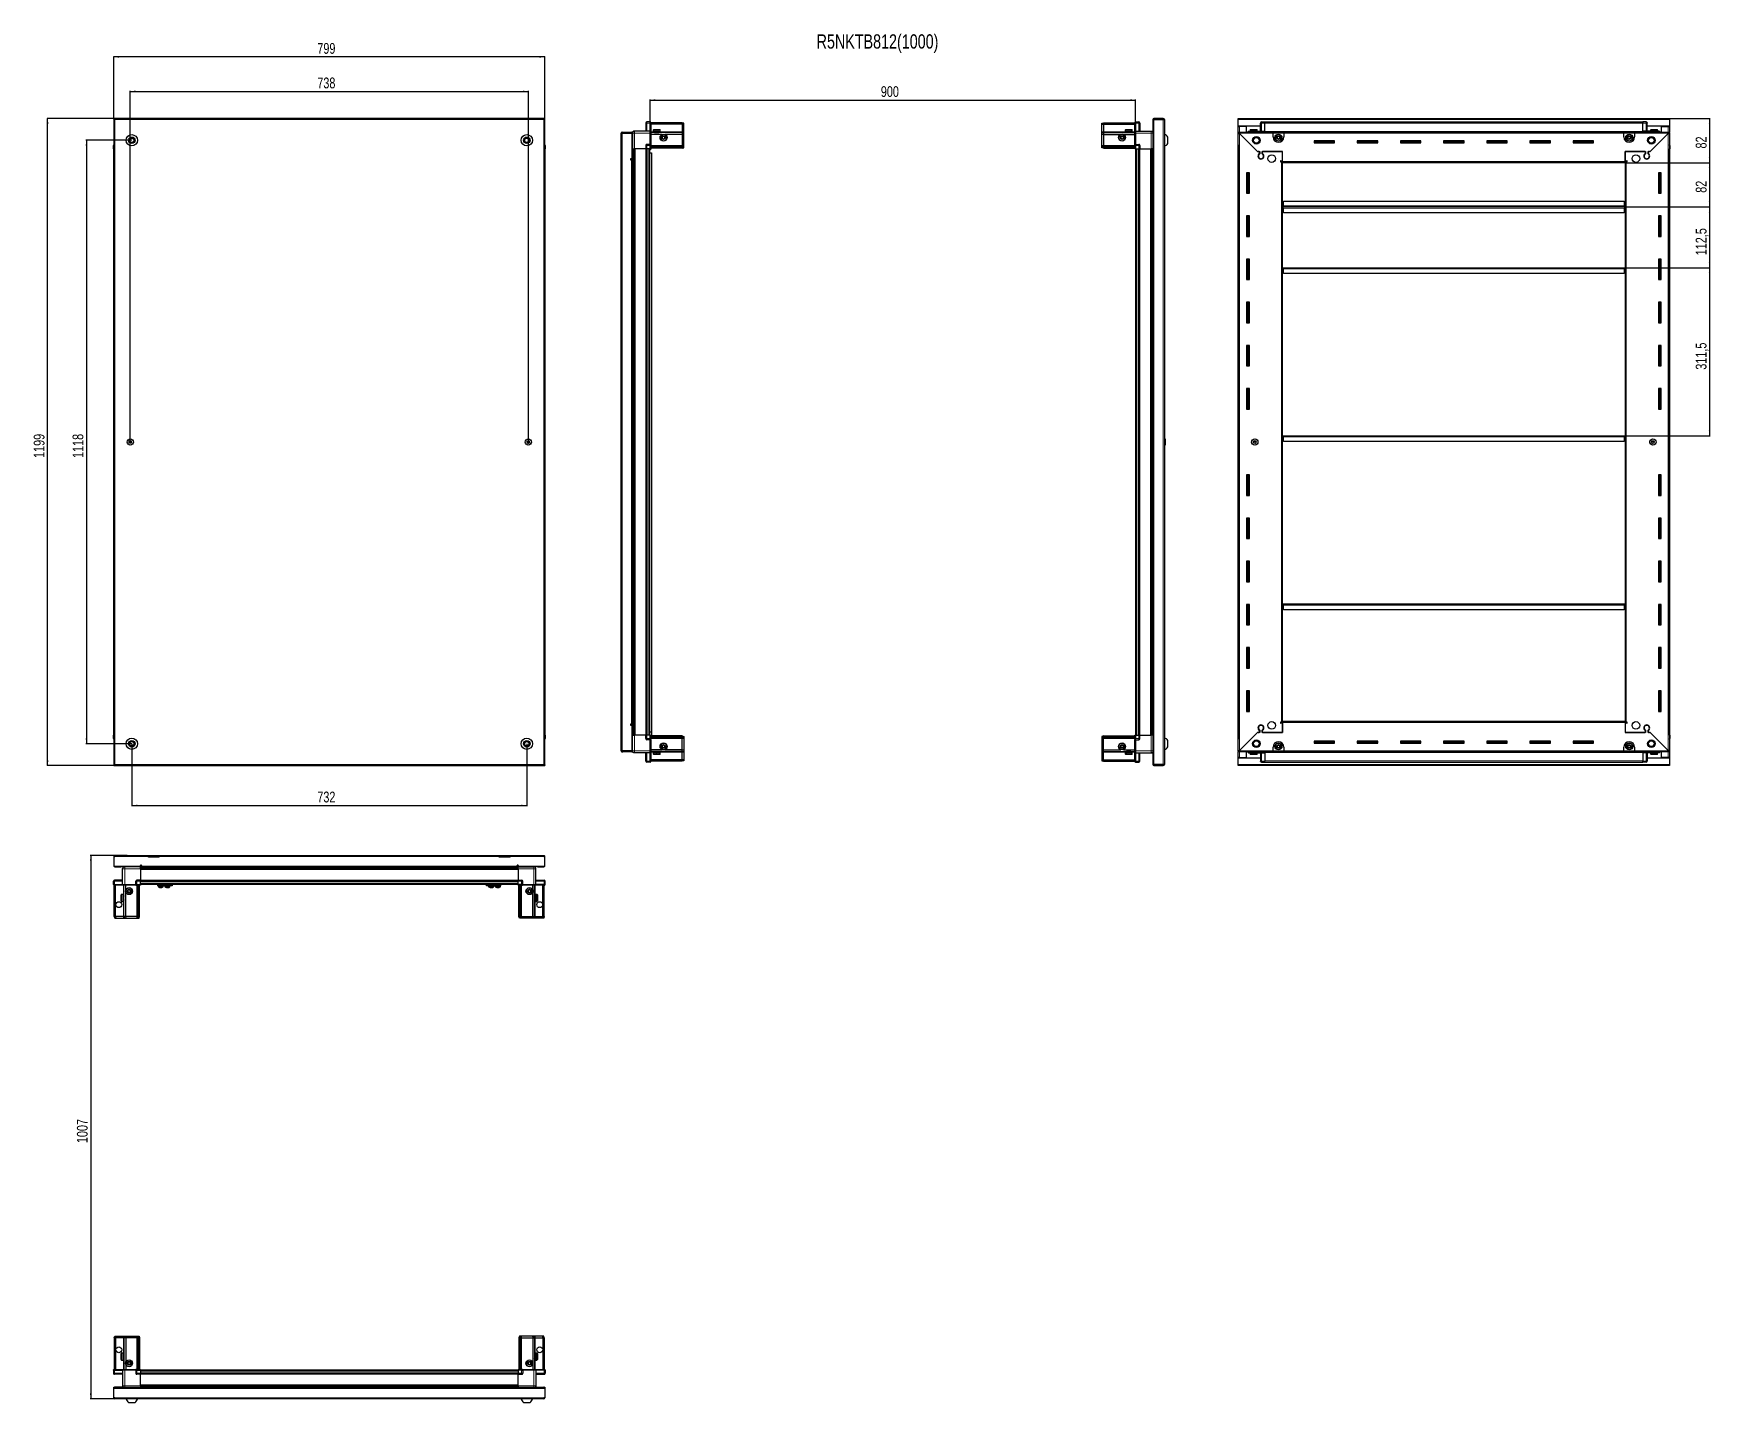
# Model space of a CAD drawing. Header units: millimetres. Extents: x 775 to 3883, y -286 to 2251.
import ezdxf

# ---------------------------------------------------------------- set-up
doc = ezdxf.new("R2010")
doc.units = ezdxf.units.MM
doc.layers.add('FORMAT', color=7, linetype='Continuous')
doc.styles.add('SLDTEXTSTYLE0', font='TXT', dxfattribs={"width": 0.75})
doc.dimstyles.new('SLDDIMSTYLE0', dxfattribs={"dimtxt": 20, "dimasz": 10, "dimexe": 0, "dimexo": 0.0625, "dimgap": 5, "dimtad": 2, "dimdec": 1, "dimrnd": 1e-09, "dimzin": 12, "dimdsep": 46, "dimtxsty": 'SLDTEXTSTYLE0', "dimsah": 1, "dimcen": 0.09, "dimadec": 0, "dimazin": 3, "dimtfac": 1, "dimtofl": 0, "dimtmove": 0, "dimatfit": 3, "dimfxl": 0, "dimfrac": 2, "dimtolj": 1, "dimtzin": 12, "dimarcsym": 0})

msp = doc.modelspace()

# ---------------------------------------------------------------- texts
at = {"layer": 'FORMAT', "insert": (2226.57, 2249.3), "char_height": 26.4583, "attachment_point": 1, "style": 'SLDTEXTSTYLE0'}
msp.add_mtext('R5NKTB812(1000)', dxfattribs=at)

# ---------------------------------------------------------------- blocks, each defined once
blk = doc.blocks.new('_D')
at = {"layer": 'FORMAT'}
for p, q in [((924, 2093.4), (800.5, 2093.4)), ((801.5, 894.4), (801.5, 2093.4)), ((924, 894.4), (800.5, 894.4))]:
    blk.add_line(p, q, dxfattribs=at)
for points in [[(801.5, 2093.4), (799.9, 2083.4), (803, 2083.4)], [(801.5, 894.4), (803, 904.4), (799.9, 904.4)]]:
    blk.add_solid(points, dxfattribs=at)
at = {"layer": 'FORMAT', "insert": (775.7, 1464.4), "char_height": 20, "attachment_point": 1, "rotation": 90, "style": 'SLDTEXTSTYLE0'}
blk.add_mtext('1199', dxfattribs=at)
blk = doc.blocks.new('_D_1')
at = {"layer": 'FORMAT'}
for p, q in [((924, 2093.4), (924, 2208.4)), ((1723, 2207.4), (924, 2207.4)), ((1723, 2093.4), (1723, 2208.4))]:
    blk.add_line(p, q, dxfattribs=at)
for points in [[(924, 2207.4), (934, 2205.9), (934, 2209)], [(1723, 2207.4), (1713, 2209), (1713, 2205.9)]]:
    blk.add_solid(points, dxfattribs=at)
at = {"layer": 'FORMAT', "insert": (1301.3, 2233.2), "char_height": 20, "attachment_point": 1, "style": 'SLDTEXTSTYLE0'}
blk.add_mtext('799', dxfattribs=at)
blk = doc.blocks.new('_D_2')
at = {"layer": 'FORMAT'}
for p, q in [((957.5, 934.9), (957.5, 819.4)), ((1689.5, 934.9), (1689.5, 819.4)), ((957.5, 820.4), (1689.5, 820.4))]:
    blk.add_line(p, q, dxfattribs=at)
for points in [[(957.5, 820.4), (967.5, 818.9), (967.5, 822)], [(1689.5, 820.4), (1679.5, 822), (1679.5, 818.9)]]:
    blk.add_solid(points, dxfattribs=at)
at = {"layer": 'FORMAT', "insert": (1301.3, 846.2), "char_height": 20, "attachment_point": 1, "style": 'SLDTEXTSTYLE0'}
blk.add_mtext('732', dxfattribs=at)
blk = doc.blocks.new('_D_3')
at = {"layer": 'FORMAT'}
for p, q in [((954.5, 1493.9), (954.5, 2144.4)), ((1692.5, 1493.9), (1692.5, 2144.4)), ((954.5, 2143.4), (1692.5, 2143.4))]:
    blk.add_line(p, q, dxfattribs=at)
for points in [[(954.5, 2143.4), (964.5, 2141.9), (964.5, 2145)], [(1692.5, 2143.4), (1682.5, 2145), (1682.5, 2141.9)]]:
    blk.add_solid(points, dxfattribs=at)
at = {"layer": 'FORMAT', "insert": (1301.3, 2169.2), "char_height": 20, "attachment_point": 1, "style": 'SLDTEXTSTYLE0'}
blk.add_mtext('738', dxfattribs=at)
blk = doc.blocks.new('_D_4')
at = {"layer": 'FORMAT'}
for p, q in [((957.5, 2052.9), (872.5, 2052.9)), ((873.5, 2052.9), (873.5, 934.9)), ((957.5, 934.9), (872.5, 934.9))]:
    blk.add_line(p, q, dxfattribs=at)
for points in [[(873.5, 2052.9), (871.9, 2042.9), (875, 2042.9)], [(873.5, 934.9), (875, 944.9), (871.9, 944.9)]]:
    blk.add_solid(points, dxfattribs=at)
at = {"layer": 'FORMAT', "insert": (847.7, 1464.4), "char_height": 20, "attachment_point": 1, "rotation": 90, "style": 'SLDTEXTSTYLE0'}
blk.add_mtext('1118', dxfattribs=at)
blk = doc.blocks.new('_D_5')
at = {"layer": 'FORMAT'}
for p, q in [((1917.8, 2036.9), (1917.8, 2128.4)), ((1917.8, 2127.4), (2817.8, 2127.4)), ((2817.8, 2036.9), (2817.8, 2128.4))]:
    blk.add_line(p, q, dxfattribs=at)
for points in [[(1917.8, 2127.4), (1927.8, 2125.9), (1927.8, 2129)], [(2817.8, 2127.4), (2807.8, 2129), (2807.8, 2125.9)]]:
    blk.add_solid(points, dxfattribs=at)
at = {"layer": 'FORMAT', "insert": (2345.6, 2153.2), "char_height": 20, "attachment_point": 1, "style": 'SLDTEXTSTYLE0'}
blk.add_mtext('900', dxfattribs=at)
blk = doc.blocks.new('_D_6')
at = {"layer": 'FORMAT'}
for p, q in [((3807, 2093.4), (3882.5, 2093.4)), ((3881.5, 2093.4), (3881.5, 2011.4)), ((3725, 2011.4), (3882.5, 2011.4))]:
    blk.add_line(p, q, dxfattribs=at)
for points in [[(3881.5, 2093.4), (3879.9, 2083.4), (3883, 2083.4)], [(3881.5, 2011.4), (3883, 2021.4), (3879.9, 2021.4)]]:
    blk.add_solid(points, dxfattribs=at)
at = {"layer": 'FORMAT', "insert": (3855.7, 2037.7), "char_height": 20, "attachment_point": 1, "rotation": 90, "style": 'SLDTEXTSTYLE0'}
blk.add_mtext('82', dxfattribs=at)
blk = doc.blocks.new('_D_7')
at = {"layer": 'FORMAT'}
for p, q in [((3725, 2011.4), (3882.5, 2011.4)), ((3881.5, 2011.4), (3881.5, 1929.4)), ((3724, 1929.4), (3882.5, 1929.4))]:
    blk.add_line(p, q, dxfattribs=at)
for points in [[(3881.5, 2011.4), (3879.9, 2001.4), (3883, 2001.4)], [(3881.5, 1929.4), (3883, 1939.4), (3879.9, 1939.4)]]:
    blk.add_solid(points, dxfattribs=at)
at = {"layer": 'FORMAT', "insert": (3855.7, 1955.7), "char_height": 20, "attachment_point": 1, "rotation": 90, "style": 'SLDTEXTSTYLE0'}
blk.add_mtext('82', dxfattribs=at)
blk = doc.blocks.new('_D_8')
at = {"layer": 'FORMAT'}
for p, q in [((3724, 1929.4), (3882.5, 1929.4)), ((3881.5, 1929.4), (3881.5, 1816.9)), ((3724, 1816.9), (3882.5, 1816.9))]:
    blk.add_line(p, q, dxfattribs=at)
for points in [[(3881.5, 1929.4), (3879.9, 1919.4), (3883, 1919.4)], [(3881.5, 1816.9), (3883, 1826.9), (3879.9, 1826.9)]]:
    blk.add_solid(points, dxfattribs=at)
at = {"layer": 'FORMAT', "insert": (3855.7, 1839.9), "char_height": 20, "attachment_point": 1, "rotation": 90, "style": 'SLDTEXTSTYLE0'}
blk.add_mtext('112,5', dxfattribs=at)
blk = doc.blocks.new('_D_9')
at = {"layer": 'FORMAT'}
for p, q in [((3724, 1816.9), (3882.5, 1816.9)), ((3881.5, 1816.9), (3881.5, 1505.4)), ((3724, 1505.4), (3882.5, 1505.4))]:
    blk.add_line(p, q, dxfattribs=at)
for points in [[(3881.5, 1816.9), (3879.9, 1806.9), (3883, 1806.9)], [(3881.5, 1505.4), (3883, 1515.4), (3879.9, 1515.4)]]:
    blk.add_solid(points, dxfattribs=at)
at = {"layer": 'FORMAT', "insert": (3855.7, 1627.9), "char_height": 20, "attachment_point": 1, "rotation": 90, "style": 'SLDTEXTSTYLE0'}
blk.add_mtext('311,5', dxfattribs=at)
blk = doc.blocks.new('_D_10')
at = {"layer": 'FORMAT'}
for p, q in [((948.8, 728.1), (880.5, 728.1)), ((881.5, 728.1), (881.5, -278.9)), ((926.1, -278.9), (880.5, -278.9))]:
    blk.add_line(p, q, dxfattribs=at)
for points in [[(881.5, 728.1), (879.9, 718.1), (883, 718.1)], [(881.5, -278.9), (883, -268.9), (879.9, -268.9)]]:
    blk.add_solid(points, dxfattribs=at)
at = {"layer": 'FORMAT', "insert": (855.7, 195), "char_height": 20, "attachment_point": 1, "rotation": 90, "style": 'SLDTEXTSTYLE0'}
blk.add_mtext('1007', dxfattribs=at)

# ---------------------------------------------------------------- dimensions: what is measured, and where the dimension line sits
at = {"layer": 'FORMAT'}
for base, p1, p2, picture, middle in [((923.97, 2207.43), (1722.97, 2093.43), (923.97, 2093.43), '_D_1', (1323.47, 2207.43)), ((1692.47, 2143.43), (954.47, 1493.93), (1692.47, 1493.93), '_D_3', (1323.47, 2143.43))]:
    dim = msp.add_linear_dim(base=base, p1=p1, p2=p2, dimstyle='SLDDIMSTYLE0', dxfattribs=at)
    dim.commit()
    dim.dimension.update_dxf_attribs({"geometry": picture, "text_midpoint": middle, "dimtype": 160})
for base, p1, p2, angle, picture, middle in [((2817.77, 2127.43), (1917.77, 2036.93), (2817.77, 2036.93), 0, '_D_5', (2367.77, 2127.43)), ((801.47, 2093.43), (923.97, 894.43), (923.97, 2093.43), 90, '_D', (801.47, 1493.93)), ((3881.46, 2011.43), (3806.96, 2093.43), (3724.96, 2011.43), 90, '_D_6', (3881.46, 2052.43)), ((873.47, 934.93), (957.47, 2052.93), (957.47, 934.93), 90, '_D_4', (873.47, 1493.93)), ((3881.46, 1929.43), (3724.96, 2011.43), (3723.96, 1929.43), 90, '_D_7', (3881.46, 1970.43)), ((3881.46, 1816.93), (3723.96, 1929.43), (3723.96, 1816.93), 90, '_D_8', (3881.46, 1873.18)), ((3881.46, 1505.43), (3723.96, 1816.93), (3723.96, 1505.43), 90, '_D_9', (3881.46, 1661.18)), ((1689.47, 820.43), (957.47, 934.93), (1689.47, 934.93), 0, '_D_2', (1323.47, 820.43)), ((881.47, -278.9), (948.84, 728.1), (926.07, -278.9), 90, '_D_10', (881.47, 224.6))]:
    dim = msp.add_linear_dim(base=base, p1=p1, p2=p2, angle=angle, dimstyle='SLDDIMSTYLE0', dxfattribs=at)
    dim.commit()
    dim.dimension.update_dxf_attribs({"geometry": picture, "text_midpoint": middle, "dimtype": 160})

# ---------------------------------------------------------------- linework, layer by layer
at = {"color": 7, "linetype": 'Continuous', "lineweight": 25}
for p, q in [((923.97, 2091.93), (923.97, 2093.43)), ((926.07, 2093.43), (923.97, 2093.43)), ((923.97, 2091.93), (926.07, 2091.93)), ((923.97, 2091.93), (923.97, 2091.33)), ((923.97, 2091.33), (923.97, 896.53)), ((923.97, 2091.33), (926.07, 2091.33)), ((926.07, 2093.43), (926.07, 2091.33)), ((1720.87, 2093.43), (926.07, 2093.43)), ((1720.87, 2091.33), (1720.87, 2093.43)), ((1722.97, 2093.43), (1720.87, 2093.43)), ((1720.87, 2091.93), (1722.97, 2091.93)), ((1720.87, 2091.33), (1722.97, 2091.33)), ((1722.97, 2091.93), (1722.97, 2093.43)), ((1722.97, 2091.33), (1722.97, 2091.93)), ((1722.97, 896.53), (1722.97, 2091.33)), ((1909.92, 2084.93), (1909.92, 2069.93)), ((1917.92, 2086.93), (1911.92, 2086.93)), ((1917.92, 2086.93), (1918.25, 2086.93)), ((1917.92, 2086.93), (1917.92, 2084.93)), ((1917.92, 2070.13), (1917.92, 2084.93)), ((1917.92, 2070.13), (1917.92, 2084.93)), ((1919.12, 2086.43), (1918.25, 2086.93)), ((1919.12, 2084.93), (1919.12, 2086.43)), ((1977.42, 2085.43), (1919.12, 2085.43)), ((1919.12, 2084.93), (1919.12, 2070.13)), ((1977.42, 2082.93), (1919.12, 2082.93)), ((1977.42, 2085.43), (1977.42, 2082.93)), ((1980.42, 2084.63), (1977.42, 2085.43)), ((1977.42, 2082.93), (1977.42, 2068.43)), ((1980.42, 2082.78), (1977.42, 2082.93)), ((1980.42, 2082.78), (1980.42, 2084.63)), ((1980.42, 2068.43), (1980.42, 2082.78)), ((2755.12, 2084.63), (2758.12, 2085.43)), ((2755.12, 2082.78), (2755.12, 2084.63)), ((2755.12, 2082.78), (2758.12, 2082.93)), ((2755.12, 2068.43), (2755.12, 2082.78)), ((2758.12, 2085.43), (2758.12, 2082.93)), ((2758.12, 2085.43), (2816.42, 2085.43)), ((2758.12, 2082.93), (2758.12, 2068.43)), ((2758.12, 2082.93), (2816.42, 2082.93)), ((2817.28, 2086.93), (2816.42, 2086.43)), ((2817.28, 2086.93), (2816.42, 2086.43)), ((2816.42, 2086.43), (2816.42, 2084.93)), ((2816.42, 2070.13), (2816.42, 2084.93)), ((2817.62, 2086.93), (2817.28, 2086.93)), ((2817.62, 2086.93), (2817.28, 2086.93)), ((2817.62, 2084.93), (2817.62, 2086.93)), ((2817.62, 2086.93), (2817.62, 2086.93)), ((2817.62, 2086.93), (2823.62, 2086.93)), ((2817.62, 2084.93), (2817.62, 2070.13)), ((2825.62, 2084.93), (2825.62, 2069.93)), ((2849.62, 2091.33), (2849.62, 2078.93)), ((2851.12, 2091.33), (2851.12, 2078.93)), ((2851.62, 2078.43), (2851.62, 2091.33)), ((2851.62, 2091.33), (2869.02, 2091.33)), ((2869.02, 2093.43), (2851.72, 2093.43)), ((2869.02, 2091.93), (2851.72, 2091.93)), ((2869.02, 2091.93), (2869.02, 2093.43)), ((2869.02, 2091.33), (2871.12, 2091.33)), ((2871.12, 2091.33), (2871.12, 896.53)), ((3007.96, 2093.43), (3806.96, 2093.43)), ((3007.96, 2091.33), (3007.96, 2093.43)), ((3007.96, 2078.93), (3007.96, 2091.33)), ((3048.96, 2069.93), (3048.96, 2084.93)), ((3049.64, 2086.43), (3049.64, 2086.43)), ((3050.96, 2086.93), (3057.46, 2086.93)), ((3050.96, 2086.93), (3057.46, 2086.93)), ((3057.46, 2086.93), (3057.46, 2086.93)), ((3057.46, 2086.93), (3057.46, 2086.93)), ((3057.46, 2086.93), (3057.46, 2084.93)), ((3757.46, 2086.78), (3057.46, 2086.78)), ((3057.46, 2069.93), (3057.46, 2084.93)), ((3757.46, 2086.93), (3757.46, 2086.93)), ((3763.96, 2086.93), (3757.46, 2086.93)), ((3763.96, 2086.93), (3757.46, 2086.93)), ((3757.46, 2086.93), (3757.46, 2084.93)), ((3757.46, 2069.93), (3757.46, 2084.93)), ((3765.96, 2084.93), (3765.96, 2084.93)), ((3765.96, 2069.93), (3765.96, 2084.93)), ((3806.96, 2093.43), (3806.96, 2091.33)), ((3806.96, 2091.33), (3806.96, 2078.93)), ((1865.92, 2066.08), (1864.42, 2066.08)), ((1864.42, 2065.58), (1864.42, 2066.08)), ((1864.42, 922.28), (1864.42, 2065.58)), ((1866.52, 2066.68), (1866.52, 2068.18)), ((1866.52, 2068.18), (1867.42, 2068.18)), ((1866.52, 2066.68), (1867.42, 2066.68)), ((1866.52, 2066.18), (1883.92, 2066.18)), ((1867.42, 2066.68), (1867.42, 2068.18)), ((1867.42, 2068.18), (1883.92, 2068.18)), ((1867.42, 2066.68), (1883.92, 2066.68)), ((1883.92, 2066.68), (1883.92, 2068.18)), ((1885.42, 2066.18), (1883.92, 2066.18)), ((1883.92, 2066.18), (1883.92, 2018.68)), ((1885.42, 2065.93), (1885.42, 2036.93)), ((1917.92, 2069.93), (1888.92, 2069.93)), ((1917.92, 2069.93), (1917.92, 2070.13)), ((1917.92, 2069.93), (1919.12, 2069.93)), ((1917.92, 2065.93), (1917.92, 2069.93)), ((1917.92, 2045.63), (1917.92, 2065.93)), ((1919.12, 2070.13), (1919.12, 2069.93)), ((1919.12, 2069.93), (1919.12, 2065.93)), ((1977.42, 2067.43), (1919.12, 2067.43)), ((1919.12, 2065.93), (1919.12, 2045.63)), ((1940.42, 2063.93), (1919.12, 2063.93)), ((1923.92, 2071.83), (1923.92, 2069.43)), ((1923.92, 2069.43), (1923.92, 2068.93)), ((1923.92, 2068.93), (1924.05, 2068.93)), ((1924.24, 2069.43), (1924.05, 2069.43)), ((1924.05, 2069.43), (1924.05, 2068.93)), ((1924.05, 2068.93), (1924.24, 2068.93)), ((1924.24, 2069.43), (1924.24, 2068.93)), ((1924.24, 2068.93), (1924.77, 2068.93)), ((1924.72, 2072.63), (1931.89, 2072.63)), ((1925.17, 2069.43), (1924.77, 2069.43)), ((1924.77, 2069.43), (1924.77, 2068.93)), ((1924.77, 2068.93), (1925.17, 2068.93)), ((1925.17, 2069.43), (1925.17, 2068.93)), ((1925.17, 2068.93), (1926.04, 2068.93)), ((1926.02, 2068.93), (1926.02, 2068.83)), ((1926.02, 2068.83), (1934.82, 2068.83)), ((1926.61, 2069.43), (1926.04, 2069.43)), ((1926.04, 2069.43), (1926.04, 2068.93)), ((1926.04, 2068.93), (1926.61, 2068.93)), ((1926.42, 2068.43), (1927.11, 2067.95)), ((1926.42, 2068.43), (1931.45, 2068.43)), ((1927.11, 2067.95), (1926.42, 2067.47)), ((1926.42, 2067.47), (1926.42, 2067.43)), ((1926.42, 2067.47), (1931.45, 2067.47)), ((1926.61, 2069.43), (1926.61, 2068.93)), ((1926.61, 2068.93), (1927.74, 2068.93)), ((1927.11, 2067.95), (1931.27, 2067.95)), ((1928.43, 2069.43), (1927.74, 2069.43)), ((1927.74, 2069.43), (1927.74, 2068.93)), ((1927.74, 2068.93), (1928.43, 2068.93)), ((1928.43, 2069.43), (1928.43, 2068.93)), ((1928.43, 2068.93), (1929.7, 2068.93)), ((1930.44, 2069.43), (1929.7, 2069.43)), ((1929.7, 2069.43), (1929.7, 2068.93)), ((1929.7, 2068.93), (1929.93, 2068.93)), ((1929.93, 2069.43), (1929.93, 2068.93)), ((1930.43, 2069.43), (1930.43, 2068.93)), ((1930.43, 2068.93), (1930.44, 2068.93)), ((1930.44, 2069.43), (1930.44, 2068.93)), ((1930.44, 2068.93), (1931.73, 2068.93)), ((1931.27, 2067.95), (1933.73, 2067.95)), ((1931.45, 2068.43), (1934.42, 2068.43)), ((1931.45, 2067.47), (1934.42, 2067.47)), ((1932.45, 2069.43), (1931.73, 2069.43)), ((1931.73, 2069.43), (1931.73, 2068.93)), ((1931.79, 2069.43), (1931.79, 2068.93)), ((1931.79, 2068.93), (1932.45, 2068.93)), ((1931.89, 2072.63), (1936.12, 2072.63)), ((1932.45, 2069.43), (1932.45, 2068.93)), ((1932.45, 2068.93), (1933.64, 2068.93)), ((1934.26, 2069.43), (1933.64, 2069.43)), ((1933.64, 2069.43), (1933.64, 2068.93)), ((1933.64, 2068.93), (1934.26, 2068.93)), ((1933.73, 2067.95), (1934.42, 2068.43)), ((1934.42, 2067.47), (1933.73, 2067.95)), ((1934.26, 2069.43), (1934.26, 2068.93)), ((1934.26, 2068.93), (1935.22, 2068.93)), ((1934.42, 2067.43), (1934.42, 2067.47)), ((1934.82, 2068.83), (1934.82, 2068.93)), ((1935.69, 2069.43), (1935.22, 2069.43)), ((1935.22, 2069.43), (1935.22, 2068.93)), ((1935.22, 2068.93), (1935.69, 2068.93)), ((1935.69, 2069.43), (1935.69, 2068.93)), ((1935.69, 2068.93), (1936.34, 2068.93)), ((1936.61, 2069.43), (1936.34, 2069.43)), ((1936.34, 2069.43), (1936.34, 2068.93)), ((1936.34, 2068.93), (1936.61, 2068.93)), ((1936.61, 2069.43), (1936.61, 2068.93)), ((1936.61, 2068.93), (1936.88, 2068.93)), ((1936.92, 2069.43), (1936.88, 2069.43)), ((1936.88, 2069.43), (1936.88, 2068.93)), ((1936.88, 2068.93), (1936.92, 2068.93)), ((1936.92, 2069.43), (1936.92, 2071.83)), ((1936.92, 2069.43), (1936.92, 2068.93)), ((1977.42, 2063.93), (1945.42, 2063.93)), ((1977.42, 2068.43), (1977.42, 2067.43)), ((1977.42, 2067.43), (1977.42, 2063.93)), ((1980.42, 2066.63), (1977.42, 2067.43)), ((1977.42, 2063.93), (1977.42, 2043.43)), ((1977.42, 2063.93), (1980.42, 2063.6)), ((1980.42, 2066.63), (1980.42, 2068.43)), ((1980.42, 2063.6), (1980.42, 2066.63)), ((1980.42, 2043.43), (1980.42, 2063.6)), ((2755.12, 2066.63), (2755.12, 2068.43)), ((2755.12, 2066.63), (2758.12, 2067.43)), ((2755.12, 2063.6), (2755.12, 2066.63)), ((2758.12, 2063.93), (2755.12, 2063.6)), ((2755.12, 2043.43), (2755.12, 2063.6)), ((2758.12, 2068.43), (2758.12, 2067.43)), ((2758.12, 2067.43), (2758.12, 2063.93)), ((2758.12, 2067.43), (2816.42, 2067.43)), ((2758.12, 2063.93), (2758.12, 2043.43)), ((2758.12, 2063.93), (2790.12, 2063.93)), ((2795.12, 2063.93), (2816.42, 2063.93)), ((2798.62, 2071.83), (2798.62, 2068.93)), ((2798.62, 2068.93), (2798.66, 2068.93)), ((2798.78, 2069.43), (2798.66, 2069.43)), ((2798.66, 2069.43), (2798.66, 2068.93)), ((2798.66, 2068.93), (2798.78, 2068.93)), ((2798.78, 2069.43), (2798.78, 2068.93)), ((2798.78, 2068.93), (2799.19, 2068.93)), ((2799.53, 2069.43), (2799.19, 2069.43)), ((2799.19, 2069.43), (2799.19, 2068.93)), ((2799.19, 2068.93), (2799.53, 2068.93)), ((2799.42, 2072.63), (2810.82, 2072.63)), ((2799.53, 2069.43), (2799.53, 2068.93)), ((2799.53, 2068.93), (2800.3, 2068.93)), ((2800.82, 2069.43), (2800.3, 2069.43)), ((2800.3, 2069.43), (2800.3, 2068.93)), ((2800.3, 2068.93), (2800.82, 2068.93)), ((2800.72, 2068.93), (2800.72, 2068.83)), ((2800.72, 2068.83), (2809.52, 2068.83)), ((2800.82, 2069.43), (2800.82, 2068.93)), ((2800.82, 2068.93), (2801.88, 2068.93)), ((2801.12, 2068.43), (2801.81, 2067.95)), ((2801.12, 2068.43), (2809.12, 2068.43)), ((2801.81, 2067.95), (2801.12, 2067.47)), ((2801.12, 2067.47), (2801.12, 2067.43)), ((2801.12, 2067.47), (2809.12, 2067.47)), ((2801.81, 2067.95), (2808.43, 2067.95)), ((2802.54, 2069.43), (2801.88, 2069.43)), ((2801.88, 2069.43), (2801.88, 2068.93)), ((2801.88, 2068.93), (2802.54, 2068.93)), ((2802.54, 2069.43), (2802.54, 2068.93)), ((2802.54, 2068.93), (2803.78, 2068.93)), ((2804.51, 2069.43), (2803.78, 2069.43)), ((2803.78, 2069.43), (2803.78, 2068.93)), ((2803.78, 2068.93), (2804.21, 2068.93)), ((2804.21, 2069.43), (2804.21, 2068.93)), ((2804.51, 2069.43), (2804.51, 2068.93)), ((2804.51, 2068.93), (2805.81, 2068.93)), ((2806.54, 2069.43), (2805.81, 2069.43)), ((2805.81, 2069.43), (2805.81, 2068.93)), ((2806.08, 2069.43), (2806.08, 2068.93)), ((2806.08, 2068.93), (2806.54, 2068.93)), ((2806.54, 2069.43), (2806.54, 2068.93)), ((2806.54, 2068.93), (2807.77, 2068.93)), ((2808.43, 2069.43), (2807.77, 2069.43)), ((2807.77, 2069.43), (2807.77, 2068.93)), ((2807.77, 2068.93), (2808.43, 2068.93)), ((2808.43, 2069.43), (2808.43, 2068.93)), ((2808.43, 2068.93), (2809.48, 2068.93)), ((2808.43, 2067.95), (2809.12, 2068.43)), ((2809.12, 2067.47), (2808.43, 2067.95)), ((2809.12, 2067.43), (2809.12, 2067.47)), ((2810, 2069.43), (2809.48, 2069.43)), ((2809.48, 2069.43), (2809.48, 2068.93)), ((2809.48, 2068.93), (2810, 2068.93)), ((2809.52, 2068.83), (2809.52, 2068.93)), ((2810, 2069.43), (2810, 2068.93)), ((2810, 2068.93), (2810.75, 2068.93)), ((2811.09, 2069.43), (2810.75, 2069.43)), ((2810.75, 2069.43), (2810.75, 2068.93)), ((2810.75, 2068.93), (2811.09, 2068.93)), ((2811.09, 2069.43), (2811.09, 2068.93)), ((2811.09, 2068.93), (2811.48, 2068.93)), ((2811.59, 2069.43), (2811.48, 2069.43)), ((2811.48, 2069.43), (2811.48, 2068.93)), ((2811.48, 2068.93), (2811.59, 2068.93)), ((2811.59, 2069.43), (2811.59, 2068.93)), ((2811.59, 2068.93), (2811.62, 2068.93)), ((2811.62, 2068.93), (2811.62, 2071.83)), ((2816.42, 2069.93), (2816.42, 2070.13)), ((2817.62, 2069.93), (2816.42, 2069.93)), ((2816.42, 2065.93), (2816.42, 2069.93)), ((2816.42, 2045.63), (2816.42, 2065.93)), ((2817.62, 2070.13), (2817.62, 2069.93)), ((2817.62, 2069.93), (2817.62, 2065.93)), ((2817.62, 2069.93), (2846.62, 2069.93)), ((2817.62, 2065.93), (2817.62, 2045.63)), ((2849.52, 2078.43), (2849.52, 909.43)), ((2849.52, 2078.43), (2851.62, 2078.43)), ((2849.62, 2078.93), (2851.12, 2078.93)), ((2877.72, 2046.93), (2877.72, 2058.93)), ((3048.96, 2078.93), (3007.96, 2078.93)), ((3007.96, 2078.43), (3007.96, 2078.93)), ((3007.96, 2078.43), (3010.06, 2078.43)), ((3007.96, 2068.18), (3007.96, 2078.43)), ((3007.96, 2066.68), (3007.96, 2068.18)), ((3007.96, 2068.18), (3008.96, 2068.18)), ((3007.96, 2066.18), (3007.96, 2066.68)), ((3007.96, 2066.68), (3008.96, 2066.68)), ((3007.96, 921.68), (3007.96, 2066.18)), ((3009.46, 2066.18), (3007.96, 2066.18)), ((3008.96, 2066.68), (3008.96, 2068.18)), ((3008.96, 2068.18), (3072.46, 2068.18)), ((3009.46, 2078.43), (3009.46, 2078.93)), ((3009.56, 2066.08), (3043.46, 2032.18)), ((3022.96, 2078.43), (3010.06, 2078.43)), ((3044.16, 2031.48), (3010.06, 2065.58)), ((3022.96, 2068.18), (3022.96, 2078.43)), ((3028.46, 2069.93), (3057.46, 2069.93)), ((3029.96, 2071.83), (3029.96, 2069.93)), ((3030.76, 2072.63), (3042.16, 2072.63)), ((3042.96, 2069.93), (3042.96, 2071.83)), ((3057.46, 2069.93), (3057.46, 2069.43)), ((3057.46, 2068.78), (3757.46, 2068.78)), ((3072.46, 2066.08), (3072.46, 2068.18)), ((3072.46, 2068.18), (3092.46, 2068.18)), ((3072.46, 2066.68), (3092.46, 2066.68)), ((3072.46, 2059.18), (3072.46, 2066.08)), ((3092.46, 2068.18), (3722.46, 2068.18)), ((3092.46, 2068.18), (3092.46, 2066.08)), ((3092.46, 2066.08), (3092.46, 2059.18)), ((3186.46, 2051.93), (3148.46, 2051.93)), ((3148.46, 2051.93), (3148.46, 2048.43)), ((3186.46, 2048.43), (3186.46, 2051.93)), ((3266.46, 2051.93), (3228.46, 2051.93)), ((3228.46, 2051.93), (3228.46, 2048.43)), ((3266.46, 2048.43), (3266.46, 2051.93)), ((3346.46, 2051.93), (3308.46, 2051.93)), ((3308.46, 2051.93), (3308.46, 2048.43)), ((3346.46, 2048.43), (3346.46, 2051.93)), ((3426.46, 2051.93), (3388.46, 2051.93)), ((3388.46, 2051.93), (3388.46, 2048.43)), ((3426.46, 2048.43), (3426.46, 2051.93)), ((3506.46, 2051.93), (3468.46, 2051.93)), ((3468.46, 2051.93), (3468.46, 2048.43)), ((3506.46, 2048.43), (3506.46, 2051.93)), ((3586.46, 2051.93), (3548.46, 2051.93)), ((3548.46, 2051.93), (3548.46, 2048.43)), ((3586.46, 2048.43), (3586.46, 2051.93)), ((3666.46, 2051.93), (3628.46, 2051.93)), ((3628.46, 2051.93), (3628.46, 2048.43)), ((3666.46, 2048.43), (3666.46, 2051.93)), ((3722.46, 2066.08), (3722.46, 2068.18)), ((3722.46, 2068.18), (3742.46, 2068.18)), ((3722.46, 2066.68), (3742.46, 2066.68)), ((3722.46, 2059.18), (3722.46, 2066.08)), ((3742.46, 2068.18), (3805.96, 2068.18)), ((3742.46, 2068.18), (3742.46, 2066.08)), ((3742.46, 2066.08), (3742.46, 2059.18)), ((3757.46, 2069.93), (3757.46, 2069.43)), ((3786.46, 2069.93), (3757.46, 2069.93)), ((3806.96, 2078.93), (3765.96, 2078.93)), ((3804.86, 2065.58), (3770.76, 2031.48)), ((3771.46, 2032.18), (3805.36, 2066.08)), ((3771.96, 2071.83), (3771.96, 2069.93)), ((3772.76, 2072.63), (3784.16, 2072.63)), ((3784.96, 2069.93), (3784.96, 2071.83)), ((3791.96, 2068.18), (3791.96, 2078.43)), ((3791.96, 2078.43), (3804.86, 2078.43)), ((3804.86, 2078.43), (3806.96, 2078.43)), ((3805.46, 2078.43), (3805.46, 2078.93)), ((3805.46, 2066.18), (3806.96, 2066.18)), ((3805.96, 2066.68), (3805.96, 2068.18)), ((3805.96, 2068.18), (3806.96, 2068.18)), ((3805.96, 2066.68), (3806.96, 2066.68)), ((3806.96, 2078.43), (3806.96, 2078.93)), ((3806.96, 2078.43), (3806.96, 2068.18)), ((3806.96, 2066.68), (3806.96, 2068.18)), ((3806.96, 2066.68), (3806.96, 2066.18)), ((3806.96, 2066.18), (3806.96, 921.68)), ((923.47, 2043.43), (923.47, 2036.93)), ((923.47, 2036.93), (923.47, 2043.43)), ((923.47, 2036.93), (923.47, 2036.93)), ((923.97, 2036.93), (923.47, 2036.93)), ((923.62, 2036.93), (923.62, 950.93)), ((1722.97, 2044.76), (1722.97, 2044.76)), ((1722.97, 2036.93), (1723.47, 2036.93)), ((1723.32, 950.93), (1723.32, 2036.93)), ((1723.47, 2043.43), (1723.47, 2036.93)), ((1723.47, 2036.93), (1723.47, 2043.43)), ((1723.47, 2036.93), (1723.47, 2036.93)), ((1723.47, 2036.93), (1723.47, 2036.93)), ((1883.92, 2039.68), (1885.42, 2039.68)), ((1885.42, 2036.93), (1883.92, 2036.93)), ((1886.07, 950.93), (1886.07, 2036.93)), ((1887.86, 2036.93), (1887.86, 950.93)), ((1887.9, 2036.93), (1887.9, 950.93)), ((1909.92, 2036.93), (1888.92, 2036.93)), ((1909.92, 2043.43), (1909.92, 2036.93)), ((1909.92, 2036.93), (1911.92, 2036.93)), ((1910.57, 950.93), (1910.57, 2036.93)), ((1917.92, 2045.43), (1911.92, 2045.43)), ((1917.92, 2036.93), (1911.92, 2036.93)), ((1917.77, 950.93), (1917.77, 2036.93)), ((1917.77, 2029.93), (1920.27, 2029.93)), ((1917.92, 2045.43), (1917.92, 2045.63)), ((1917.92, 2045.43), (1917.92, 2043.43)), ((1917.92, 2045.43), (1919.12, 2045.43)), ((1917.92, 2036.93), (1917.92, 2043.43)), ((1917.92, 2036.93), (1917.92, 2043.43)), ((1917.92, 2036.93), (1918.25, 2036.93)), ((1917.92, 2036.93), (1917.92, 2036.93)), ((1918.25, 2036.93), (1918.25, 2043.43)), ((1919.12, 2036.93), (1918.25, 2036.93)), ((1918.25, 2036.93), (1918.25, 2036.93)), ((1919.12, 2045.63), (1919.12, 2045.43)), ((1919.12, 2044.76), (1919.12, 2045.43)), ((1919.12, 2044.76), (1919.12, 2036.93)), ((1977.42, 2042.43), (1919.12, 2042.43)), ((1977.42, 2041.43), (1919.12, 2041.43)), ((1977.42, 2039.93), (1919.12, 2039.93)), ((1977.42, 2038.43), (1919.12, 2038.43)), ((1920.27, 2029.93), (1920.27, 956.43)), ((1977.42, 2043.43), (1977.42, 2042.43)), ((1977.42, 2042.43), (1977.42, 2041.43)), ((1977.42, 2042.43), (1980.42, 2041.63)), ((1977.42, 2041.43), (1977.42, 2039.93)), ((1977.42, 2041.43), (1980.42, 2040.89)), ((1977.42, 2039.93), (1980.42, 2040.39)), ((1977.42, 2039.93), (1977.42, 2038.43)), ((1977.42, 2038.43), (1980.42, 2039.24)), ((1980.42, 2041.63), (1980.42, 2043.43)), ((1980.42, 2040.89), (1980.42, 2041.63)), ((1980.42, 2040.39), (1980.42, 2040.89)), ((1980.42, 2039.24), (1980.42, 2040.39)), ((2755.12, 2041.63), (2755.12, 2043.43)), ((2758.12, 2042.43), (2755.12, 2041.63)), ((2755.12, 2040.89), (2755.12, 2041.63)), ((2758.12, 2041.43), (2755.12, 2040.89)), ((2755.12, 2040.39), (2755.12, 2040.89)), ((2758.12, 2039.93), (2755.12, 2040.39)), ((2755.12, 2039.24), (2755.12, 2040.39)), ((2758.12, 2038.43), (2755.12, 2039.24)), ((2758.12, 2043.43), (2758.12, 2042.43)), ((2758.12, 2042.43), (2758.12, 2041.43)), ((2758.12, 2042.43), (2816.42, 2042.43)), ((2758.12, 2041.43), (2816.42, 2041.43)), ((2758.12, 2041.43), (2758.12, 2039.93)), ((2758.12, 2039.93), (2758.12, 2038.43)), ((2758.12, 2039.93), (2816.42, 2039.93)), ((2758.12, 2038.43), (2816.42, 2038.43)), ((2816.42, 2045.43), (2816.42, 2045.63)), ((2817.62, 2045.43), (2816.42, 2045.43)), ((2816.42, 2045.43), (2816.42, 2044.76)), ((2816.42, 2036.93), (2816.42, 2044.76)), ((2817.28, 2036.93), (2816.42, 2036.93)), ((2817.28, 2043.43), (2817.28, 2036.93)), ((2817.62, 2036.93), (2817.28, 2036.93)), ((2817.62, 2045.63), (2817.62, 2045.43)), ((2817.62, 2043.43), (2817.62, 2045.43)), ((2817.62, 2045.43), (2823.62, 2045.43)), ((2817.62, 2043.43), (2817.62, 2045.43)), ((2817.62, 2043.43), (2817.62, 2036.93)), ((2817.62, 2036.93), (2823.62, 2036.93)), ((2817.77, 2036.93), (2817.77, 950.93)), ((2825.62, 2036.93), (2823.62, 2036.93)), ((2824.97, 2036.93), (2824.97, 950.93)), ((2825.62, 2043.43), (2825.62, 2036.93)), ((2825.62, 2036.93), (2846.62, 2036.93)), ((2847.64, 950.93), (2847.64, 2036.93)), ((2847.68, 950.93), (2847.68, 2036.93)), ((2849.47, 2036.93), (2849.47, 950.93)), ((3007.46, 2043.43), (3007.46, 2036.93)), ((3007.46, 2036.93), (3007.46, 2043.43)), ((3007.46, 2036.93), (3007.46, 2036.93)), ((3007.96, 2036.93), (3007.46, 2036.93)), ((3007.61, 2036.93), (3007.61, 950.93)), ((3043.46, 2032.18), (3047.66, 2032.18)), ((3044.86, 2032.18), (3044.16, 2031.48)), ((3046.96, 2032.18), (3044.86, 2032.18)), ((3046.96, 2032.18), (3046.96, 2028.29)), ((3047.66, 2032.18), (3047.66, 2027.9)), ((3052.26, 2032.18), (3089.96, 2032.18)), ((3052.26, 2027.9), (3052.26, 2032.18)), ((3052.96, 2028.29), (3052.96, 2032.18)), ((3089.96, 2032.18), (3052.96, 2032.18)), ((3089.96, 2013.53), (3089.96, 2032.18)), ((3089.96, 2014.93), (3089.96, 2032.18)), ((3186.46, 2049.18), (3148.46, 2049.18)), ((3148.46, 2048.43), (3186.46, 2048.43)), ((3266.46, 2049.18), (3228.46, 2049.18)), ((3228.46, 2048.43), (3266.46, 2048.43)), ((3346.46, 2049.18), (3308.46, 2049.18)), ((3308.46, 2048.43), (3346.46, 2048.43)), ((3426.46, 2049.18), (3388.46, 2049.18)), ((3388.46, 2048.43), (3426.46, 2048.43)), ((3506.46, 2049.18), (3468.46, 2049.18)), ((3468.46, 2048.43), (3506.46, 2048.43)), ((3586.46, 2049.18), (3548.46, 2049.18)), ((3548.46, 2048.43), (3586.46, 2048.43)), ((3666.46, 2049.18), (3628.46, 2049.18)), ((3628.46, 2048.43), (3666.46, 2048.43)), ((3724.96, 2032.18), (3762.66, 2032.18)), ((3724.96, 2013.53), (3724.96, 2032.18)), ((3724.96, 2032.18), (3724.96, 2014.93)), ((3761.96, 2032.18), (3724.96, 2032.18)), ((3761.96, 2032.18), (3761.96, 2028.29)), ((3762.66, 2032.18), (3762.66, 2027.9)), ((3767.26, 2032.18), (3771.46, 2032.18)), ((3767.26, 2027.9), (3767.26, 2032.18)), ((3770.06, 2032.18), (3767.96, 2032.18)), ((3767.96, 2028.29), (3767.96, 2032.18)), ((3770.76, 2031.48), (3770.06, 2032.18)), ((3806.96, 2044.76), (3806.96, 2044.76)), ((3806.96, 2036.93), (3807.46, 2036.93)), ((3807.31, 950.93), (3807.31, 2036.93)), ((3807.46, 2043.43), (3807.46, 2036.93)), ((3807.46, 2036.93), (3807.46, 2043.43)), ((3807.46, 2036.93), (3807.46, 2036.93)), ((3807.46, 2036.93), (3807.46, 2036.93)), ((1883.92, 2018.68), (1882.57, 2018.68)), ((1882.57, 2016.68), (1883.32, 2016.68)), ((1883.32, 2016.68), (1885.42, 2016.68)), ((1885.42, 2016.68), (1885.42, 971.18)), ((3028.46, 1992.93), (3023.46, 1992.93)), ((3023.46, 1992.93), (3023.46, 1954.93)), ((3025.61, 1954.93), (3025.61, 1992.93)), ((3027.41, 1954.93), (3027.41, 1992.93)), ((3027.44, 1954.93), (3027.44, 1992.93)), ((3028.46, 1954.93), (3028.46, 1992.93)), ((3047.96, 2019.32), (3047.96, 2018.56)), ((3087.11, 2014.93), (3089.96, 2014.93)), ((3087.86, 2012.93), (3087.11, 2012.93)), ((3087.86, 2012.93), (3089.96, 2012.93)), ((3089.96, 2013.93), (3087.96, 2013.93)), ((3087.96, 2013.93), (3087.96, 2012.93)), ((3089.96, 2011.43), (3089.96, 2013.53)), ((3724.96, 2011.43), (3089.96, 2011.43)), ((3089.96, 976.43), (3089.96, 2011.43)), ((3724.96, 2014.93), (3727.81, 2014.93)), ((3726.96, 2013.93), (3724.96, 2013.93)), ((3724.96, 2013.53), (3724.96, 2011.43)), ((3724.96, 2012.93), (3727.06, 2012.93)), ((3724.96, 2011.43), (3724.96, 976.43)), ((3726.96, 2012.93), (3726.96, 2013.93)), ((3727.81, 2012.93), (3727.06, 2012.93)), ((3766.96, 2019.32), (3766.96, 2018.56)), ((3786.46, 1992.93), (3786.46, 1954.93)), ((3791.46, 1992.93), (3786.46, 1992.93)), ((3787.49, 1992.93), (3787.49, 1954.93)), ((3787.52, 1992.93), (3787.52, 1954.93)), ((3789.31, 1992.93), (3789.31, 1954.93)), ((3791.46, 1954.93), (3791.46, 1992.93)), ((3023.46, 1954.93), (3028.46, 1954.93)), ((3090.71, 1929.43), (3089.96, 1929.43)), ((3090.96, 1932.28), (3090.71, 1932.28)), ((3090.71, 1932.28), (3090.71, 1929.43)), ((3090.71, 1929.43), (3090.71, 1926.58)), ((3091.96, 1939.43), (3090.96, 1938.43)), ((3090.96, 1938.43), (3090.96, 1931.53)), ((3090.96, 1929.43), (3090.96, 1931.53)), ((3090.96, 1927.33), (3090.96, 1929.43)), ((3723.96, 1929.43), (3090.96, 1929.43)), ((3090.96, 1927.33), (3090.96, 1920.43)), ((3722.96, 1939.43), (3091.96, 1939.43)), ((3723.96, 1938.43), (3722.96, 1939.43)), ((3723.96, 1931.53), (3723.96, 1938.43)), ((3724.21, 1932.28), (3723.96, 1932.28)), ((3723.96, 1931.53), (3723.96, 1929.43)), ((3723.96, 1929.43), (3723.96, 1927.33)), ((3723.96, 1920.43), (3723.96, 1927.33)), ((3724.21, 1929.43), (3724.21, 1932.28)), ((3724.21, 1926.58), (3724.21, 1929.43)), ((3724.96, 1929.43), (3724.21, 1929.43)), ((3786.46, 1954.93), (3791.46, 1954.93)), ((3028.46, 1912.93), (3023.46, 1912.93)), ((3023.46, 1912.93), (3023.46, 1874.93)), ((3025.61, 1874.93), (3025.61, 1912.93)), ((3027.41, 1874.93), (3027.41, 1912.93)), ((3027.44, 1874.93), (3027.44, 1912.93)), ((3028.46, 1874.93), (3028.46, 1912.93)), ((3090.71, 1926.58), (3090.96, 1926.58)), ((3090.96, 1920.43), (3091.96, 1919.43)), ((3091.96, 1919.43), (3722.96, 1919.43)), ((3722.96, 1919.43), (3723.96, 1920.43)), ((3723.96, 1926.58), (3724.21, 1926.58)), ((3786.46, 1912.93), (3786.46, 1874.93)), ((3791.46, 1912.93), (3786.46, 1912.93)), ((3787.49, 1912.93), (3787.49, 1874.93)), ((3787.52, 1912.93), (3787.52, 1874.93)), ((3789.31, 1912.93), (3789.31, 1874.93)), ((3791.46, 1874.93), (3791.46, 1912.93)), ((3023.46, 1874.93), (3028.46, 1874.93)), ((3786.46, 1874.93), (3791.46, 1874.93)), ((3028.46, 1832.93), (3023.46, 1832.93)), ((3023.46, 1832.93), (3023.46, 1794.93)), ((3025.61, 1794.93), (3025.61, 1832.93)), ((3027.41, 1794.93), (3027.41, 1832.93)), ((3027.44, 1794.93), (3027.44, 1832.93)), ((3028.46, 1794.93), (3028.46, 1832.93)), ((3089.96, 1816.93), (3090.71, 1816.93)), ((3090.71, 1816.93), (3090.71, 1814.08)), ((3090.71, 1814.08), (3090.96, 1814.08)), ((3090.96, 1814.83), (3090.96, 1816.93)), ((3090.96, 1816.93), (3723.96, 1816.93)), ((3090.96, 1814.83), (3090.96, 1807.93)), ((3090.96, 1807.93), (3091.96, 1806.93)), ((3091.96, 1806.93), (3722.96, 1806.93)), ((3722.96, 1806.93), (3723.96, 1807.93)), ((3723.96, 1816.93), (3723.96, 1814.83)), ((3723.96, 1807.93), (3723.96, 1814.83)), ((3723.96, 1814.08), (3724.21, 1814.08)), ((3724.21, 1814.08), (3724.21, 1816.93)), ((3724.21, 1816.93), (3724.96, 1816.93)), ((3786.46, 1832.93), (3786.46, 1794.93)), ((3791.46, 1832.93), (3786.46, 1832.93)), ((3787.49, 1832.93), (3787.49, 1794.93)), ((3787.52, 1832.93), (3787.52, 1794.93)), ((3789.31, 1832.93), (3789.31, 1794.93)), ((3791.46, 1794.93), (3791.46, 1832.93)), ((3023.46, 1794.93), (3028.46, 1794.93)), ((3786.46, 1794.93), (3791.46, 1794.93)), ((3028.46, 1752.93), (3023.46, 1752.93)), ((3023.46, 1752.93), (3023.46, 1714.93)), ((3025.61, 1714.93), (3025.61, 1752.93)), ((3027.41, 1714.93), (3027.41, 1752.93)), ((3027.44, 1714.93), (3027.44, 1752.93)), ((3028.46, 1714.93), (3028.46, 1752.93)), ((3786.46, 1752.93), (3786.46, 1714.93)), ((3791.46, 1752.93), (3786.46, 1752.93)), ((3787.49, 1752.93), (3787.49, 1714.93)), ((3787.52, 1752.93), (3787.52, 1714.93)), ((3789.31, 1752.93), (3789.31, 1714.93)), ((3791.46, 1714.93), (3791.46, 1752.93)), ((3023.46, 1714.93), (3028.46, 1714.93)), ((3786.46, 1714.93), (3791.46, 1714.93)), ((3028.46, 1672.93), (3023.46, 1672.93)), ((3023.46, 1672.93), (3023.46, 1634.93)), ((3025.61, 1634.93), (3025.61, 1672.93)), ((3027.41, 1634.93), (3027.41, 1672.93)), ((3027.44, 1634.93), (3027.44, 1672.93)), ((3028.46, 1634.93), (3028.46, 1672.93)), ((3786.46, 1672.93), (3786.46, 1634.93)), ((3791.46, 1672.93), (3786.46, 1672.93)), ((3787.49, 1672.93), (3787.49, 1634.93)), ((3787.52, 1672.93), (3787.52, 1634.93)), ((3789.31, 1672.93), (3789.31, 1634.93)), ((3791.46, 1634.93), (3791.46, 1672.93)), ((3023.46, 1634.93), (3028.46, 1634.93)), ((3786.46, 1634.93), (3791.46, 1634.93)), ((3028.46, 1592.93), (3023.46, 1592.93)), ((3023.46, 1592.93), (3023.46, 1554.93)), ((3025.61, 1554.93), (3025.61, 1592.93)), ((3027.41, 1554.93), (3027.41, 1592.93)), ((3027.44, 1554.93), (3027.44, 1592.93)), ((3028.46, 1554.93), (3028.46, 1592.93)), ((3786.46, 1592.93), (3786.46, 1554.93)), ((3791.46, 1592.93), (3786.46, 1592.93)), ((3787.49, 1592.93), (3787.49, 1554.93)), ((3787.52, 1592.93), (3787.52, 1554.93)), ((3789.31, 1592.93), (3789.31, 1554.93)), ((3791.46, 1554.93), (3791.46, 1592.93)), ((3023.46, 1554.93), (3028.46, 1554.93)), ((3786.46, 1554.93), (3791.46, 1554.93)), ((1864.42, 1499.72), (1864.12, 1499.72)), ((1864.12, 1488.15), (1864.12, 1499.72)), ((1885.92, 1503.43), (1885.92, 1484.43)), ((2872.1, 1499.72), (2871.12, 1498.73)), ((2872.62, 1499.72), (2872.1, 1499.72)), ((2872.1, 1499.72), (2872.1, 1488.15)), ((2872.62, 1499.72), (2872.62, 1488.15)), ((3089.96, 1505.43), (3090.71, 1505.43)), ((3090.71, 1505.43), (3090.71, 1502.58)), ((3090.71, 1502.58), (3090.96, 1502.58)), ((3090.96, 1505.43), (3723.96, 1505.43)), ((3090.96, 1503.33), (3090.96, 1505.43)), ((3090.96, 1503.33), (3090.96, 1496.43)), ((3090.96, 1496.43), (3091.96, 1495.43)), ((3091.96, 1495.43), (3722.96, 1495.43)), ((3722.96, 1495.43), (3723.96, 1496.43)), ((3723.96, 1505.43), (3723.96, 1503.33)), ((3723.96, 1496.43), (3723.96, 1503.33)), ((3723.96, 1502.58), (3724.21, 1502.58)), ((3724.21, 1502.58), (3724.21, 1505.43)), ((3724.21, 1505.43), (3724.96, 1505.43)), ((1864.12, 1488.15), (1864.42, 1488.15)), ((2871.12, 1489.13), (2872.1, 1488.15)), ((2872.1, 1488.15), (2872.62, 1488.15)), ((3028.46, 1432.93), (3023.46, 1432.93)), ((3023.46, 1432.93), (3023.46, 1394.93)), ((3025.61, 1394.93), (3025.61, 1432.93)), ((3027.41, 1394.93), (3027.41, 1432.93)), ((3027.44, 1394.93), (3027.44, 1432.93)), ((3028.46, 1394.93), (3028.46, 1432.93)), ((3786.46, 1432.93), (3786.46, 1394.93)), ((3791.46, 1432.93), (3786.46, 1432.93)), ((3787.49, 1432.93), (3787.49, 1394.93)), ((3787.52, 1432.93), (3787.52, 1394.93)), ((3789.31, 1432.93), (3789.31, 1394.93)), ((3791.46, 1394.93), (3791.46, 1432.93)), ((3023.46, 1394.93), (3028.46, 1394.93)), ((3786.46, 1394.93), (3791.46, 1394.93)), ((3028.46, 1352.93), (3023.46, 1352.93)), ((3023.46, 1352.93), (3023.46, 1314.93)), ((3025.61, 1314.93), (3025.61, 1352.93)), ((3027.41, 1314.93), (3027.41, 1352.93)), ((3027.44, 1314.93), (3027.44, 1352.93)), ((3028.46, 1314.93), (3028.46, 1352.93)), ((3786.46, 1352.93), (3786.46, 1314.93)), ((3791.46, 1352.93), (3786.46, 1352.93)), ((3787.49, 1352.93), (3787.49, 1314.93)), ((3787.52, 1352.93), (3787.52, 1314.93)), ((3789.31, 1352.93), (3789.31, 1314.93)), ((3791.46, 1314.93), (3791.46, 1352.93)), ((3023.46, 1314.93), (3028.46, 1314.93)), ((3786.46, 1314.93), (3791.46, 1314.93)), ((3028.46, 1272.93), (3023.46, 1272.93)), ((3023.46, 1272.93), (3023.46, 1234.93)), ((3025.61, 1234.93), (3025.61, 1272.93)), ((3027.41, 1234.93), (3027.41, 1272.93)), ((3027.44, 1234.93), (3027.44, 1272.93)), ((3028.46, 1234.93), (3028.46, 1272.93)), ((3786.46, 1272.93), (3786.46, 1234.93)), ((3791.46, 1272.93), (3786.46, 1272.93)), ((3787.49, 1272.93), (3787.49, 1234.93)), ((3787.52, 1272.93), (3787.52, 1234.93)), ((3789.31, 1272.93), (3789.31, 1234.93)), ((3791.46, 1234.93), (3791.46, 1272.93)), ((3023.46, 1234.93), (3028.46, 1234.93)), ((3786.46, 1234.93), (3791.46, 1234.93)), ((3028.46, 1192.93), (3023.46, 1192.93)), ((3023.46, 1192.93), (3023.46, 1154.93)), ((3025.61, 1154.93), (3025.61, 1192.93)), ((3027.41, 1154.93), (3027.41, 1192.93)), ((3027.44, 1154.93), (3027.44, 1192.93)), ((3028.46, 1154.93), (3028.46, 1192.93)), ((3089.96, 1193.93), (3090.71, 1193.93)), ((3090.71, 1193.93), (3090.71, 1191.08)), ((3090.71, 1191.08), (3090.96, 1191.08)), ((3090.96, 1191.83), (3090.96, 1193.93)), ((3090.96, 1193.93), (3723.96, 1193.93)), ((3090.96, 1191.83), (3090.96, 1184.93)), ((3090.96, 1184.93), (3091.96, 1183.93)), ((3091.96, 1183.93), (3722.96, 1183.93)), ((3722.96, 1183.93), (3723.96, 1184.93)), ((3723.96, 1193.93), (3723.96, 1191.83)), ((3723.96, 1184.93), (3723.96, 1191.83)), ((3723.96, 1191.08), (3724.21, 1191.08)), ((3724.21, 1191.08), (3724.21, 1193.93)), ((3724.21, 1193.93), (3724.96, 1193.93)), ((3786.46, 1192.93), (3786.46, 1154.93)), ((3791.46, 1192.93), (3786.46, 1192.93)), ((3787.49, 1192.93), (3787.49, 1154.93)), ((3787.52, 1192.93), (3787.52, 1154.93)), ((3789.31, 1192.93), (3789.31, 1154.93)), ((3791.46, 1154.93), (3791.46, 1192.93)), ((3023.46, 1154.93), (3028.46, 1154.93)), ((3786.46, 1154.93), (3791.46, 1154.93)), ((3028.46, 1112.93), (3023.46, 1112.93)), ((3023.46, 1112.93), (3023.46, 1074.93)), ((3025.61, 1074.93), (3025.61, 1112.93)), ((3027.41, 1074.93), (3027.41, 1112.93)), ((3027.44, 1074.93), (3027.44, 1112.93)), ((3028.46, 1074.93), (3028.46, 1112.93)), ((3786.46, 1112.93), (3786.46, 1074.93)), ((3791.46, 1112.93), (3786.46, 1112.93)), ((3787.49, 1112.93), (3787.49, 1074.93)), ((3787.52, 1112.93), (3787.52, 1074.93)), ((3789.31, 1112.93), (3789.31, 1074.93)), ((3791.46, 1074.93), (3791.46, 1112.93)), ((3023.46, 1074.93), (3028.46, 1074.93)), ((3786.46, 1074.93), (3791.46, 1074.93)), ((3028.46, 1032.93), (3023.46, 1032.93)), ((3023.46, 1032.93), (3023.46, 994.93)), ((3025.61, 994.93), (3025.61, 1032.93)), ((3027.41, 994.93), (3027.41, 1032.93)), ((3027.44, 994.93), (3027.44, 1032.93)), ((3028.46, 994.93), (3028.46, 1032.93)), ((3786.46, 1032.93), (3786.46, 994.93)), ((3791.46, 1032.93), (3786.46, 1032.93)), ((3787.49, 1032.93), (3787.49, 994.93)), ((3787.52, 1032.93), (3787.52, 994.93)), ((3789.31, 1032.93), (3789.31, 994.93)), ((3791.46, 994.93), (3791.46, 1032.93)), ((3023.46, 994.93), (3028.46, 994.93)), ((3786.46, 994.93), (3791.46, 994.93)), ((1883.32, 971.18), (1882.57, 971.18)), ((1882.57, 969.18), (1883.92, 969.18)), ((1885.42, 971.18), (1883.32, 971.18)), ((1883.92, 969.18), (1883.92, 921.68)), ((3047.96, 969.31), (3047.96, 968.55)), ((3087.11, 974.93), (3087.86, 974.93)), ((3089.96, 972.93), (3087.11, 972.93)), ((3089.96, 974.93), (3087.86, 974.93)), ((3087.96, 974.93), (3087.96, 973.93)), ((3087.96, 973.93), (3089.96, 973.93)), ((3089.96, 974.33), (3089.96, 976.43)), ((3089.96, 976.43), (3724.96, 976.43)), ((3089.96, 974.33), (3089.96, 955.68)), ((3089.96, 955.68), (3089.96, 972.93)), ((3724.96, 976.43), (3724.96, 974.33)), ((3727.06, 974.93), (3724.96, 974.93)), ((3724.96, 974.33), (3724.96, 955.68)), ((3724.96, 973.93), (3726.96, 973.93)), ((3724.96, 972.93), (3724.96, 955.68)), ((3727.81, 972.93), (3724.96, 972.93)), ((3726.96, 973.93), (3726.96, 974.93)), ((3727.06, 974.93), (3727.81, 974.93)), ((3766.96, 969.31), (3766.96, 968.55)), ((923.47, 944.43), (923.47, 950.93)), ((923.47, 950.93), (923.47, 950.93)), ((923.47, 950.93), (923.47, 950.93)), ((923.47, 950.93), (923.47, 944.43)), ((923.97, 950.93), (923.47, 950.93)), ((923.97, 943.11), (923.97, 943.11)), ((1722.97, 950.93), (1723.47, 950.93)), ((1723.47, 950.93), (1723.47, 950.93)), ((1723.47, 944.43), (1723.47, 950.93)), ((1723.47, 950.93), (1723.47, 944.43)), ((1885.42, 950.93), (1883.92, 950.93)), ((1885.42, 948.18), (1883.92, 948.18)), ((1885.42, 921.93), (1885.42, 950.93)), ((1909.92, 950.93), (1888.92, 950.93)), ((1909.92, 944.43), (1909.92, 950.93)), ((1909.92, 950.93), (1911.92, 950.93)), ((1917.92, 950.93), (1911.92, 950.93)), ((1917.92, 942.43), (1911.92, 942.43)), ((1920.27, 956.43), (1917.77, 956.43)), ((1917.92, 950.93), (1918.25, 950.93)), ((1917.92, 944.43), (1917.92, 950.93)), ((1917.92, 944.43), (1917.92, 942.43)), ((1917.92, 944.43), (1917.92, 942.43)), ((1917.92, 942.43), (1919.12, 942.43)), ((1917.92, 942.23), (1917.92, 942.43)), ((1917.92, 921.93), (1917.92, 942.23)), ((1918.25, 944.43), (1918.25, 950.93)), ((1918.25, 950.93), (1919.12, 950.93)), ((1919.12, 950.93), (1919.12, 943.11)), ((1977.42, 949.43), (1919.12, 949.43)), ((1977.42, 947.93), (1919.12, 947.93)), ((1977.42, 946.43), (1919.12, 946.43)), ((1977.42, 945.43), (1919.12, 945.43)), ((1919.12, 942.43), (1919.12, 943.11)), ((1919.12, 942.43), (1919.12, 942.23)), ((1919.12, 942.23), (1919.12, 921.93)), ((1920.27, 956.43), (1920.27, 949.43)), ((1977.42, 947.93), (1977.42, 949.43)), ((1977.42, 949.43), (1980.42, 948.63)), ((1977.42, 946.43), (1977.42, 947.93)), ((1977.42, 947.93), (1980.42, 947.48)), ((1977.42, 946.43), (1980.42, 946.98)), ((1977.42, 945.43), (1977.42, 946.43)), ((1977.42, 945.43), (1980.42, 946.24)), ((1977.42, 944.43), (1977.42, 945.43)), ((1977.42, 923.93), (1977.42, 944.43)), ((1980.42, 948.63), (1980.42, 947.48)), ((1980.42, 947.48), (1980.42, 946.98)), ((1980.42, 946.98), (1980.42, 946.24)), ((1980.42, 946.24), (1980.42, 944.43)), ((1980.42, 944.43), (1980.42, 924.27)), ((2758.12, 949.43), (2755.12, 948.63)), ((2755.12, 948.63), (2755.12, 947.48)), ((2758.12, 947.93), (2755.12, 947.48)), ((2755.12, 947.48), (2755.12, 946.98)), ((2758.12, 946.43), (2755.12, 946.98)), ((2755.12, 946.98), (2755.12, 946.24)), ((2758.12, 945.43), (2755.12, 946.24)), ((2755.12, 946.24), (2755.12, 944.43)), ((2755.12, 944.43), (2755.12, 924.27)), ((2758.12, 947.93), (2758.12, 949.43)), ((2758.12, 949.43), (2816.42, 949.43)), ((2758.12, 946.43), (2758.12, 947.93)), ((2758.12, 947.93), (2816.42, 947.93)), ((2758.12, 946.43), (2816.42, 946.43)), ((2758.12, 945.43), (2758.12, 946.43)), ((2758.12, 945.43), (2816.42, 945.43)), ((2758.12, 944.43), (2758.12, 945.43)), ((2758.12, 923.93), (2758.12, 944.43)), ((2816.42, 943.11), (2816.42, 950.93)), ((2816.42, 950.93), (2817.28, 950.93)), ((2816.42, 943.11), (2816.42, 942.43)), ((2817.62, 942.43), (2816.42, 942.43)), ((2816.42, 942.23), (2816.42, 942.43)), ((2816.42, 921.93), (2816.42, 942.23)), ((2817.28, 950.93), (2817.28, 950.93)), ((2817.28, 950.93), (2817.28, 944.43)), ((2817.62, 950.93), (2817.28, 950.93)), ((2817.62, 950.93), (2817.62, 944.43)), ((2817.62, 950.93), (2817.62, 950.93)), ((2817.62, 950.93), (2817.62, 944.43)), ((2817.62, 950.93), (2823.62, 950.93)), ((2817.62, 942.43), (2817.62, 944.43)), ((2817.62, 942.43), (2817.62, 942.23)), ((2817.62, 942.43), (2823.62, 942.43)), ((2817.62, 942.23), (2817.62, 921.93)), ((2825.62, 950.93), (2823.62, 950.93)), ((2825.62, 944.43), (2825.62, 950.93)), ((2825.62, 950.93), (2846.62, 950.93)), ((2877.72, 928.93), (2877.72, 940.93)), ((3007.46, 950.93), (3007.46, 950.93)), ((3007.46, 944.43), (3007.46, 950.93)), ((3007.46, 950.93), (3007.46, 950.93)), ((3007.46, 950.93), (3007.46, 944.43)), ((3007.96, 950.93), (3007.46, 950.93)), ((3007.96, 943.11), (3007.96, 943.11)), ((3043.46, 955.68), (3009.56, 921.78)), ((3010.06, 922.28), (3044.16, 956.38)), ((3047.66, 955.68), (3043.46, 955.68)), ((3044.16, 956.38), (3044.86, 955.68)), ((3044.86, 955.68), (3046.96, 955.68)), ((3046.96, 959.57), (3046.96, 955.68)), ((3047.66, 959.97), (3047.66, 955.68)), ((3052.26, 955.68), (3052.26, 959.97)), ((3089.96, 955.68), (3052.26, 955.68)), ((3052.96, 955.68), (3052.96, 959.57)), ((3052.96, 955.68), (3089.96, 955.68)), ((3186.46, 939.43), (3148.46, 939.43)), ((3148.46, 939.43), (3148.46, 935.93)), ((3148.46, 938.68), (3186.46, 938.68)), ((3148.46, 935.93), (3186.46, 935.93)), ((3186.46, 935.93), (3186.46, 939.43)), ((3266.46, 939.43), (3228.46, 939.43)), ((3228.46, 939.43), (3228.46, 935.93)), ((3228.46, 938.68), (3266.46, 938.68)), ((3228.46, 935.93), (3266.46, 935.93)), ((3266.46, 935.93), (3266.46, 939.43)), ((3346.46, 939.43), (3308.46, 939.43)), ((3308.46, 939.43), (3308.46, 935.93)), ((3308.46, 938.68), (3346.46, 938.68)), ((3308.46, 935.93), (3346.46, 935.93)), ((3346.46, 935.93), (3346.46, 939.43)), ((3426.46, 939.43), (3388.46, 939.43)), ((3388.46, 939.43), (3388.46, 935.93)), ((3388.46, 938.68), (3426.46, 938.68)), ((3388.46, 935.93), (3426.46, 935.93)), ((3426.46, 935.93), (3426.46, 939.43)), ((3506.46, 939.43), (3468.46, 939.43)), ((3468.46, 939.43), (3468.46, 935.93)), ((3468.46, 938.68), (3506.46, 938.68)), ((3468.46, 935.93), (3506.46, 935.93)), ((3506.46, 935.93), (3506.46, 939.43)), ((3586.46, 939.43), (3548.46, 939.43)), ((3548.46, 939.43), (3548.46, 935.93)), ((3548.46, 938.68), (3586.46, 938.68)), ((3548.46, 935.93), (3586.46, 935.93)), ((3586.46, 935.93), (3586.46, 939.43)), ((3666.46, 939.43), (3628.46, 939.43)), ((3628.46, 939.43), (3628.46, 935.93)), ((3628.46, 938.68), (3666.46, 938.68)), ((3628.46, 935.93), (3666.46, 935.93)), ((3666.46, 935.93), (3666.46, 939.43)), ((3762.66, 955.68), (3724.96, 955.68)), ((3724.96, 955.68), (3761.96, 955.68)), ((3761.96, 959.57), (3761.96, 955.68)), ((3762.66, 959.97), (3762.66, 955.68)), ((3767.26, 955.68), (3767.26, 959.97)), ((3771.46, 955.68), (3767.26, 955.68)), ((3767.96, 955.68), (3767.96, 959.57)), ((3767.96, 955.68), (3770.06, 955.68)), ((3770.06, 955.68), (3770.76, 956.38)), ((3770.76, 956.38), (3804.86, 922.28)), ((3805.36, 921.78), (3771.46, 955.68)), ((3806.96, 950.93), (3807.46, 950.93)), ((3807.46, 950.93), (3807.46, 950.93)), ((3807.46, 944.43), (3807.46, 950.93)), ((3807.46, 950.93), (3807.46, 944.43)), ((1864.42, 921.78), (1864.42, 922.28)), ((1865.92, 921.78), (1864.42, 921.78)), ((1883.92, 921.68), (1866.52, 921.68)), ((1866.52, 921.18), (1866.52, 919.68)), ((1866.52, 921.18), (1867.42, 921.18)), ((1866.52, 919.68), (1867.42, 919.68)), ((1883.92, 921.18), (1867.42, 921.18)), ((1867.42, 921.18), (1867.42, 919.68)), ((1883.92, 919.68), (1867.42, 919.68)), ((1883.92, 921.68), (1885.42, 921.68)), ((1883.92, 921.18), (1883.92, 919.68)), ((1917.92, 917.93), (1888.92, 917.93)), ((1909.92, 902.93), (1909.92, 917.93)), ((1917.92, 917.93), (1917.92, 921.93)), ((1917.92, 917.93), (1919.12, 917.93)), ((1917.92, 917.73), (1917.92, 917.93)), ((1917.92, 902.93), (1917.92, 917.73)), ((1917.92, 902.93), (1917.92, 900.93)), ((1918.25, 900.93), (1919.12, 901.43)), ((1918.25, 900.93), (1919.12, 901.43)), ((1940.42, 923.93), (1919.12, 923.93)), ((1919.12, 921.93), (1919.12, 917.93)), ((1977.42, 920.43), (1919.12, 920.43)), ((1919.12, 917.93), (1919.12, 917.73)), ((1919.12, 917.73), (1919.12, 902.93)), ((1977.42, 904.93), (1919.12, 904.93)), ((1919.12, 901.43), (1919.12, 902.93)), ((1977.42, 902.43), (1919.12, 902.43)), ((1923.92, 918.93), (1923.92, 916.03)), ((1924.01, 918.93), (1923.92, 918.93)), ((1924.01, 918.43), (1924.01, 918.93)), ((1924.18, 918.93), (1924.01, 918.93)), ((1924.01, 918.43), (1924.18, 918.43)), ((1924.18, 918.43), (1924.18, 918.93)), ((1924.67, 918.93), (1924.18, 918.93)), ((1924.67, 918.43), (1924.67, 918.93)), ((1925.05, 918.93), (1924.67, 918.93)), ((1924.67, 918.43), (1925.05, 918.43)), ((1924.87, 915.23), (1924.72, 915.23)), ((1936.12, 915.23), (1924.87, 915.23)), ((1925.05, 918.43), (1925.05, 918.93)), ((1925.89, 918.93), (1925.05, 918.93)), ((1925.89, 918.43), (1925.89, 918.93)), ((1926.45, 918.93), (1925.89, 918.93)), ((1925.89, 918.43), (1926.45, 918.43)), ((1926.02, 919.03), (1926.02, 918.93)), ((1931.42, 919.03), (1926.02, 919.03)), ((1926.42, 920.43), (1926.42, 920.4)), ((1926.42, 920.4), (1927.11, 919.92)), ((1926.52, 920.4), (1926.42, 920.4)), ((1927.11, 919.92), (1926.42, 919.43)), ((1926.52, 919.43), (1926.42, 919.43)), ((1926.45, 918.43), (1926.45, 918.93)), ((1927.55, 918.93), (1926.45, 918.93)), ((1934.42, 920.4), (1926.52, 920.4)), ((1934.42, 919.43), (1926.52, 919.43)), ((1927.2, 919.92), (1927.11, 919.92)), ((1933.73, 919.92), (1927.2, 919.92)), ((1927.55, 918.43), (1927.55, 918.93)), ((1928.23, 918.93), (1927.55, 918.93)), ((1927.55, 918.43), (1928.23, 918.43)), ((1928.23, 918.43), (1928.23, 918.93)), ((1929.5, 918.93), (1928.23, 918.93)), ((1929.5, 918.43), (1929.5, 918.93)), ((1929.79, 918.93), (1929.5, 918.93)), ((1929.5, 918.43), (1930.23, 918.43)), ((1929.79, 918.43), (1929.79, 918.93)), ((1930.23, 918.43), (1930.23, 918.93)), ((1931.53, 918.93), (1930.23, 918.93)), ((1934.82, 919.03), (1931.42, 919.03)), ((1931.53, 918.43), (1931.53, 918.93)), ((1931.53, 918.43), (1932.25, 918.43)), ((1931.66, 918.43), (1931.66, 918.93)), ((1932.25, 918.93), (1931.66, 918.93)), ((1932.25, 918.43), (1932.25, 918.93)), ((1933.45, 918.93), (1932.25, 918.93)), ((1933.45, 918.43), (1933.45, 918.93)), ((1934.09, 918.93), (1933.45, 918.93)), ((1933.45, 918.43), (1934.09, 918.43)), ((1933.73, 919.92), (1934.42, 920.4)), ((1934.42, 919.43), (1933.73, 919.92)), ((1934.09, 918.43), (1934.09, 918.93)), ((1935.08, 918.93), (1934.09, 918.93)), ((1934.42, 920.4), (1934.42, 920.43)), ((1934.82, 918.93), (1934.82, 919.03)), ((1935.08, 918.43), (1935.08, 918.93)), ((1935.57, 918.93), (1935.08, 918.93)), ((1935.08, 918.43), (1935.57, 918.43)), ((1935.57, 918.43), (1935.57, 918.93)), ((1936.25, 918.93), (1935.57, 918.93)), ((1936.25, 918.43), (1936.25, 918.93)), ((1936.54, 918.93), (1936.25, 918.93)), ((1936.25, 918.43), (1936.54, 918.43)), ((1936.54, 918.43), (1936.54, 918.93)), ((1936.85, 918.93), (1936.54, 918.93)), ((1936.85, 918.43), (1936.85, 918.93)), ((1936.92, 918.93), (1936.85, 918.93)), ((1936.85, 918.43), (1936.92, 918.43)), ((1936.92, 916.03), (1936.92, 918.93)), ((1936.92, 918.43), (1936.92, 918.93)), ((1936.92, 918.93), (1936.92, 918.93)), ((1977.42, 923.93), (1945.42, 923.93)), ((1977.42, 923.93), (1980.42, 924.27)), ((1977.42, 920.43), (1977.42, 923.93)), ((1980.42, 921.24), (1977.42, 920.43)), ((1977.42, 919.43), (1977.42, 920.43)), ((1977.42, 904.93), (1977.42, 919.43)), ((1980.42, 905.09), (1977.42, 904.93)), ((1977.42, 902.43), (1977.42, 904.93)), ((1980.42, 903.24), (1977.42, 902.43)), ((1980.42, 924.27), (1980.42, 921.24)), ((1980.42, 921.24), (1980.42, 919.43)), ((1980.42, 919.43), (1980.42, 905.09)), ((1980.42, 905.09), (1980.42, 903.24)), ((2758.12, 923.93), (2755.12, 924.27)), ((2755.12, 924.27), (2755.12, 921.24)), ((2755.12, 921.24), (2758.12, 920.43)), ((2755.12, 921.24), (2755.12, 919.43)), ((2755.12, 919.43), (2755.12, 905.09)), ((2755.12, 905.09), (2758.12, 904.93)), ((2755.12, 905.09), (2755.12, 903.24)), ((2755.12, 903.24), (2758.12, 902.43)), ((2758.12, 923.93), (2790.12, 923.93)), ((2758.12, 920.43), (2758.12, 923.93)), ((2758.12, 920.43), (2816.42, 920.43)), ((2758.12, 919.43), (2758.12, 920.43)), ((2758.12, 904.93), (2758.12, 919.43)), ((2758.12, 904.93), (2816.42, 904.93)), ((2758.12, 902.43), (2758.12, 904.93)), ((2758.12, 902.43), (2816.42, 902.43)), ((2795.12, 923.93), (2816.42, 923.93)), ((2798.62, 918.93), (2798.62, 916.03)), ((2798.64, 918.93), (2798.62, 918.93)), ((2798.64, 918.43), (2798.64, 918.93)), ((2798.73, 918.93), (2798.64, 918.93)), ((2798.64, 918.43), (2798.73, 918.43)), ((2798.73, 918.43), (2798.73, 918.93)), ((2799.11, 918.93), (2798.73, 918.93)), ((2799.11, 918.43), (2799.11, 918.93)), ((2799.43, 918.93), (2799.11, 918.93)), ((2799.11, 918.43), (2799.43, 918.43)), ((2810.82, 915.23), (2799.42, 915.23)), ((2799.43, 918.43), (2799.43, 918.93)), ((2800.16, 918.93), (2799.43, 918.93)), ((2800.16, 918.43), (2800.16, 918.93)), ((2800.67, 918.93), (2800.16, 918.93)), ((2800.16, 918.43), (2800.67, 918.43)), ((2800.67, 918.43), (2800.67, 918.93)), ((2801.71, 918.93), (2800.67, 918.93)), ((2800.72, 919.03), (2800.72, 918.93)), ((2809.52, 919.03), (2800.72, 919.03)), ((2801.12, 920.43), (2801.12, 920.4)), ((2801.12, 920.4), (2801.81, 919.92)), ((2809.12, 920.4), (2801.12, 920.4)), ((2801.81, 919.92), (2801.12, 919.43)), ((2809.12, 919.43), (2801.12, 919.43)), ((2801.71, 918.43), (2801.71, 918.93)), ((2802.36, 918.93), (2801.71, 918.93)), ((2801.71, 918.43), (2802.36, 918.43)), ((2808.43, 919.92), (2801.81, 919.92)), ((2802.36, 918.43), (2802.36, 918.93)), ((2803.58, 918.93), (2802.36, 918.93)), ((2803.58, 918.43), (2803.58, 918.93)), ((2804.08, 918.93), (2803.58, 918.93)), ((2803.58, 918.43), (2804.31, 918.43)), ((2804.08, 918.43), (2804.08, 918.93)), ((2804.31, 918.43), (2804.31, 918.93)), ((2805.61, 918.93), (2804.31, 918.93)), ((2805.61, 918.43), (2805.61, 918.93)), ((2805.61, 918.43), (2806.34, 918.43)), ((2805.95, 918.43), (2805.95, 918.93)), ((2806.34, 918.93), (2805.95, 918.93)), ((2806.34, 918.43), (2806.34, 918.93)), ((2807.59, 918.93), (2806.34, 918.93)), ((2807.59, 918.43), (2807.59, 918.93)), ((2808.26, 918.93), (2807.59, 918.93)), ((2807.59, 918.43), (2808.26, 918.43)), ((2808.26, 918.43), (2808.26, 918.93)), ((2809.33, 918.93), (2808.26, 918.93)), ((2808.43, 919.92), (2809.12, 920.4)), ((2809.12, 919.43), (2808.43, 919.92)), ((2809.12, 920.4), (2809.12, 920.43)), ((2809.33, 918.43), (2809.33, 918.93)), ((2809.86, 918.93), (2809.33, 918.93)), ((2809.33, 918.43), (2809.86, 918.43)), ((2809.52, 918.93), (2809.52, 919.03)), ((2809.86, 918.43), (2809.86, 918.93)), ((2810.65, 918.93), (2809.86, 918.93)), ((2810.65, 918.43), (2810.65, 918.93)), ((2811, 918.93), (2810.65, 918.93)), ((2810.65, 918.43), (2811, 918.43)), ((2811, 918.43), (2811, 918.93)), ((2811.43, 918.93), (2811, 918.93)), ((2811.43, 918.43), (2811.43, 918.93)), ((2811.57, 918.93), (2811.43, 918.93)), ((2811.43, 918.43), (2811.57, 918.43)), ((2811.57, 918.43), (2811.57, 918.93)), ((2811.62, 918.93), (2811.57, 918.93)), ((2811.62, 916.03), (2811.62, 918.93)), ((2816.42, 917.93), (2816.42, 921.93)), ((2817.62, 917.93), (2816.42, 917.93)), ((2816.42, 917.73), (2816.42, 917.93)), ((2816.42, 902.93), (2816.42, 917.73)), ((2816.42, 902.93), (2816.42, 901.43)), ((2816.42, 901.43), (2817.28, 900.93)), ((2817.62, 921.93), (2817.62, 917.93)), ((2817.62, 917.93), (2817.62, 917.73)), ((2817.62, 917.93), (2846.62, 917.93)), ((2817.62, 917.73), (2817.62, 902.93)), ((2817.62, 917.73), (2817.62, 902.93)), ((2817.62, 900.93), (2817.62, 902.93)), ((2825.62, 902.93), (2825.62, 917.93)), ((2851.62, 909.43), (2849.52, 909.43)), ((2849.62, 908.93), (2851.12, 908.93)), ((2849.62, 908.93), (2849.62, 896.53)), ((2851.12, 908.93), (2851.12, 896.53)), ((2851.62, 896.53), (2851.62, 909.43)), ((3007.96, 921.18), (3007.96, 921.68)), ((3009.46, 921.68), (3007.96, 921.68)), ((3007.96, 921.18), (3007.96, 919.68)), ((3008.96, 921.18), (3007.96, 921.18)), ((3007.96, 909.43), (3007.96, 919.68)), ((3008.96, 919.68), (3007.96, 919.68)), ((3010.06, 909.43), (3007.96, 909.43)), ((3007.96, 908.93), (3007.96, 909.43)), ((3007.96, 908.93), (3048.96, 908.93)), ((3007.96, 896.53), (3007.96, 908.93)), ((3008.96, 921.18), (3008.96, 919.68)), ((3072.46, 919.68), (3008.96, 919.68)), ((3009.46, 908.93), (3009.46, 909.43)), ((3010.06, 909.43), (3022.96, 909.43)), ((3022.96, 909.43), (3022.96, 919.68)), ((3028.46, 917.93), (3057.46, 917.93)), ((3029.96, 917.93), (3029.96, 916.03)), ((3034.54, 915.23), (3030.76, 915.23)), ((3042.16, 915.23), (3034.54, 915.23)), ((3042.96, 916.03), (3042.96, 917.93)), ((3048.96, 917.93), (3048.96, 902.93)), ((3048.96, 902.93), (3048.96, 902.93)), ((3757.46, 919.08), (3057.46, 919.08)), ((3057.46, 917.93), (3057.46, 918.43)), ((3057.46, 917.93), (3057.46, 902.93)), ((3057.46, 900.93), (3057.46, 902.93)), ((3072.46, 921.78), (3072.46, 928.68)), ((3072.46, 919.68), (3072.46, 921.78)), ((3092.46, 921.18), (3072.46, 921.18)), ((3092.46, 919.68), (3072.46, 919.68)), ((3092.46, 928.68), (3092.46, 921.78)), ((3092.46, 921.78), (3092.46, 919.68)), ((3722.46, 919.68), (3092.46, 919.68)), ((3722.46, 921.78), (3722.46, 928.68)), ((3722.46, 919.68), (3722.46, 921.78)), ((3742.46, 921.18), (3722.46, 921.18)), ((3742.46, 919.68), (3722.46, 919.68)), ((3742.46, 928.68), (3742.46, 921.78)), ((3742.46, 921.78), (3742.46, 919.68)), ((3805.96, 919.68), (3742.46, 919.68)), ((3757.46, 917.93), (3757.46, 918.43)), ((3786.46, 917.93), (3757.46, 917.93)), ((3757.46, 917.93), (3757.46, 902.93)), ((3757.46, 900.93), (3757.46, 902.93)), ((3765.29, 901.43), (3765.29, 901.43)), ((3765.96, 917.93), (3765.96, 902.93)), ((3765.96, 908.93), (3806.96, 908.93)), ((3771.96, 917.93), (3771.96, 916.03)), ((3779.76, 915.23), (3772.76, 915.23)), ((3784.16, 915.23), (3779.76, 915.23)), ((3784.96, 916.03), (3784.96, 917.93)), ((3791.96, 909.43), (3791.96, 919.68)), ((3804.86, 909.43), (3791.96, 909.43)), ((3806.96, 909.43), (3804.86, 909.43)), ((3805.46, 921.68), (3806.96, 921.68)), ((3805.46, 908.93), (3805.46, 909.43)), ((3805.96, 921.18), (3805.96, 919.68)), ((3806.96, 921.18), (3805.96, 921.18)), ((3806.96, 919.68), (3805.96, 919.68)), ((3806.96, 921.68), (3806.96, 921.18)), ((3806.96, 921.18), (3806.96, 919.68)), ((3806.96, 919.68), (3806.96, 909.43)), ((3806.96, 908.93), (3806.96, 909.43)), ((3806.96, 908.93), (3806.96, 896.53)), ((926.07, 896.53), (923.97, 896.53)), ((923.97, 896.53), (923.97, 895.93)), ((926.07, 895.93), (923.97, 895.93)), ((923.97, 895.93), (923.97, 894.43)), ((923.97, 894.43), (926.07, 894.43)), ((926.07, 896.53), (926.07, 894.43)), ((926.07, 894.43), (1720.87, 894.43)), ((1720.87, 894.43), (1720.87, 896.53)), ((1722.97, 896.53), (1720.87, 896.53)), ((1722.97, 895.93), (1720.87, 895.93)), ((1720.87, 894.43), (1722.97, 894.43)), ((1722.97, 895.93), (1722.97, 896.53)), ((1722.97, 895.93), (1722.97, 894.43)), ((1917.92, 900.93), (1911.92, 900.93)), ((1917.92, 900.93), (1918.25, 900.93)), ((1917.92, 900.93), (1917.92, 900.93)), ((1917.92, 900.93), (1918.25, 900.93)), ((2817.62, 900.93), (2817.28, 900.93)), ((2817.62, 900.93), (2823.62, 900.93)), ((2869.02, 896.53), (2851.62, 896.53)), ((2851.72, 895.93), (2869.02, 895.93)), ((2851.72, 894.43), (2869.02, 894.43)), ((2871.12, 896.53), (2869.02, 896.53)), ((2869.02, 895.93), (2869.02, 894.43)), ((3007.96, 894.43), (3007.96, 896.53)), ((3806.96, 894.43), (3007.96, 894.43)), ((3050.96, 900.93), (3057.46, 900.93)), ((3050.96, 900.93), (3057.46, 900.93)), ((3057.46, 901.08), (3757.46, 901.08)), ((3057.46, 900.93), (3057.46, 900.93)), ((3757.46, 900.93), (3757.46, 900.93)), ((3763.96, 900.93), (3757.46, 900.93)), ((3757.46, 900.93), (3757.46, 900.93)), ((3763.96, 900.93), (3757.46, 900.93)), ((3806.96, 896.53), (3806.96, 894.43)), ((924.97, 725.7), (923.97, 725.7)), ((923.97, 725.7), (923.97, 724.8)), ((923.97, 724.8), (923.97, 708.3)), ((924.97, 724.8), (923.97, 724.8)), ((924.97, 725.7), (924.97, 724.8)), ((925.57, 727.8), (988.47, 727.8)), ((948.84, 728.1), (948.84, 727.8)), ((948.84, 728.1), (960.41, 728.1)), ((960.41, 727.8), (960.41, 728.1)), ((988.47, 725.7), (988.47, 727.8)), ((988.47, 727.8), (998.47, 727.8)), ((998.47, 726.3), (988.47, 726.3)), ((988.47, 724.8), (988.47, 725.7)), ((1008.47, 724.8), (988.47, 724.8)), ((998.47, 727.8), (1008.47, 727.8)), ((1008.47, 726.3), (998.47, 726.3)), ((1008.47, 727.8), (1638.47, 727.8)), ((1008.47, 727.8), (1008.47, 725.7)), ((1008.47, 724.8), (1008.47, 725.7)), ((1638.47, 725.7), (1638.47, 727.8)), ((1638.47, 727.8), (1648.47, 727.8)), ((1648.47, 726.3), (1638.47, 726.3)), ((1638.47, 724.8), (1638.47, 725.7)), ((1658.47, 724.8), (1638.47, 724.8)), ((1648.47, 727.8), (1658.47, 727.8)), ((1658.47, 726.3), (1648.47, 726.3)), ((1658.47, 727.8), (1721.37, 727.8)), ((1658.47, 727.8), (1658.47, 725.7)), ((1658.47, 724.8), (1658.47, 725.7)), ((1686.54, 728.1), (1686.54, 727.8)), ((1686.54, 728.1), (1697.02, 728.1)), ((1697.02, 728.1), (1698.11, 728.1)), ((1698.11, 727.8), (1698.11, 728.1)), ((1721.97, 725.7), (1721.97, 724.8)), ((1721.97, 725.7), (1722.97, 725.7)), ((1722.97, 724.8), (1721.97, 724.8)), ((1722.97, 724.8), (1722.97, 725.7)), ((1722.97, 708.3), (1722.97, 724.8)), ((923.97, 708.3), (973.47, 708.3)), ((926.07, 706.8), (936.97, 706.8)), ((938.97, 706.8), (936.97, 706.8)), ((938.97, 708.3), (938.97, 706.8)), ((940.47, 674.3), (940.47, 703.3)), ((944.22, 708.3), (944.22, 706.8)), ((973.47, 706.8), (944.47, 706.8)), ((970.72, 706.8), (970.72, 708.3)), ((973.47, 708.3), (973.47, 709.15)), ((973.47, 708.3), (973.47, 706.8)), ((973.47, 706.15), (997.35, 706.15)), ((1673.47, 704.36), (973.47, 704.36)), ((1673.47, 704.32), (973.47, 704.32)), ((973.47, 703.3), (973.47, 682.3)), ((975.47, 709.15), (975.47, 708.4)), ((975.47, 706.3), (975.47, 708.4)), ((975.47, 706.3), (1671.47, 706.3)), ((991.97, 706.3), (991.97, 706.15)), ((992.13, 706.3), (992.13, 706.15)), ((992.34, 706.3), (992.34, 706.15)), ((992.89, 706.3), (992.89, 706.15)), ((993.3, 706.3), (993.3, 706.15)), ((994.19, 706.3), (994.19, 706.15)), ((994.78, 706.3), (994.78, 706.15)), ((995.92, 706.3), (995.92, 706.15)), ((996.61, 706.3), (996.61, 706.15)), ((997.35, 706.15), (997.89, 706.15)), ((997.89, 706.3), (997.89, 706.15)), ((997.89, 706.15), (998.62, 706.15)), ((997.89, 706.15), (997.89, 706.15)), ((998.08, 706.3), (998.08, 706.15)), ((998.58, 706.3), (998.58, 706.15)), ((998.62, 706.15), (998.63, 706.15)), ((998.63, 706.3), (998.63, 706.15)), ((998.63, 706.15), (999.59, 706.15)), ((999.59, 706.15), (1647.35, 706.15)), ((999.92, 706.3), (999.92, 706.15)), ((999.93, 706.3), (999.93, 706.15)), ((1000.63, 706.3), (1000.63, 706.15)), ((1001.8, 706.3), (1001.8, 706.15)), ((1002.42, 706.3), (1002.42, 706.15)), ((1003.37, 706.3), (1003.37, 706.15)), ((1003.82, 706.3), (1003.82, 706.15)), ((1004.45, 706.3), (1004.45, 706.15)), ((1004.7, 706.3), (1004.7, 706.15)), ((1004.94, 706.3), (1004.94, 706.15)), ((1004.97, 706.3), (1004.97, 706.15)), ((1641.97, 706.3), (1641.97, 706.15)), ((1642.08, 706.3), (1642.08, 706.15)), ((1642.26, 706.3), (1642.26, 706.15)), ((1642.77, 706.3), (1642.77, 706.15)), ((1643.16, 706.3), (1643.16, 706.15)), ((1644.02, 706.3), (1644.02, 706.15)), ((1644.58, 706.3), (1644.58, 706.15)), ((1645.7, 706.3), (1645.7, 706.15)), ((1646.38, 706.3), (1646.38, 706.15)), ((1647.35, 706.15), (1647.65, 706.15)), ((1647.65, 706.3), (1647.65, 706.15)), ((1647.65, 706.15), (1647.66, 706.15)), ((1647.66, 706.15), (1648.39, 706.15)), ((1647.92, 706.3), (1647.92, 706.15)), ((1648.39, 706.3), (1648.39, 706.15)), ((1648.39, 706.15), (1649.68, 706.15)), ((1649.59, 706.15), (1673.47, 706.15)), ((1649.68, 706.3), (1649.68, 706.15)), ((1649.78, 706.3), (1649.78, 706.15)), ((1650.4, 706.3), (1650.4, 706.15)), ((1651.6, 706.3), (1651.6, 706.15)), ((1652.22, 706.3), (1652.22, 706.15)), ((1653.21, 706.3), (1653.21, 706.15)), ((1653.68, 706.3), (1653.68, 706.15)), ((1654.35, 706.3), (1654.35, 706.15)), ((1654.63, 706.3), (1654.63, 706.15)), ((1654.92, 706.3), (1654.92, 706.15)), ((1654.97, 706.15), (1654.97, 706.3)), ((1654.97, 706.3), (1654.97, 706.15)), ((1671.47, 708.4), (1671.47, 709.15)), ((1671.47, 708.4), (1671.47, 706.3)), ((1673.47, 709.15), (1673.47, 708.3)), ((1673.47, 708.3), (1722.97, 708.3)), ((1673.47, 708.3), (1673.47, 706.8)), ((1673.47, 706.8), (1702.47, 706.8)), ((1673.47, 703.3), (1673.47, 682.3)), ((1676.22, 708.3), (1676.22, 706.8)), ((1702.72, 706.8), (1702.72, 708.3)), ((1706.47, 674.3), (1706.47, 703.3)), ((1707.97, 706.8), (1707.97, 708.3)), ((1709.97, 706.8), (1707.97, 706.8)), ((1709.97, 706.8), (1720.87, 706.8)), ((923.47, 674.3), (923.47, 680.3)), ((923.47, 674.3), (923.47, 673.97)), ((925.47, 674.3), (923.47, 674.3)), ((923.47, 674.3), (923.47, 673.97)), ((923.47, 674.3), (923.47, 674.3)), ((923.47, 673.97), (923.97, 673.1)), ((923.47, 673.97), (923.97, 673.1)), ((923.97, 673.1), (925.47, 673.1)), ((924.97, 614.8), (924.97, 673.1)), ((940.47, 682.3), (925.47, 682.3)), ((925.47, 674.3), (940.27, 674.3)), ((940.27, 673.1), (925.47, 673.1)), ((927.47, 614.8), (927.47, 673.1)), ((937.77, 643.6), (937.77, 655)), ((941.47, 655.8), (938.57, 655.8)), ((940.27, 674.3), (940.47, 674.3)), ((940.47, 673.1), (940.27, 673.1)), ((940.47, 674.3), (940.47, 673.1)), ((940.47, 674.3), (944.47, 674.3)), ((944.47, 673.1), (940.47, 673.1)), ((940.97, 655.71), (941.47, 655.71)), ((940.97, 655.71), (940.97, 655.54)), ((940.97, 655.54), (941.47, 655.54)), ((940.97, 655.05), (941.47, 655.05)), ((940.97, 655.05), (940.97, 654.67)), ((940.97, 654.67), (941.47, 654.67)), ((940.97, 653.84), (941.47, 653.84)), ((940.97, 653.84), (940.97, 653.28)), ((940.97, 653.28), (941.47, 653.28)), ((941.47, 655.71), (941.47, 655.8)), ((941.47, 655.54), (941.47, 655.71)), ((941.47, 655.05), (941.47, 655.54)), ((941.47, 654.67), (941.47, 655.05)), ((941.47, 653.84), (941.47, 654.67)), ((941.47, 653.28), (941.47, 653.84)), ((941.57, 653.7), (941.47, 653.7)), ((941.47, 652.18), (941.47, 653.28)), ((941.57, 652.19), (941.57, 653.7)), ((942.45, 652.61), (941.97, 653.3)), ((941.97, 645.3), (941.97, 653.3)), ((942.94, 653.3), (942.45, 652.61)), ((942.45, 645.99), (942.45, 652.61)), ((942.97, 653.3), (942.94, 653.3)), ((942.94, 645.3), (942.94, 653.3)), ((942.97, 614.8), (942.97, 673.1)), ((944.47, 674.3), (964.77, 674.3)), ((964.77, 673.1), (944.47, 673.1)), ((946.47, 664.3), (946.47, 673.1)), ((946.47, 614.8), (946.47, 659.3)), ((964.77, 674.3), (964.97, 674.3)), ((964.97, 673.1), (964.77, 673.1)), ((964.97, 674.3), (964.97, 680.3)), ((964.97, 674.3), (964.97, 673.1)), ((966.97, 674.3), (964.97, 674.3)), ((964.97, 674.3), (966.97, 674.3)), ((964.97, 673.1), (965.65, 673.1)), ((973.47, 673.1), (965.65, 673.1)), ((973.47, 682.3), (966.97, 682.3)), ((966.97, 674.3), (973.47, 674.3)), ((966.97, 673.97), (973.47, 673.97)), ((967.97, 614.8), (967.97, 673.1)), ((968.97, 614.8), (968.97, 673.1)), ((970.47, 614.8), (970.47, 673.1)), ((971.97, 614.8), (971.97, 673.1)), ((973.47, 680.3), (973.47, 682.3)), ((973.47, 681.65), (1673.47, 681.65)), ((973.47, 674.3), (973.47, 680.3)), ((973.47, 674.45), (1673.47, 674.45)), ((973.47, 674.3), (973.47, 673.97)), ((973.47, 673.97), (973.47, 673.1)), ((1005.92, 671.95), (1005.92, 674.45)), ((1008.92, 671.95), (1005.92, 671.95)), ((1006.27, 671.95), (1006.27, 670.04)), ((1008.92, 674.45), (1008.92, 671.95)), ((1029.12, 671.95), (1008.92, 671.95)), ((1015.77, 670.04), (1015.77, 671.95)), ((1018.72, 671.95), (1018.72, 670.04)), ((1018.77, 671.95), (1018.77, 670.04)), ((1028.27, 670.04), (1028.27, 671.95)), ((1029.12, 671.95), (1029.12, 674.45)), ((1032.12, 671.95), (1029.12, 671.95)), ((1032.12, 674.45), (1032.12, 671.95)), ((1614.82, 671.95), (1614.82, 674.45)), ((1617.82, 671.95), (1614.82, 671.95)), ((1617.82, 674.45), (1617.82, 671.95)), ((1638.02, 671.95), (1617.82, 671.95)), ((1618.67, 671.95), (1618.67, 670.04)), ((1628.17, 670.04), (1628.17, 671.95)), ((1628.22, 670.04), (1628.22, 671.95)), ((1631.17, 671.95), (1631.17, 670.04)), ((1638.02, 671.95), (1638.02, 674.45)), ((1641.02, 671.95), (1638.02, 671.95)), ((1640.67, 670.04), (1640.67, 671.95)), ((1641.02, 674.45), (1641.02, 671.95)), ((1673.47, 682.3), (1679.97, 682.3)), ((1673.47, 680.3), (1673.47, 682.3)), ((1673.47, 674.3), (1673.47, 680.3)), ((1673.47, 674.3), (1679.97, 674.3)), ((1673.47, 674.3), (1673.47, 673.97)), ((1673.47, 674.3), (1673.47, 674.3)), ((1679.97, 674.3), (1673.47, 674.3)), ((1673.47, 673.1), (1673.47, 673.97)), ((1673.47, 673.97), (1673.47, 673.97)), ((1673.47, 673.97), (1679.97, 673.97)), ((1681.29, 673.1), (1673.47, 673.1)), ((1674.97, 614.8), (1674.97, 673.1)), ((1676.47, 614.8), (1676.47, 673.1)), ((1677.97, 614.8), (1677.97, 673.1)), ((1678.97, 614.8), (1678.97, 673.1)), ((1681.97, 674.3), (1679.97, 674.3)), ((1681.29, 673.1), (1681.97, 673.1)), ((1681.97, 674.3), (1681.97, 680.3)), ((1681.97, 674.3), (1681.97, 673.1)), ((1681.97, 674.3), (1682.17, 674.3)), ((1682.17, 673.1), (1681.97, 673.1)), ((1682.17, 674.3), (1702.47, 674.3)), ((1702.47, 673.1), (1682.17, 673.1)), ((1700.47, 664.3), (1700.47, 673.1)), ((1700.47, 614.8), (1700.47, 659.3)), ((1702.47, 674.3), (1706.47, 674.3)), ((1706.47, 673.1), (1702.47, 673.1)), ((1703.97, 614.8), (1703.97, 673.1)), ((1704, 653.3), (1703.97, 653.3)), ((1704.49, 652.61), (1704, 653.3)), ((1704, 653.3), (1704, 652.26)), ((1704.97, 653.3), (1704.49, 652.61)), ((1704.49, 652.61), (1704.49, 651.75)), ((1704.97, 653.3), (1704.97, 652.26)), ((1705.47, 653.7), (1705.37, 653.7)), ((1705.37, 653.7), (1705.37, 644.9)), ((1708.37, 655.8), (1705.47, 655.8)), ((1705.47, 655.8), (1705.47, 655.79)), ((1705.97, 655.79), (1705.47, 655.79)), ((1705.47, 655.79), (1705.47, 655.71)), ((1705.47, 655.71), (1705.47, 655.37)), ((1705.97, 655.71), (1705.47, 655.71)), ((1705.97, 655.37), (1705.47, 655.37)), ((1705.47, 655.37), (1705.47, 655.06)), ((1705.47, 655.06), (1705.47, 654.35)), ((1705.97, 655.06), (1705.47, 655.06)), ((1705.97, 654.35), (1705.47, 654.35)), ((1705.47, 654.35), (1705.47, 653.85)), ((1705.47, 653.85), (1705.47, 652.83)), ((1705.97, 653.85), (1705.47, 653.85)), ((1705.97, 652.83), (1705.47, 652.83)), ((1705.47, 652.83), (1705.47, 652.19)), ((1705.97, 655.71), (1705.97, 655.79)), ((1705.97, 655.06), (1705.97, 655.37)), ((1705.97, 653.85), (1705.97, 654.35)), ((1705.97, 652.19), (1705.97, 652.83)), ((1706.47, 682.3), (1721.47, 682.3)), ((1706.47, 674.3), (1706.47, 673.1)), ((1706.47, 674.3), (1706.67, 674.3)), ((1706.67, 673.1), (1706.47, 673.1)), ((1706.67, 674.3), (1721.47, 674.3)), ((1721.47, 674.3), (1706.67, 674.3)), ((1721.47, 673.1), (1706.67, 673.1)), ((1709.17, 655), (1709.17, 653.51)), ((1709.17, 653.51), (1709.17, 643.6)), ((1719.47, 614.8), (1719.47, 673.1)), ((1723.47, 674.3), (1721.47, 674.3)), ((1721.47, 673.1), (1722.97, 673.1)), ((1721.97, 614.8), (1721.97, 673.1)), ((1722.97, 673.1), (1723.47, 673.97)), ((1723.47, 674.3), (1723.47, 680.3)), ((1723.47, 674.3), (1723.47, 673.97)), ((938.57, 642.8), (941.47, 642.8)), ((940.97, 652.18), (941.47, 652.18)), ((940.97, 652.18), (940.97, 651.5)), ((940.97, 651.5), (941.47, 651.5)), ((940.97, 650.23), (941.47, 650.23)), ((940.97, 650.23), (940.97, 649.5)), ((940.97, 649.93), (941.47, 649.93)), ((940.97, 649.5), (941.47, 649.5)), ((940.97, 648.2), (941.47, 648.2)), ((940.97, 648.2), (940.97, 647.48)), ((940.97, 648.07), (941.47, 648.07)), ((940.97, 647.48), (941.47, 647.48)), ((940.97, 646.27), (941.47, 646.27)), ((940.97, 646.27), (940.97, 645.64)), ((940.97, 645.64), (941.47, 645.64)), ((940.97, 644.64), (941.47, 644.64)), ((940.97, 644.64), (940.97, 644.16)), ((940.97, 644.16), (941.47, 644.16)), ((940.97, 643.47), (941.47, 643.47)), ((940.97, 643.47), (940.97, 643.18)), ((940.97, 643.18), (941.47, 643.18)), ((940.97, 642.87), (941.47, 642.87)), ((940.97, 642.87), (940.97, 642.8)), ((940.97, 642.8), (941.47, 642.8)), ((941.47, 651.5), (941.47, 652.18)), ((941.47, 650.23), (941.47, 651.5)), ((941.47, 649.93), (941.47, 650.23)), ((941.47, 648.2), (941.47, 649.5)), ((941.47, 647.48), (941.47, 648.07)), ((941.47, 646.27), (941.47, 647.48)), ((941.47, 645.64), (941.47, 646.27)), ((941.47, 644.64), (941.47, 645.64)), ((941.47, 644.9), (941.57, 644.9)), ((941.47, 644.16), (941.47, 644.64)), ((941.47, 643.47), (941.47, 644.16)), ((941.47, 643.18), (941.47, 643.47)), ((941.47, 642.87), (941.47, 643.18)), ((941.47, 642.8), (941.47, 642.87)), ((941.47, 642.8), (941.47, 642.8)), ((941.57, 644.9), (941.57, 652.19)), ((941.97, 645.3), (942.45, 645.99)), ((942.45, 645.99), (942.94, 645.3)), ((942.94, 645.3), (942.97, 645.3)), ((1703.97, 645.3), (1704, 645.3)), ((1704, 652.26), (1704, 645.3)), ((1704, 645.3), (1704.49, 645.99)), ((1704.49, 651.75), (1704.49, 645.99)), ((1704.49, 645.99), (1704.97, 645.3)), ((1704.97, 652.26), (1704.97, 645.3)), ((1705.37, 644.9), (1705.47, 644.9)), ((1705.47, 652.19), (1705.47, 650.98)), ((1705.97, 652.19), (1705.47, 652.19)), ((1705.97, 650.98), (1705.47, 650.98)), ((1705.47, 650.98), (1705.47, 650.43)), ((1705.97, 650.43), (1705.47, 650.43)), ((1705.47, 650.25), (1705.47, 648.95)), ((1705.97, 650.25), (1705.47, 650.25)), ((1705.97, 648.95), (1705.47, 648.95)), ((1705.97, 648.57), (1705.47, 648.57)), ((1705.47, 648.57), (1705.47, 648.22)), ((1705.97, 648.22), (1705.47, 648.22)), ((1705.47, 648.22), (1705.47, 646.96)), ((1705.97, 646.96), (1705.47, 646.96)), ((1705.47, 646.96), (1705.47, 646.29)), ((1705.47, 646.29), (1705.47, 645.2)), ((1705.97, 646.29), (1705.47, 646.29)), ((1705.97, 645.2), (1705.47, 645.2)), ((1705.47, 645.2), (1705.47, 644.66)), ((1705.47, 644.66), (1705.47, 643.84)), ((1705.97, 644.66), (1705.47, 644.66)), ((1705.97, 643.84), (1705.47, 643.84)), ((1705.47, 643.84), (1705.47, 643.48)), ((1705.47, 643.48), (1705.47, 643.02)), ((1705.97, 643.48), (1705.47, 643.48)), ((1705.97, 643.02), (1705.47, 643.02)), ((1705.47, 643.02), (1705.47, 642.87)), ((1705.47, 642.87), (1705.47, 642.8)), ((1705.97, 642.87), (1705.47, 642.87)), ((1705.47, 642.8), (1708.37, 642.8)), ((1705.97, 650.25), (1705.97, 650.98)), ((1705.97, 648.22), (1705.97, 648.95)), ((1705.97, 646.29), (1705.97, 646.96)), ((1705.97, 644.66), (1705.97, 645.2)), ((1705.97, 643.48), (1705.97, 643.84)), ((1705.97, 642.87), (1705.97, 643.02)), ((924.97, 614.8), (925.77, 611.8)), ((927.47, 614.8), (924.97, 614.8)), ((925.77, 611.8), (927.63, 611.8)), ((927.47, 614.8), (927.63, 611.8)), ((941.97, 614.8), (927.47, 614.8)), ((927.63, 611.8), (941.97, 611.8)), ((942.97, 614.8), (941.97, 614.8)), ((941.97, 611.8), (943.77, 611.8)), ((946.47, 614.8), (942.97, 614.8)), ((942.97, 614.8), (943.77, 611.8)), ((943.77, 611.8), (946.8, 611.8)), ((966.97, 614.8), (946.47, 614.8)), ((946.8, 611.8), (946.47, 614.8)), ((946.8, 611.8), (966.97, 611.8)), ((967.97, 614.8), (966.97, 614.8)), ((966.97, 611.8), (968.77, 611.8)), ((968.97, 614.8), (967.97, 614.8)), ((968.77, 611.8), (967.97, 614.8)), ((968.77, 611.8), (969.51, 611.8)), ((970.47, 614.8), (968.97, 614.8)), ((969.51, 611.8), (968.97, 614.8)), ((969.51, 611.8), (970.02, 611.8)), ((970.02, 611.8), (970.47, 614.8)), ((970.02, 611.8), (971.17, 611.8)), ((971.97, 614.8), (970.47, 614.8)), ((971.17, 611.8), (971.97, 614.8)), ((1675.77, 611.8), (1674.97, 614.8)), ((1674.97, 614.8), (1676.47, 614.8)), ((1676.93, 611.8), (1675.77, 611.8)), ((1676.93, 611.8), (1676.47, 614.8)), ((1676.47, 614.8), (1677.97, 614.8)), ((1677.43, 611.8), (1676.93, 611.8)), ((1677.43, 611.8), (1677.97, 614.8)), ((1678.17, 611.8), (1677.43, 611.8)), ((1677.97, 614.8), (1678.97, 614.8)), ((1678.17, 611.8), (1678.97, 614.8)), ((1679.97, 611.8), (1678.17, 611.8)), ((1678.97, 614.8), (1679.97, 614.8)), ((1679.97, 614.8), (1700.47, 614.8)), ((1700.14, 611.8), (1679.97, 611.8)), ((1700.14, 611.8), (1700.47, 614.8)), ((1703.17, 611.8), (1700.14, 611.8)), ((1700.47, 614.8), (1703.97, 614.8)), ((1703.97, 614.8), (1703.17, 611.8)), ((1704.97, 611.8), (1703.17, 611.8)), ((1703.97, 614.8), (1704.97, 614.8)), ((1704.97, 614.8), (1719.47, 614.8)), ((1719.32, 611.8), (1704.97, 611.8)), ((1719.47, 614.8), (1719.32, 611.8)), ((1721.17, 611.8), (1719.32, 611.8)), ((1719.47, 614.8), (1721.97, 614.8)), ((1721.97, 614.8), (1721.17, 611.8)), ((924.97, -165.9), (925.77, -162.9)), ((924.97, -165.9), (924.97, -224.2)), ((927.47, -165.9), (924.97, -165.9)), ((925.77, -162.9), (927.63, -162.9)), ((927.47, -165.9), (927.63, -162.9)), ((927.47, -165.9), (927.47, -224.2)), ((941.97, -165.9), (927.47, -165.9)), ((927.63, -162.9), (941.97, -162.9)), ((941.97, -162.9), (943.77, -162.9)), ((942.97, -165.9), (941.97, -165.9)), ((942.97, -165.9), (943.77, -162.9)), ((942.97, -165.9), (942.97, -224.2)), ((946.47, -165.9), (942.97, -165.9)), ((943.77, -162.9), (946.8, -162.9)), ((946.8, -162.9), (946.47, -165.9)), ((966.97, -165.9), (946.47, -165.9)), ((946.47, -165.9), (946.47, -210.4)), ((946.8, -162.9), (966.97, -162.9)), ((966.97, -162.9), (968.77, -162.9)), ((967.97, -165.9), (966.97, -165.9)), ((968.77, -162.9), (967.97, -165.9)), ((968.97, -165.9), (967.97, -165.9)), ((967.97, -165.9), (967.97, -224.2)), ((968.77, -162.9), (969.51, -162.9)), ((969.51, -162.9), (968.97, -165.9)), ((968.97, -165.9), (968.97, -224.2)), ((970.47, -165.9), (968.97, -165.9)), ((969.51, -162.9), (970.02, -162.9)), ((970.02, -162.9), (971.17, -162.9)), ((970.02, -162.9), (970.47, -165.9)), ((970.47, -165.9), (970.47, -224.2)), ((971.97, -165.9), (970.47, -165.9)), ((971.17, -162.9), (971.97, -165.9)), ((971.97, -165.9), (971.97, -224.2)), ((1675.77, -162.9), (1674.97, -165.9)), ((1674.97, -165.9), (1676.47, -165.9)), ((1674.97, -165.9), (1674.97, -224.2)), ((1676.93, -162.9), (1675.77, -162.9)), ((1676.93, -162.9), (1676.47, -165.9)), ((1676.47, -165.9), (1677.97, -165.9)), ((1676.47, -165.9), (1676.47, -224.2)), ((1677.43, -162.9), (1676.93, -162.9)), ((1677.43, -162.9), (1677.97, -165.9)), ((1678.17, -162.9), (1677.43, -162.9)), ((1677.97, -165.9), (1678.97, -165.9)), ((1677.97, -165.9), (1677.97, -224.2)), ((1678.17, -162.9), (1678.97, -165.9)), ((1679.97, -162.9), (1678.17, -162.9)), ((1678.97, -165.9), (1678.97, -224.2)), ((1678.97, -165.9), (1679.97, -165.9)), ((1700.14, -162.9), (1679.97, -162.9)), ((1679.97, -165.9), (1700.47, -165.9)), ((1700.14, -162.9), (1700.47, -165.9)), ((1703.17, -162.9), (1700.14, -162.9)), ((1700.47, -165.9), (1700.47, -210.4)), ((1700.47, -165.9), (1703.97, -165.9)), ((1703.97, -165.9), (1703.17, -162.9)), ((1704.97, -162.9), (1703.17, -162.9)), ((1703.97, -165.9), (1703.97, -224.2)), ((1703.97, -165.9), (1704.97, -165.9)), ((1719.32, -162.9), (1704.97, -162.9)), ((1704.97, -165.9), (1719.47, -165.9)), ((1719.47, -165.9), (1719.32, -162.9)), ((1721.17, -162.9), (1719.32, -162.9)), ((1719.47, -165.9), (1721.97, -165.9)), ((1719.47, -165.9), (1719.47, -224.2)), ((1721.97, -165.9), (1721.17, -162.9)), ((1721.97, -165.9), (1721.97, -224.2)), ((937.77, -206.1), (937.77, -194.7)), ((940.97, -193.9), (938.57, -193.9)), ((938.57, -206.9), (940.97, -206.9)), ((940.97, -193.9), (940.97, -193.91)), ((940.97, -193.91), (941.47, -193.91)), ((940.97, -194.09), (941.47, -194.09)), ((940.97, -194.09), (940.97, -194.31)), ((940.97, -194.31), (941.47, -194.31)), ((940.97, -194.89), (941.47, -194.89)), ((940.97, -194.89), (940.97, -195.31)), ((940.97, -195.31), (941.47, -195.31)), ((940.97, -196.22), (941.47, -196.22)), ((940.97, -196.22), (940.97, -196.81)), ((940.97, -196.81), (941.47, -196.81)), ((940.97, -197.97), (941.47, -197.97)), ((940.97, -197.97), (940.97, -198.66)), ((940.97, -198.66), (941.47, -198.66)), ((940.97, -199.95), (941.47, -199.95)), ((940.97, -199.95), (940.97, -200.69)), ((940.97, -200.09), (941.47, -200.09)), ((940.97, -200.59), (941.47, -200.59)), ((940.97, -200.69), (941.47, -200.69)), ((940.97, -201.97), (941.47, -201.97)), ((940.97, -201.97), (940.97, -202.68)), ((940.97, -202.68), (941.47, -202.68)), ((940.97, -203.84), (941.47, -203.84)), ((940.97, -203.84), (940.97, -204.45)), ((940.97, -204.45), (941.47, -204.45)), ((940.97, -205.38), (941.47, -205.38)), ((940.97, -205.38), (940.97, -205.82)), ((940.97, -205.82), (941.47, -205.82)), ((940.97, -206.43), (941.47, -206.43)), ((940.97, -206.43), (940.97, -206.66)), ((940.97, -206.66), (941.47, -206.66)), ((940.97, -206.88), (941.47, -206.88)), ((940.97, -206.88), (940.97, -206.9)), ((940.97, -206.89), (941.47, -206.89)), ((941.47, -194.09), (941.47, -193.91)), ((941.47, -194.31), (941.47, -194.09)), ((941.47, -194.89), (941.47, -194.31)), ((941.47, -195.31), (941.47, -194.89)), ((941.47, -196.22), (941.47, -195.31)), ((941.57, -196), (941.47, -196)), ((941.47, -196.81), (941.47, -196.22)), ((941.47, -197.97), (941.47, -196.81)), ((941.47, -198.66), (941.47, -197.97)), ((941.47, -199.95), (941.47, -198.66)), ((941.47, -200.09), (941.47, -199.95)), ((941.47, -200.69), (941.47, -200.59)), ((941.47, -201.97), (941.47, -200.69)), ((941.47, -202.68), (941.47, -201.97)), ((941.47, -203.84), (941.47, -202.68)), ((941.47, -204.45), (941.47, -203.84)), ((941.47, -205.38), (941.47, -204.45)), ((941.47, -204.8), (941.57, -204.8)), ((941.47, -205.82), (941.47, -205.38)), ((941.47, -206.43), (941.47, -205.82)), ((941.47, -206.66), (941.47, -206.43)), ((941.47, -206.88), (941.47, -206.66)), ((941.47, -206.89), (941.47, -206.88)), ((941.57, -204.8), (941.57, -196)), ((942.45, -197.09), (941.97, -196.4)), ((941.97, -204.4), (941.97, -196.4)), ((941.97, -204.4), (942.45, -203.71)), ((942.94, -196.4), (942.45, -197.09)), ((942.45, -203.71), (942.45, -197.09)), ((942.45, -203.71), (942.94, -204.4)), ((942.97, -196.4), (942.94, -196.4)), ((942.94, -204.4), (942.94, -196.4)), ((942.94, -204.4), (942.97, -204.4)), ((946.47, -215.4), (946.47, -224.2)), ((1700.47, -215.4), (1700.47, -224.2)), ((1704, -196.4), (1703.97, -196.4)), ((1703.97, -204.4), (1704, -204.4)), ((1704.49, -197.09), (1704, -196.4)), ((1704, -196.4), (1704, -204.4)), ((1704, -204.4), (1704.49, -203.71)), ((1704.97, -196.4), (1704.49, -197.09)), ((1704.49, -197.09), (1704.49, -203.71)), ((1704.49, -203.71), (1704.97, -204.4)), ((1704.97, -196.4), (1704.97, -204.4)), ((1705.47, -196), (1705.37, -196)), ((1705.37, -196), (1705.37, -204.8)), ((1705.37, -204.8), (1705.47, -204.8)), ((1708.37, -193.9), (1705.47, -193.9)), ((1705.97, -193.9), (1705.47, -193.9)), ((1705.47, -193.9), (1705.47, -193.95)), ((1705.47, -193.95), (1705.47, -194.23)), ((1705.97, -193.95), (1705.47, -193.95)), ((1705.97, -194.23), (1705.47, -194.23)), ((1705.47, -194.23), (1705.47, -194.51)), ((1705.97, -194.51), (1705.47, -194.51)), ((1705.47, -194.51), (1705.47, -195.17)), ((1705.97, -195.17), (1705.47, -195.17)), ((1705.47, -195.17), (1705.47, -195.64)), ((1705.47, -195.64), (1705.47, -196.62)), ((1705.97, -195.64), (1705.47, -195.64)), ((1705.97, -196.62), (1705.47, -196.62)), ((1705.47, -196.62), (1705.47, -197.24)), ((1705.47, -197.24), (1705.47, -198.44)), ((1705.97, -197.24), (1705.47, -197.24)), ((1705.97, -198.44), (1705.47, -198.44)), ((1705.47, -198.44), (1705.47, -199.07)), ((1705.97, -199.07), (1705.47, -199.07)), ((1705.47, -199.15), (1705.47, -200.45)), ((1705.97, -199.15), (1705.47, -199.15)), ((1705.97, -200.45), (1705.47, -200.45)), ((1705.97, -200.93), (1705.47, -200.93)), ((1705.47, -200.93), (1705.47, -201.19)), ((1705.47, -201.19), (1705.47, -202.46)), ((1705.97, -201.19), (1705.47, -201.19)), ((1705.97, -202.46), (1705.47, -202.46)), ((1705.47, -202.46), (1705.47, -203.14)), ((1705.47, -203.14), (1705.47, -204.26)), ((1705.97, -203.14), (1705.47, -203.14)), ((1705.97, -204.26), (1705.47, -204.26)), ((1705.47, -204.26), (1705.47, -204.83)), ((1705.47, -204.83), (1705.47, -205.69)), ((1705.97, -204.83), (1705.47, -204.83)), ((1705.97, -205.69), (1705.47, -205.69)), ((1705.47, -205.69), (1705.47, -206.08)), ((1705.47, -206.08), (1705.47, -206.6)), ((1705.97, -206.08), (1705.47, -206.08)), ((1705.97, -206.6), (1705.47, -206.6)), ((1705.47, -206.6), (1705.47, -206.78)), ((1705.47, -206.78), (1705.47, -206.9)), ((1705.97, -206.78), (1705.47, -206.78)), ((1705.47, -206.9), (1708.37, -206.9)), ((1705.97, -193.95), (1705.97, -193.9)), ((1705.97, -194.51), (1705.97, -194.23)), ((1705.97, -195.64), (1705.97, -195.17)), ((1705.97, -197.24), (1705.97, -196.62)), ((1705.97, -199.15), (1705.97, -198.44)), ((1705.97, -201.19), (1705.97, -200.45)), ((1705.97, -203.14), (1705.97, -202.46)), ((1705.97, -204.83), (1705.97, -204.26)), ((1705.97, -206.08), (1705.97, -205.69)), ((1705.97, -206.78), (1705.97, -206.6)), ((1709.17, -194.7), (1709.17, -206.1)), ((923.97, -224.2), (923.47, -225.07)), ((923.47, -225.4), (923.47, -225.07)), ((923.47, -225.4), (925.47, -225.4)), ((923.47, -225.4), (923.47, -231.4)), ((925.47, -224.2), (923.97, -224.2)), ((925.47, -224.2), (940.27, -224.2)), ((940.27, -225.4), (925.47, -225.4)), ((925.47, -225.4), (940.27, -225.4)), ((940.47, -233.4), (925.47, -233.4)), ((940.27, -224.2), (940.47, -224.2)), ((940.47, -225.4), (940.27, -225.4)), ((940.47, -225.4), (940.47, -224.2)), ((940.47, -224.2), (944.47, -224.2)), ((944.47, -225.4), (940.47, -225.4)), ((940.47, -225.4), (940.47, -254.4)), ((944.47, -224.2), (964.77, -224.2)), ((964.77, -225.4), (944.47, -225.4)), ((964.77, -224.2), (964.97, -224.2)), ((964.97, -225.4), (964.77, -225.4)), ((964.97, -225.4), (964.97, -224.2)), ((965.65, -224.2), (964.97, -224.2)), ((964.97, -225.4), (966.97, -225.4)), ((964.97, -225.4), (964.97, -231.4)), ((965.65, -224.2), (973.47, -224.2)), ((973.47, -225.07), (966.97, -225.07)), ((973.47, -225.4), (966.97, -225.4)), ((966.97, -225.4), (973.47, -225.4)), ((973.47, -233.4), (966.97, -233.4)), ((973.47, -224.2), (973.47, -225.07)), ((973.47, -225.07), (973.47, -225.07)), ((973.47, -225.4), (973.47, -225.07)), ((973.47, -225.4), (973.47, -225.4)), ((973.47, -225.4), (973.47, -231.4)), ((1673.47, -225.55), (973.47, -225.55)), ((973.47, -231.4), (973.47, -233.4)), ((1673.47, -232.75), (973.47, -232.75)), ((973.47, -254.4), (973.47, -233.4)), ((1673.47, -224.2), (1681.29, -224.2)), ((1673.47, -225.07), (1673.47, -224.2)), ((1679.97, -225.07), (1673.47, -225.07)), ((1673.47, -225.4), (1673.47, -225.07)), ((1679.97, -225.4), (1673.47, -225.4)), ((1673.47, -225.4), (1673.47, -231.4)), ((1673.47, -231.4), (1673.47, -233.4)), ((1673.47, -233.4), (1679.97, -233.4)), ((1673.47, -254.4), (1673.47, -233.4)), ((1679.97, -225.4), (1681.97, -225.4)), ((1681.97, -225.4), (1679.97, -225.4)), ((1681.97, -224.2), (1681.29, -224.2)), ((1681.97, -225.4), (1681.97, -224.2)), ((1681.97, -224.2), (1682.17, -224.2)), ((1682.17, -225.4), (1681.97, -225.4)), ((1681.97, -225.4), (1681.97, -231.4)), ((1682.17, -224.2), (1702.47, -224.2)), ((1702.47, -225.4), (1682.17, -225.4)), ((1702.47, -224.2), (1706.47, -224.2)), ((1706.47, -225.4), (1702.47, -225.4)), ((1706.47, -225.4), (1706.47, -224.2)), ((1706.47, -224.2), (1706.67, -224.2)), ((1706.67, -225.4), (1706.47, -225.4)), ((1706.47, -225.4), (1706.47, -254.4)), ((1706.47, -233.4), (1721.47, -233.4)), ((1706.67, -224.2), (1721.47, -224.2)), ((1721.47, -225.4), (1706.67, -225.4)), ((1722.97, -224.2), (1721.47, -224.2)), ((1721.47, -225.4), (1723.47, -225.4)), ((1723.47, -225.07), (1722.97, -224.2)), ((1723.47, -225.07), (1722.97, -224.2)), ((1723.47, -225.4), (1723.47, -225.07)), ((1723.47, -225.4), (1723.47, -225.07)), ((1723.47, -225.4), (1723.47, -225.4)), ((1723.47, -225.4), (1723.47, -231.4)), ((923.97, -257.4), (1722.97, -257.4)), ((923.97, -259.5), (923.97, -257.4)), ((923.97, -276.8), (923.97, -259.5)), ((926.07, -276.8), (923.97, -276.8)), ((938.97, -257.3), (926.07, -257.3)), ((926.07, -276.8), (926.07, -278.9)), ((1720.87, -278.9), (926.07, -278.9)), ((938.97, -257.3), (938.97, -257.4)), ((973.47, -255.42), (1673.47, -255.42)), ((973.47, -255.46), (1673.47, -255.46)), ((997.35, -257.25), (973.47, -257.25)), ((991.97, -257.4), (991.97, -257.25)), ((992.01, -257.4), (992.01, -257.25)), ((992.28, -257.4), (992.28, -257.25)), ((992.54, -257.4), (992.54, -257.25)), ((993.19, -257.4), (993.19, -257.25)), ((993.66, -257.4), (993.66, -257.25)), ((994.62, -257.4), (994.62, -257.25)), ((995.24, -257.4), (995.24, -257.25)), ((996.43, -257.4), (996.43, -257.25)), ((997.09, -257.4), (997.09, -257.25)), ((997.14, -257.4), (997.14, -257.25)), ((998.44, -257.25), (997.35, -257.25)), ((999.17, -257.25), (998.44, -257.25)), ((998.44, -257.4), (998.44, -257.25)), ((998.44, -257.25), (998.44, -257.25)), ((998.45, -257.4), (998.45, -257.25)), ((998.95, -257.4), (998.95, -257.25)), ((999.17, -257.4), (999.17, -257.25)), ((999.59, -257.25), (999.17, -257.25)), ((999.17, -257.25), (999.17, -257.25)), ((1647.35, -257.25), (999.59, -257.25)), ((1000.45, -257.4), (1000.45, -257.25)), ((1001.14, -257.4), (1001.14, -257.25)), ((1002.26, -257.4), (1002.26, -257.25)), ((1002.84, -257.4), (1002.84, -257.25)), ((1003.71, -257.4), (1003.71, -257.25)), ((1004.11, -257.4), (1004.11, -257.25)), ((1004.64, -257.4), (1004.64, -257.25)), ((1004.83, -257.4), (1004.83, -257.25)), ((1004.97, -257.4), (1004.97, -257.25)), ((1641.97, -257.4), (1641.97, -257.25)), ((1642.14, -257.4), (1642.14, -257.25)), ((1642.35, -257.4), (1642.35, -257.25)), ((1642.91, -257.4), (1642.91, -257.25)), ((1643.33, -257.4), (1643.33, -257.25)), ((1644.23, -257.4), (1644.23, -257.25)), ((1644.82, -257.4), (1644.82, -257.25)), ((1645.96, -257.4), (1645.96, -257.25)), ((1646.66, -257.4), (1646.66, -257.25)), ((1647.93, -257.25), (1647.35, -257.25)), ((1647.93, -257.4), (1647.93, -257.25)), ((1647.94, -257.25), (1647.93, -257.25)), ((1648.67, -257.25), (1647.94, -257.25)), ((1648.11, -257.4), (1648.11, -257.25)), ((1648.61, -257.4), (1648.61, -257.25)), ((1648.67, -257.4), (1648.67, -257.25)), ((1649.59, -257.25), (1648.67, -257.25)), ((1648.67, -257.25), (1648.67, -257.25)), ((1673.47, -257.25), (1649.59, -257.25)), ((1649.96, -257.4), (1649.96, -257.25)), ((1650.67, -257.4), (1650.67, -257.25)), ((1651.84, -257.4), (1651.84, -257.25)), ((1652.45, -257.4), (1652.45, -257.25)), ((1653.4, -257.4), (1653.4, -257.25)), ((1653.85, -257.4), (1653.85, -257.25)), ((1654.47, -257.4), (1654.47, -257.25)), ((1654.71, -257.4), (1654.71, -257.25)), ((1654.95, -257.4), (1654.95, -257.25)), ((1654.97, -257.4), (1654.97, -257.25)), ((1707.97, -257.3), (1720.87, -257.3)), ((1707.97, -257.3), (1707.97, -257.4)), ((1722.97, -276.8), (1720.87, -276.8)), ((1720.87, -278.9), (1720.87, -276.8)), ((1722.97, -257.4), (1722.97, -259.5)), ((1722.97, -259.5), (1722.97, -276.8)), ((951.47, -285.5), (963.47, -285.5)), ((1683.47, -285.5), (1695.47, -285.5))]:
    msp.add_line(p, q, dxfattribs=at)
at = {"color": 8, "linetype": 'Continuous', "lineweight": 18}
for p, q in [((1720.87, 2091.33), (926.07, 2091.33)), ((926.07, 2091.33), (926.07, 896.53)), ((1720.87, 896.53), (1720.87, 2091.33)), ((1911.92, 2084.93), (1909.92, 2084.93)), ((1911.92, 2084.93), (1911.92, 2086.93)), ((1911.92, 2069.93), (1911.92, 2084.93)), ((1917.92, 2084.93), (1911.92, 2084.93)), ((1917.92, 2084.93), (1919.12, 2084.93)), ((2817.62, 2084.93), (2816.42, 2084.93)), ((2817.62, 2084.93), (2823.62, 2084.93)), ((2823.62, 2084.93), (2823.62, 2086.93)), ((2823.62, 2069.93), (2823.62, 2084.93)), ((2823.62, 2084.93), (2825.62, 2084.93)), ((2851.12, 2091.33), (2849.62, 2091.33)), ((2851.72, 2091.93), (2851.72, 2093.43)), ((2869.02, 2091.33), (2869.02, 896.53)), ((3806.96, 2091.33), (3007.96, 2091.33)), ((3048.96, 2084.93), (3050.96, 2084.93)), ((3050.96, 2086.93), (3050.96, 2084.93)), ((3050.96, 2084.93), (3050.96, 2069.93)), ((3057.46, 2084.93), (3050.96, 2084.93)), ((3757.46, 2084.78), (3057.46, 2084.78)), ((3757.46, 2084.93), (3763.96, 2084.93)), ((3763.96, 2086.93), (3763.96, 2084.93)), ((3763.96, 2084.93), (3763.96, 2069.93)), ((3765.96, 2084.93), (3763.96, 2084.93)), ((1866.52, 2066.18), (1866.52, 921.68)), ((1888.92, 2036.93), (1888.92, 2065.93)), ((1917.92, 2065.93), (1888.92, 2065.93)), ((1917.92, 2070.13), (1919.12, 2070.13)), ((1917.92, 2065.93), (1919.12, 2065.93)), ((1926.42, 2068.43), (1919.12, 2068.43)), ((1923.92, 2071.83), (1932.09, 2071.83)), ((1932.09, 2071.83), (1936.92, 2071.83)), ((1977.42, 2068.43), (1934.42, 2068.43)), ((1980.42, 2068.43), (1977.42, 2068.43)), ((2755.12, 2068.43), (2758.12, 2068.43)), ((2758.12, 2068.43), (2801.12, 2068.43)), ((2798.62, 2071.83), (2811.62, 2071.83)), ((2809.12, 2068.43), (2816.42, 2068.43)), ((2816.42, 2070.13), (2817.62, 2070.13)), ((2817.62, 2065.93), (2816.42, 2065.93)), ((2817.62, 2065.93), (2846.62, 2065.93)), ((2846.62, 2036.93), (2846.62, 2065.93)), ((2851.62, 2078.43), (2851.62, 909.43)), ((3072.46, 2066.08), (3009.56, 2066.08)), ((3010.06, 2078.43), (3010.06, 2078.93)), ((3010.06, 2068.18), (3010.06, 2078.43)), ((3010.06, 2065.58), (3010.06, 922.28)), ((3029.96, 2071.83), (3042.96, 2071.83)), ((3757.46, 2069.43), (3057.46, 2069.43)), ((3757.46, 2068.2), (3057.46, 2068.2)), ((3072.46, 2066.08), (3092.46, 2066.08)), ((3722.46, 2066.08), (3092.46, 2066.08)), ((3722.46, 2066.08), (3742.46, 2066.08)), ((3805.36, 2066.08), (3742.46, 2066.08)), ((3771.96, 2071.83), (3784.96, 2071.83)), ((3804.86, 2078.93), (3804.86, 2078.43)), ((3804.86, 2078.43), (3804.86, 2068.18)), ((3804.86, 922.28), (3804.86, 2065.58)), ((923.97, 2043.43), (923.47, 2043.43)), ((1722.97, 2043.43), (1723.47, 2043.43)), ((1885.42, 2016.68), (1885.42, 2036.93)), ((1886.65, 2036.93), (1886.65, 950.93)), ((1889.1, 950.93), (1889.1, 2036.93)), ((1890.52, 2036.93), (1890.52, 950.93)), ((1909.92, 2043.43), (1911.92, 2043.43)), ((1909.92, 950.93), (1909.92, 2036.93)), ((1911.92, 2043.43), (1911.92, 2045.43)), ((1911.92, 2036.93), (1911.92, 2043.43)), ((1917.92, 2043.43), (1911.92, 2043.43)), ((1912.57, 950.93), (1912.57, 2036.93)), ((1915.77, 950.93), (1915.77, 2036.93)), ((1917.92, 2045.63), (1919.12, 2045.63)), ((1917.92, 2043.43), (1918.25, 2043.43)), ((1917.92, 2036.93), (1918.25, 2036.93)), ((1977.42, 2043.43), (1919.12, 2043.43)), ((1977.42, 2043.43), (1980.42, 2043.43)), ((2758.12, 2043.43), (2755.12, 2043.43)), ((2758.12, 2043.43), (2816.42, 2043.43)), ((2816.42, 2045.63), (2817.62, 2045.63)), ((2817.62, 2043.43), (2817.28, 2043.43)), ((2817.62, 2043.43), (2823.62, 2043.43)), ((2819.77, 2036.93), (2819.77, 950.93)), ((2822.97, 2036.93), (2822.97, 950.93)), ((2823.62, 2043.43), (2823.62, 2045.43)), ((2823.62, 2036.93), (2823.62, 2043.43)), ((2825.62, 2043.43), (2823.62, 2043.43)), ((2825.62, 2036.93), (2825.62, 950.93)), ((2845.02, 950.93), (2845.02, 2036.93)), ((2846.43, 2036.93), (2846.43, 950.93)), ((2848.88, 950.93), (2848.88, 2036.93)), ((3007.96, 2043.43), (3007.46, 2043.43)), ((3806.96, 2043.43), (3807.46, 2043.43)), ((1883.32, 971.18), (1883.32, 2016.68)), ((3024.96, 1992.93), (3024.96, 1954.93)), ((3026.2, 1992.93), (3026.2, 1954.93)), ((3087.86, 974.93), (3087.86, 2012.93)), ((3089.96, 2013.53), (3724.96, 2013.53)), ((3727.06, 2012.93), (3727.06, 974.93)), ((3788.73, 1954.93), (3788.73, 1992.93)), ((3789.96, 1954.93), (3789.96, 1992.93)), ((3723.96, 1931.53), (3090.96, 1931.53)), ((3090.96, 1927.33), (3723.96, 1927.33)), ((3024.96, 1912.93), (3024.96, 1874.93)), ((3026.2, 1912.93), (3026.2, 1874.93)), ((3788.73, 1874.93), (3788.73, 1912.93)), ((3789.96, 1874.93), (3789.96, 1912.93)), ((3024.96, 1832.93), (3024.96, 1794.93)), ((3026.2, 1832.93), (3026.2, 1794.93)), ((3090.96, 1814.83), (3723.96, 1814.83)), ((3788.73, 1794.93), (3788.73, 1832.93)), ((3789.96, 1794.93), (3789.96, 1832.93)), ((3024.96, 1752.93), (3024.96, 1714.93)), ((3026.2, 1752.93), (3026.2, 1714.93)), ((3788.73, 1714.93), (3788.73, 1752.93)), ((3789.96, 1714.93), (3789.96, 1752.93)), ((3024.96, 1672.93), (3024.96, 1634.93)), ((3026.2, 1672.93), (3026.2, 1634.93)), ((3788.73, 1634.93), (3788.73, 1672.93)), ((3789.96, 1634.93), (3789.96, 1672.93)), ((3024.96, 1592.93), (3024.96, 1554.93)), ((3026.2, 1592.93), (3026.2, 1554.93)), ((3788.73, 1554.93), (3788.73, 1592.93)), ((3789.96, 1554.93), (3789.96, 1592.93)), ((3090.96, 1503.33), (3723.96, 1503.33)), ((3024.96, 1432.93), (3024.96, 1394.93)), ((3026.2, 1432.93), (3026.2, 1394.93)), ((3788.73, 1394.93), (3788.73, 1432.93)), ((3789.96, 1394.93), (3789.96, 1432.93)), ((3024.96, 1352.93), (3024.96, 1314.93)), ((3026.2, 1352.93), (3026.2, 1314.93)), ((3788.73, 1314.93), (3788.73, 1352.93)), ((3789.96, 1314.93), (3789.96, 1352.93)), ((3024.96, 1272.93), (3024.96, 1234.93)), ((3026.2, 1272.93), (3026.2, 1234.93)), ((3788.73, 1234.93), (3788.73, 1272.93)), ((3789.96, 1234.93), (3789.96, 1272.93)), ((3024.96, 1192.93), (3024.96, 1154.93)), ((3026.2, 1192.93), (3026.2, 1154.93)), ((3090.96, 1191.83), (3723.96, 1191.83)), ((3788.73, 1154.93), (3788.73, 1192.93)), ((3789.96, 1154.93), (3789.96, 1192.93)), ((3024.96, 1112.93), (3024.96, 1074.93)), ((3026.2, 1112.93), (3026.2, 1074.93)), ((3788.73, 1074.93), (3788.73, 1112.93)), ((3789.96, 1074.93), (3789.96, 1112.93)), ((3024.96, 1032.93), (3024.96, 994.93)), ((3026.2, 1032.93), (3026.2, 994.93)), ((3788.73, 994.93), (3788.73, 1032.93)), ((3789.96, 994.93), (3789.96, 1032.93)), ((1885.42, 950.93), (1885.42, 971.18)), ((3724.96, 974.33), (3089.96, 974.33)), ((923.97, 944.43), (923.47, 944.43)), ((1722.97, 944.43), (1723.47, 944.43)), ((1888.92, 950.93), (1888.92, 921.93)), ((1909.92, 944.43), (1911.92, 944.43)), ((1911.92, 950.93), (1911.92, 944.43)), ((1911.92, 944.43), (1911.92, 942.43)), ((1917.92, 944.43), (1911.92, 944.43)), ((1917.92, 944.43), (1918.25, 944.43)), ((1919.12, 942.23), (1917.92, 942.23)), ((1977.42, 944.43), (1919.12, 944.43)), ((1977.42, 944.43), (1980.42, 944.43)), ((2758.12, 944.43), (2755.12, 944.43)), ((2758.12, 944.43), (2816.42, 944.43)), ((2817.62, 942.23), (2816.42, 942.23)), ((2817.62, 950.93), (2817.28, 950.93)), ((2817.62, 944.43), (2817.28, 944.43)), ((2817.62, 944.43), (2823.62, 944.43)), ((2823.62, 950.93), (2823.62, 944.43)), ((2825.62, 944.43), (2823.62, 944.43)), ((2823.62, 944.43), (2823.62, 942.43)), ((2846.62, 950.93), (2846.62, 921.93)), ((3007.96, 944.43), (3007.46, 944.43)), ((3806.96, 944.43), (3807.46, 944.43)), ((1917.92, 921.93), (1888.92, 921.93)), ((1911.92, 902.93), (1909.92, 902.93)), ((1911.92, 917.93), (1911.92, 902.93)), ((1911.92, 902.93), (1911.92, 900.93)), ((1917.92, 902.93), (1911.92, 902.93)), ((1917.92, 921.93), (1919.12, 921.93)), ((1919.12, 917.73), (1917.92, 917.73)), ((1917.92, 902.93), (1919.12, 902.93)), ((1926.42, 919.43), (1919.12, 919.43)), ((1924.09, 916.03), (1923.92, 916.03)), ((1936.92, 916.03), (1924.09, 916.03)), ((1977.42, 919.43), (1934.42, 919.43)), ((1980.42, 919.43), (1977.42, 919.43)), ((2755.12, 919.43), (2758.12, 919.43)), ((2758.12, 919.43), (2801.12, 919.43)), ((2811.62, 916.03), (2798.62, 916.03)), ((2809.12, 919.43), (2816.42, 919.43)), ((2817.62, 921.93), (2816.42, 921.93)), ((2817.62, 917.73), (2816.42, 917.73)), ((2817.62, 902.93), (2816.42, 902.93)), ((2817.62, 921.93), (2846.62, 921.93)), ((2817.62, 902.93), (2823.62, 902.93)), ((2823.62, 917.93), (2823.62, 902.93)), ((2823.62, 902.93), (2825.62, 902.93)), ((2823.62, 902.93), (2823.62, 900.93)), ((3009.56, 921.78), (3072.46, 921.78)), ((3010.06, 909.43), (3010.06, 919.68)), ((3010.06, 908.93), (3010.06, 909.43)), ((3034.27, 916.03), (3029.96, 916.03)), ((3042.96, 916.03), (3034.27, 916.03)), ((3048.96, 902.93), (3050.96, 902.93)), ((3050.96, 902.93), (3050.96, 917.93)), ((3057.46, 902.93), (3050.96, 902.93)), ((3050.96, 900.93), (3050.96, 902.93)), ((3057.46, 919.67), (3757.46, 919.67)), ((3057.46, 918.43), (3757.46, 918.43)), ((3057.46, 903.08), (3757.46, 903.08)), ((3092.46, 921.78), (3072.46, 921.78)), ((3092.46, 921.78), (3722.46, 921.78)), ((3742.46, 921.78), (3722.46, 921.78)), ((3742.46, 921.78), (3805.36, 921.78)), ((3757.46, 902.93), (3763.96, 902.93)), ((3763.96, 902.93), (3763.96, 917.93)), ((3765.96, 902.93), (3763.96, 902.93)), ((3763.96, 900.93), (3763.96, 902.93)), ((3779.94, 916.03), (3771.96, 916.03)), ((3784.96, 916.03), (3779.94, 916.03)), ((3804.86, 919.68), (3804.86, 909.43)), ((3804.86, 909.43), (3804.86, 908.93)), ((926.07, 896.53), (1720.87, 896.53)), ((2851.12, 896.53), (2849.62, 896.53)), ((2851.72, 895.93), (2851.72, 894.43)), ((3806.96, 896.53), (3007.96, 896.53)), ((988.47, 725.7), (924.97, 725.7)), ((998.47, 726.3), (998.47, 727.8)), ((1638.47, 725.7), (1008.47, 725.7)), ((1648.47, 727.8), (1648.47, 726.3)), ((1721.97, 725.7), (1658.47, 725.7)), ((926.07, 708.3), (926.07, 706.8)), ((936.97, 706.8), (936.97, 708.3)), ((944.47, 703.3), (973.47, 703.3)), ((944.47, 674.3), (944.47, 703.3)), ((973.47, 706.8), (975.47, 706.8)), ((1673.47, 705.56), (973.47, 705.56)), ((973.47, 703.12), (1673.47, 703.12)), ((1673.47, 701.7), (973.47, 701.7)), ((975.47, 708.4), (1671.47, 708.4)), ((1671.47, 706.8), (1673.47, 706.8)), ((1702.47, 703.3), (1673.47, 703.3)), ((1702.47, 674.3), (1702.47, 703.3)), ((1709.97, 708.3), (1709.97, 706.8)), ((1720.87, 708.3), (1720.87, 706.8)), ((923.47, 680.3), (925.47, 680.3)), ((925.47, 682.3), (925.47, 680.3)), ((925.47, 680.3), (940.47, 680.3)), ((925.47, 674.3), (925.47, 680.3)), ((925.47, 674.3), (925.47, 673.1)), ((938.57, 642.8), (938.57, 655.8)), ((940.27, 673.1), (940.27, 674.3)), ((941.97, 653.3), (941.97, 673.1)), ((944.47, 674.3), (944.47, 673.1)), ((964.77, 673.1), (964.77, 674.3)), ((964.97, 680.3), (966.97, 680.3)), ((966.97, 680.3), (966.97, 682.3)), ((966.97, 680.3), (973.47, 680.3)), ((966.97, 674.3), (966.97, 680.3)), ((966.97, 674.3), (966.97, 673.97)), ((966.97, 614.8), (966.97, 673.1)), ((973.47, 682.3), (1673.47, 682.3)), ((973.47, 679.65), (1673.47, 679.65)), ((973.47, 676.45), (1673.47, 676.45)), ((1015.77, 670.04), (1006.27, 670.04)), ((1015.58, 669.67), (1006.46, 669.67)), ((1018.77, 670.04), (1018.72, 670.04)), ((1028.27, 670.04), (1018.77, 670.04)), ((1018.96, 669.67), (1018.91, 669.67)), ((1028.08, 669.67), (1018.96, 669.67)), ((1620.88, 670.04), (1618.67, 670.04)), ((1620.98, 669.67), (1618.86, 669.67)), ((1628.17, 670.04), (1620.88, 670.04)), ((1627.98, 669.67), (1620.98, 669.67)), ((1628.03, 669.67), (1627.98, 669.67)), ((1628.22, 670.04), (1628.17, 670.04)), ((1638.67, 670.04), (1631.17, 670.04)), ((1638.56, 669.67), (1631.36, 669.67)), ((1640.48, 669.67), (1638.56, 669.67)), ((1640.67, 670.04), (1638.67, 670.04)), ((1679.97, 680.3), (1673.47, 680.3)), ((1673.47, 674.3), (1673.47, 673.97)), ((1679.97, 680.3), (1679.97, 682.3)), ((1679.97, 674.3), (1679.97, 680.3)), ((1681.97, 680.3), (1679.97, 680.3)), ((1679.97, 674.3), (1679.97, 673.97)), ((1679.97, 614.8), (1679.97, 673.1)), ((1682.17, 674.3), (1682.17, 673.1)), ((1702.47, 674.3), (1702.47, 673.1)), ((1704.97, 653.3), (1704.97, 673.1)), ((1721.47, 680.3), (1706.47, 680.3)), ((1706.67, 674.3), (1706.67, 673.1)), ((1708.37, 655.8), (1708.37, 654.11)), ((1708.37, 654.11), (1708.37, 642.8)), ((1721.47, 682.3), (1721.47, 680.3)), ((1721.47, 674.3), (1721.47, 680.3)), ((1723.47, 680.3), (1721.47, 680.3)), ((1721.47, 674.3), (1721.47, 673.1)), ((941.97, 614.8), (941.97, 645.3)), ((1704.97, 614.8), (1704.97, 645.3)), ((941.97, 614.8), (941.97, 611.8)), ((966.97, 611.8), (966.97, 614.8)), ((1679.97, 611.8), (1679.97, 614.8)), ((1704.97, 614.8), (1704.97, 611.8)), ((941.97, -165.9), (941.97, -162.9)), ((941.97, -165.9), (941.97, -196.4)), ((966.97, -162.9), (966.97, -165.9)), ((966.97, -165.9), (966.97, -224.2)), ((1679.97, -162.9), (1679.97, -165.9)), ((1679.97, -165.9), (1679.97, -224.2)), ((1704.97, -165.9), (1704.97, -162.9)), ((1704.97, -165.9), (1704.97, -196.4)), ((938.57, -206.9), (938.57, -193.9)), ((941.97, -204.4), (941.97, -224.2)), ((1704.97, -204.4), (1704.97, -224.2)), ((1708.37, -193.9), (1708.37, -206.9)), ((923.47, -231.4), (925.47, -231.4)), ((925.47, -225.4), (925.47, -224.2)), ((925.47, -225.4), (925.47, -231.4)), ((925.47, -231.4), (940.47, -231.4)), ((925.47, -233.4), (925.47, -231.4)), ((940.27, -225.4), (940.27, -224.2)), ((944.47, -225.4), (944.47, -224.2)), ((944.47, -225.4), (944.47, -254.4)), ((964.77, -225.4), (964.77, -224.2)), ((964.97, -231.4), (966.97, -231.4)), ((966.97, -225.4), (966.97, -225.07)), ((966.97, -225.4), (966.97, -231.4)), ((966.97, -231.4), (973.47, -231.4)), ((966.97, -231.4), (966.97, -233.4)), ((973.47, -225.4), (973.47, -225.07)), ((1673.47, -227.55), (973.47, -227.55)), ((1673.47, -230.75), (973.47, -230.75)), ((1673.47, -233.4), (973.47, -233.4)), ((1679.97, -231.4), (1673.47, -231.4)), ((1679.97, -225.4), (1679.97, -225.07)), ((1679.97, -225.4), (1679.97, -231.4)), ((1679.97, -231.4), (1679.97, -233.4)), ((1681.97, -231.4), (1679.97, -231.4)), ((1682.17, -224.2), (1682.17, -225.4)), ((1702.47, -225.4), (1702.47, -224.2)), ((1702.47, -225.4), (1702.47, -254.4)), ((1721.47, -231.4), (1706.47, -231.4)), ((1706.67, -224.2), (1706.67, -225.4)), ((1721.47, -225.4), (1721.47, -224.2)), ((1721.47, -225.4), (1721.47, -231.4)), ((1721.47, -233.4), (1721.47, -231.4)), ((1723.47, -231.4), (1721.47, -231.4)), ((1722.97, -259.5), (923.97, -259.5)), ((926.07, -257.4), (926.07, -257.3)), ((1720.87, -276.8), (926.07, -276.8)), ((944.47, -254.4), (973.47, -254.4)), ((973.47, -252.8), (1673.47, -252.8)), ((1673.47, -254.22), (973.47, -254.22)), ((973.47, -256.66), (1673.47, -256.66)), ((1702.47, -254.4), (1673.47, -254.4)), ((1720.87, -257.4), (1720.87, -257.3))]:
    msp.add_line(p, q, dxfattribs=at)
at = {"color": 7, "linetype": 'Continuous', "lineweight": 25, "flags": 128}
for points in [[(3765.82, 2085.69), (3765.93, 2085.32), (3765.96, 2084.93)], [(3049.11, 902.18), (3049, 902.54), (3048.96, 902.93)], [(926.07, -257.3), (925.66, -257.34), (925.43, -257.4)], [(1721.51, -257.4), (1721.28, -257.34), (1720.87, -257.3)]]:
    msp.add_lwpolyline(points, dxfattribs=at)
at = {"color": 7, "linetype": 'Continuous', "lineweight": 25}
for centre, radius in [((957.47, 2052.93), 10.5), ((957.47, 2052.93), 6), ((957.47, 2052.93), 3.9), ((1689.47, 2052.93), 10.5), ((1689.47, 2052.93), 6), ((1689.47, 2052.93), 3.9), ((1942.92, 2057.93), 6.5), ((1942.92, 2057.93), 3.46), ((2792.62, 2057.93), 6.5), ((2792.62, 2057.93), 3.46), ((3041.46, 2052.93), 7), ((3041.46, 2052.93), 6.02), ((3041.46, 2052.93), 5.1), ((3082.46, 2057.93), 6.5), ((3082.46, 2057.93), 3.46), ((3732.46, 2057.93), 6.5), ((3732.46, 2057.93), 3.46), ((3773.46, 2052.93), 7), ((3773.46, 2052.93), 6.03), ((3773.46, 2052.93), 5.1), ((3069.96, 2018.93), 7), ((3744.96, 2018.93), 7), ((954.62, 1493.93), 5.79), ((954.62, 1493.93), 1.85), ((1692.32, 1493.93), 5.79), ((1692.32, 1493.93), 1.85), ((3038.46, 1493.93), 6), ((3038.61, 1493.93), 5.79), ((3038.61, 1493.93), 1.85), ((3776.46, 1493.93), 6), ((3776.31, 1493.93), 5.79), ((3776.31, 1493.93), 1.85), ((3069.96, 968.93), 7), ((3744.96, 968.93), 7), ((957.47, 934.93), 10.5), ((957.47, 934.93), 6), ((957.47, 934.93), 3.9), ((1689.47, 934.93), 10.5), ((1689.47, 934.93), 6), ((1689.47, 934.93), 3.9), ((1942.92, 929.93), 6.5), ((1942.92, 929.93), 3.46), ((2792.62, 929.93), 6.5), ((2792.62, 929.93), 3.46), ((3041.46, 934.93), 7), ((3041.46, 934.93), 6.03), ((3041.46, 934.93), 5.1), ((3082.46, 929.93), 6.5), ((3082.46, 929.93), 3.46), ((3732.46, 929.93), 6.5), ((3732.46, 929.93), 3.46), ((3773.46, 934.93), 7), ((3773.46, 934.93), 6.02), ((3773.46, 934.93), 5.1), ((952.47, 661.8), 6.5), ((952.47, 661.8), 3.46), ((1694.47, 661.8), 6.5), ((1694.47, 661.8), 3.46), ((933.47, 636.8), 5.5), ((1713.47, 636.8), 5.5), ((933.47, -187.9), 5.5), ((1713.47, -187.9), 5.5), ((952.47, -212.9), 6.5), ((952.47, -212.9), 3.46), ((1694.47, -212.9), 6.5), ((1694.47, -212.9), 3.46)]:
    msp.add_circle(centre, radius, dxfattribs=at)
at = {"color": 8, "linetype": 'Continuous', "lineweight": 18}
for centre in [(1942.92, 2057.93), (2792.62, 2057.93), (3082.46, 2057.93), (3732.46, 2057.93), (1942.92, 929.93), (2792.62, 929.93), (3082.46, 929.93), (3732.46, 929.93), (952.47, 661.8), (1694.47, 661.8), (952.47, -212.9), (1694.47, -212.9)]:
    msp.add_circle(centre, 5.7, dxfattribs=at)
at = {"color": 7, "linetype": 'Continuous', "lineweight": 25}
for centre, radius, start, end in [((1911.92, 2084.93), 2, 90, 180), ((2823.62, 2084.93), 2, 0, 90), ((2851.72, 2091.33), 2.1, 90, 180), ((2851.72, 2091.33), 0.6, 90, 180), ((2869.02, 2091.33), 2.1, 0, 90), ((2869.02, 2091.33), 0.6, 0, 90), ((3050.96, 2084.93), 2, 90, 180), ((3763.96, 2084.93), 2, 0, 90), ((957.47, 2052.93), 4.62, 120, 180), ((957.47, 2052.93), 4.62, 180, 240), ((957.47, 2052.93), 4.62, 60, 120), ((957.47, 2052.93), 4.62, 360, 60), ((957.47, 2052.93), 4.62, 300, 360), ((1689.47, 2052.93), 4.62, 120, 180), ((1689.47, 2052.93), 4.62, 180, 240), ((1689.47, 2052.93), 4.62, 60, 120), ((1689.47, 2052.93), 4.62, 360, 60), ((1689.47, 2052.93), 4.62, 300, 360), ((1866.42, 2065.68), 0.5, 90, 117.7907), ((1883.82, 2066.08), 0.6, 9.59407, 90), ((1883.82, 2066.08), 2.1, 32.2369, 87.2706), ((1924.72, 2071.83), 0.8, 90, 180), ((1926.02, 2068.43), 0.4, 0, 90), ((1934.82, 2068.43), 0.4, 90, 180), ((1936.12, 2071.83), 0.8, 0, 90), ((1942.92, 2057.93), 2.5, 161.00659, 221.00659), ((1942.92, 2057.93), 2.5, 101.00659, 161.00659), ((1942.92, 2057.93), 2.5, 221.00659, 281.00659), ((1942.92, 2057.93), 2.5, 41.00659, 101.00659), ((1942.92, 2057.93), 2.5, 281.00659, 341.00659), ((1942.92, 2057.93), 2.5, 341.00659, 41.00659), ((2792.62, 2057.93), 2.5, 120.74103, 180.74103), ((2792.62, 2057.93), 2.5, 180.74103, 240.74103), ((2792.62, 2057.93), 2.5, 60.74103, 120.74103), ((2792.62, 2057.93), 2.5, 240.74103, 300.74103), ((2792.62, 2057.93), 2.5, 0.74103, 60.74103), ((2792.62, 2057.93), 2.5, 300.74103, 0.74103), ((2799.42, 2071.83), 0.8, 90, 180), ((2800.72, 2068.43), 0.4, 0, 90), ((2809.52, 2068.43), 0.4, 90, 180), ((2810.82, 2071.83), 0.8, 0, 90), ((2868.09, 2051.91), 11.91, 36.1266, 75.29965), ((3030.76, 2071.83), 0.8, 90, 180), ((3042.16, 2071.83), 0.8, 0, 90), ((3048.76, 2070.13), 0.2, 270, 0), ((3082.46, 2059.18), 10, 180, 270), ((3082.46, 2057.93), 2.5, 134.01559, 194.01559), ((3082.46, 2057.93), 2.5, 194.01559, 254.01559), ((3082.46, 2057.93), 2.5, 74.01559, 134.01559), ((3082.46, 2057.93), 2.5, 254.01559, 314.01559), ((3082.46, 2059.18), 10, 270, 0), ((3082.46, 2057.93), 2.5, 14.01559, 74.01559), ((3082.46, 2057.93), 2.5, 314.01559, 14.01559), ((3732.46, 2059.18), 10, 180, 270), ((3732.46, 2057.93), 2.5, 160.11158, 220.11158), ((3732.46, 2057.93), 2.5, 100.11158, 160.11158), ((3732.46, 2057.93), 2.5, 220.11158, 280.11158), ((3732.46, 2057.93), 2.5, 40.11158, 100.11158), ((3732.46, 2059.18), 10, 270, 0), ((3732.46, 2057.93), 2.5, 280.11158, 340.11158), ((3732.46, 2057.93), 2.5, 340.11158, 40.11158), ((3766.16, 2070.13), 0.2, 180, 270), ((3772.76, 2071.83), 0.8, 90, 180), ((3784.16, 2071.83), 0.8, 0, 90), ((925.47, 2043.43), 2, 138.57492, 180), ((925.47, 2043.43), 2, 138.59038, 180), ((957.47, 2052.93), 4.62, 240, 300), ((1689.47, 2052.93), 4.62, 240, 300), ((1721.47, 2043.43), 2, 0, 41.39416), ((1911.92, 2043.43), 2, 90, 180), ((1915.27, 2039.58), 5, 300, 346.70293), ((2823.62, 2043.43), 2, 0, 90), ((2868.09, 2053.96), 11.91, 284.70035, 323.8734), ((3009.46, 2043.43), 2, 138.57492, 180), ((3009.46, 2043.43), 2, 138.59038, 180), ((3049.96, 2023.68), 5.5, 123.05573, 56.94427), ((3049.96, 2023.68), 4.8, 118.63099, 61.36901), ((3764.96, 2023.68), 5.5, 123.05573, 56.94427), ((3764.96, 2023.68), 4.8, 118.63099, 61.36901), ((3805.46, 2043.43), 2, 33.78451, 41.40962), ((3805.46, 2043.43), 2, 0, 41.40962), ((3805.46, 2043.43), 2, 0, 19.56674), ((1882.57, 2017.68), 1, 90, 270), ((3087.11, 2013.93), 1, 90, 270), ((3727.81, 2013.93), 1, 270, 90), ((1882.92, 1503.43), 3, 0, 33.55731), ((1882.92, 1484.43), 3, 326.44269, 0), ((1882.57, 970.18), 1, 90, 270), ((3049.96, 964.18), 5.5, 303.05573, 236.94427), ((3049.96, 964.18), 4.8, 298.63099, 241.36901), ((3087.11, 973.93), 1, 90, 270), ((3727.81, 973.93), 1, 270, 90), ((3764.96, 964.18), 5.5, 303.05573, 236.94427), ((3764.96, 964.18), 4.8, 298.63099, 241.36901), ((925.47, 944.43), 2, 180, 199.56674), ((925.47, 944.43), 2, 180, 221.39416), ((925.47, 944.43), 2, 213.78451, 221.40962), ((957.47, 934.93), 4.62, 120, 180), ((957.47, 934.93), 4.62, 180, 240), ((957.47, 934.93), 4.62, 60, 120), ((957.47, 934.93), 4.62, 360, 60), ((957.47, 934.93), 4.62, 300, 360), ((1689.47, 934.93), 4.62, 120, 180), ((1689.47, 934.93), 4.62, 180, 240), ((1689.47, 934.93), 4.62, 60, 120), ((1689.47, 934.93), 4.62, 360, 60), ((1689.47, 934.93), 4.62, 300, 360), ((1721.47, 944.43), 2, 318.59038, 0), ((1911.92, 944.43), 2, 180, 270), ((1942.92, 929.93), 2.5, 67.98423, 127.98423), ((2792.62, 929.93), 2.5, 95.91157, 155.91157), ((2792.62, 929.93), 2.5, 35.91157, 95.91157), ((2823.62, 944.43), 2, 270, 0), ((2868.09, 933.91), 11.91, 36.1266, 75.29965), ((3009.46, 944.43), 2, 180, 199.56674), ((3009.46, 944.43), 2, 180, 221.39416), ((3009.46, 944.43), 2, 213.78451, 221.40962), ((3082.46, 928.68), 10, 90, 180), ((3082.46, 929.93), 2.5, 67.47401, 127.47401), ((3082.46, 928.68), 10, 0, 90), ((3732.46, 928.68), 10, 90, 180), ((3732.46, 929.93), 2.5, 87.04236, 147.04236), ((3732.46, 928.68), 10, 0, 90), ((3732.46, 929.93), 2.5, 27.04236, 87.04236), ((3805.46, 944.43), 2, 318.59038, 0), ((957.47, 934.93), 4.62, 240, 300), ((1689.47, 934.93), 4.62, 240, 300), ((1866.42, 922.18), 0.5, 243.58436, 270), ((1883.82, 921.78), 0.6, 270, 350.40593), ((1883.82, 921.78), 2.1, 272.7294, 327.8305), ((1911.92, 902.93), 2, 180, 270), ((1924.72, 916.03), 0.8, 180, 270), ((1926.02, 919.43), 0.4, 270, 360), ((1934.82, 919.43), 0.4, 180, 270), ((1936.12, 916.03), 0.8, 270, 360), ((1942.92, 929.93), 2.5, 127.98423, 187.98423), ((1942.92, 929.93), 2.5, 187.98423, 247.98423), ((1942.92, 929.93), 2.5, 247.98423, 307.98423), ((1942.92, 929.93), 2.5, 7.98423, 67.98423), ((1942.92, 929.93), 2.5, 307.98423, 7.98423), ((2792.62, 929.93), 2.5, 155.91157, 215.91157), ((2792.62, 929.93), 2.5, 215.91157, 275.91157), ((2792.62, 929.93), 2.5, 275.91157, 335.91157), ((2792.62, 929.93), 2.5, 335.91157, 35.91157), ((2799.42, 916.03), 0.8, 180, 270), ((2800.72, 919.43), 0.4, 270, 360), ((2809.52, 919.43), 0.4, 180, 270), ((2810.82, 916.03), 0.8, 270, 360), ((2823.62, 902.93), 2, 270, 0), ((2868.09, 935.96), 11.91, 284.70035, 323.8734), ((3030.76, 916.03), 0.8, 180, 270), ((3042.16, 916.03), 0.8, 270, 360), ((3048.76, 917.73), 0.2, 0, 90), ((3050.96, 902.93), 2, 180, 270), ((3082.46, 929.93), 2.5, 127.47401, 187.47401), ((3082.46, 929.93), 2.5, 187.47401, 247.47401), ((3082.46, 929.93), 2.5, 247.47401, 307.47401), ((3082.46, 929.93), 2.5, 7.47401, 67.47401), ((3082.46, 929.93), 2.5, 307.47401, 7.47401), ((3732.46, 929.93), 2.5, 147.04236, 207.04236), ((3732.46, 929.93), 2.5, 207.04236, 267.04236), ((3732.46, 929.93), 2.5, 267.04236, 327.04236), ((3732.46, 929.93), 2.5, 327.04236, 27.04236), ((3763.96, 902.93), 2, 270, 0), ((3766.16, 917.73), 0.2, 90, 180), ((3772.76, 916.03), 0.8, 180, 270), ((3784.16, 916.03), 0.8, 270, 360), ((2851.72, 896.53), 2.1, 180, 270), ((2851.72, 896.53), 0.6, 180, 270), ((2869.02, 896.53), 2.1, 270, 0), ((2869.02, 896.53), 0.6, 270, 0), ((926.07, 708.9), 2.1, 196.60155, 270), ((974.47, 709.15), 1, 0, 180), ((1672.47, 709.15), 1, 0, 180), ((1720.87, 708.9), 2.1, 270, 343.39845), ((925.47, 680.3), 2, 90, 180), ((938.57, 655), 0.8, 90, 180), ((941.97, 653.7), 0.4, 180, 270), ((952.47, 661.8), 2.5, 134.92207, 194.92207), ((952.47, 661.8), 2.5, 194.92207, 254.92207), ((952.47, 661.8), 2.5, 74.92207, 134.92207), ((952.47, 661.8), 2.5, 254.92207, 314.92207), ((952.47, 661.8), 2.5, 14.92207, 74.92207), ((952.47, 661.8), 2.5, 314.92207, 14.92207), ((966.97, 680.3), 2, 90, 180), ((1006.72, 670.04), 0.45, 180, 235.28209), ((1011.02, 676.25), 8, 235.28209, 258.9392), ((1011.02, 676.25), 8, 281.00757, 304.71791), ((1015.32, 670.04), 0.45, 304.71791, 0), ((1019.17, 670.04), 0.45, 180, 235.28209), ((1019.22, 670.04), 0.45, 180, 235.28209), ((1023.47, 676.25), 8, 235.28209, 255.8287), ((1023.52, 676.25), 8, 235.28209, 259.06255), ((1023.52, 676.25), 8, 280.87532, 304.71791), ((1027.82, 670.04), 0.45, 304.71791, 0), ((1619.12, 670.04), 0.45, 180, 235.28209), ((1623.42, 676.25), 8, 235.28209, 259.05401), ((1623.42, 676.25), 8, 280.84597, 304.71791), ((1623.47, 676.25), 8, 280.92113, 304.71791), ((1627.72, 670.04), 0.45, 304.71791, 0), ((1627.77, 670.04), 0.45, 304.71791, 0), ((1631.62, 670.04), 0.45, 180, 235.28209), ((1635.92, 676.25), 8, 235.28209, 258.92302), ((1635.92, 676.25), 8, 280.93918, 304.71791), ((1640.22, 670.04), 0.45, 304.71791, 0), ((1679.97, 680.3), 2, 0, 90), ((1694.47, 661.8), 2.5, 118.29497, 178.29497), ((1694.47, 661.8), 2.5, 178.29497, 238.29497), ((1694.47, 661.8), 2.5, 238.29497, 298.29497), ((1694.47, 661.8), 2.5, 58.29497, 118.29497), ((1694.47, 661.8), 2.5, 298.29497, 358.29497), ((1694.47, 661.8), 2.5, 358.29497, 58.29497), ((1704.97, 653.7), 0.4, 270, 0), ((1708.37, 655), 0.8, 360, 90), ((1721.47, 680.3), 2, 0, 90), ((938.57, 643.6), 0.8, 180, 270), ((941.97, 644.9), 0.4, 90, 180), ((1704.97, 644.9), 0.4, 360, 90), ((1708.37, 643.6), 0.8, 270, 0), ((938.57, -194.7), 0.8, 90, 180), ((938.57, -206.1), 0.8, 180, 270), ((941.97, -196), 0.4, 180, 270), ((941.97, -204.8), 0.4, 90, 180), ((952.47, -212.9), 2.5, 147.37605, 207.37605), ((952.47, -212.9), 2.5, 207.37605, 267.37605), ((952.47, -212.9), 2.5, 87.37605, 147.37605), ((952.47, -212.9), 2.5, 267.37605, 327.37605), ((952.47, -212.9), 2.5, 27.37605, 87.37605), ((952.47, -212.9), 2.5, 327.37605, 27.37605), ((1694.47, -212.9), 2.5, 134.67671, 194.67671), ((1694.47, -212.9), 2.5, 194.67671, 254.67671), ((1694.47, -212.9), 2.5, 74.67671, 134.67671), ((1694.47, -212.9), 2.5, 254.67671, 314.67671), ((1694.47, -212.9), 2.5, 14.67671, 74.67671), ((1694.47, -212.9), 2.5, 314.67671, 14.67671), ((1704.97, -196), 0.4, 270, 0), ((1704.97, -204.8), 0.4, 360, 90), ((1708.37, -194.7), 0.8, 360, 90), ((1708.37, -206.1), 0.8, 270, 0), ((925.47, -231.4), 2, 180, 270), ((966.97, -231.4), 2, 180, 270), ((1679.97, -231.4), 2, 270, 0), ((1721.47, -231.4), 2, 270, 0), ((926.07, -276.8), 2.1, 180, 270), ((926.07, -276.8), 0.6, 180, 270), ((958.5, -275.88), 11.91, 194.70035, 233.8734), ((956.45, -275.88), 11.91, 306.1266, 345.29965), ((1690.5, -275.88), 11.91, 194.70035, 233.8734), ((1688.45, -275.88), 11.91, 306.1266, 345.29965), ((1720.87, -276.8), 2.1, 270, 0), ((1720.87, -276.8), 0.6, 270, 0)]:
    msp.add_arc(centre, radius, start, end, dxfattribs=at)
for centre, major_axis, start_param, end_param in [((1921.72, 2043.43), (3.46, 0), 2.4188584, 3.1415927), ((2813.82, 2043.43), (3.46, 0), 0, 0.7227342), ((1921.72, 944.43), (3.46, 0), 3.1415927, 3.8643269), ((2813.82, 944.43), (3.46, 0), 5.5604511, 6.2831853), ((966.97, 670.5), (0, 3.46), 0, 0.7227342), ((1679.97, 670.5), (0, 3.46), 5.5604511, 6.2831853), ((966.97, -221.6), (0, 3.46), 2.4188584, 3.1415927), ((1679.97, -221.6), (0, 3.46), 3.1415927, 3.8643269)]:
    msp.add_ellipse(centre, major_axis=major_axis, ratio=0.5773503, start_param=start_param, end_param=end_param, dxfattribs=at)
for points, knots in [([(952.85, 2052.93), (953.18, 2053.51), (953.75, 2054.49), (954.57, 2055.91), (954.98, 2056.62), (955.16, 2056.93)], [0, 0, 0, 0, 0.4391308, 0.7513783, 1, 1, 1, 1]), ([(955.16, 2048.93), (954.83, 2049.51), (954.26, 2050.49), (953.44, 2051.91), (953.03, 2052.62), (952.85, 2052.93)], [0, 0, 0, 0, 0.4391308, 0.7513783, 1, 1, 1, 1]), ([(955.16, 2056.93), (955.36, 2056.93), (956.07, 2056.93), (957.37, 2056.93), (958.76, 2056.93), (959.51, 2056.93), (959.78, 2056.93)], [0, 0, 0, 0, 0.1393293, 0.4852696, 0.8163565, 1, 1, 1, 1]), ([(959.78, 2056.93), (960.11, 2056.36), (960.68, 2055.38), (961.5, 2053.96), (961.91, 2053.25), (962.09, 2052.93)], [0, 0, 0, 0, 0.4391308, 0.7513783, 1, 1, 1, 1]), ([(962.09, 2052.93), (961.76, 2052.36), (961.19, 2051.38), (960.37, 2049.96), (959.96, 2049.25), (959.78, 2048.93)], [0, 0, 0, 0, 0.4391308, 0.7513783, 1, 1, 1, 1]), ([(1684.85, 2052.93), (1685.18, 2053.51), (1685.75, 2054.49), (1686.57, 2055.91), (1686.98, 2056.62), (1687.16, 2056.93)], [0, 0, 0, 0, 0.4391308, 0.7513783, 1, 1, 1, 1]), ([(1687.16, 2048.93), (1686.83, 2049.51), (1686.26, 2050.49), (1685.44, 2051.91), (1685.03, 2052.62), (1684.85, 2052.93)], [0, 0, 0, 0, 0.4391308, 0.7513783, 1, 1, 1, 1]), ([(1687.16, 2056.93), (1687.36, 2056.93), (1688.07, 2056.93), (1689.37, 2056.93), (1690.76, 2056.93), (1691.51, 2056.93), (1691.78, 2056.93)], [0, 0, 0, 0, 0.1393293, 0.4852696, 0.8163565, 1, 1, 1, 1]), ([(1691.78, 2056.93), (1692.11, 2056.36), (1692.68, 2055.38), (1693.5, 2053.96), (1693.91, 2053.25), (1694.09, 2052.93)], [0, 0, 0, 0, 0.4391308, 0.7513783, 1, 1, 1, 1]), ([(1694.09, 2052.93), (1693.76, 2052.36), (1693.19, 2051.38), (1692.37, 2049.96), (1691.96, 2049.25), (1691.78, 2048.93)], [0, 0, 0, 0, 0.4391308, 0.7513783, 1, 1, 1, 1]), ([(1866.52, 2068.18), (1866.26, 2068.16), (1865.77, 2068.11), (1865.13, 2067.71), (1864.66, 2067.15), (1864.44, 2066.57), (1864.43, 2066.21), (1864.42, 2066.08)], [0, 0, 0, 0, 0.23025534, 0.4485219, 0.6667858, 0.88504963, 1, 1, 1, 1]), ([(1864.42, 2065.58), (1864.44, 2065.63), (1864.5, 2065.72), (1864.89, 2065.85), (1865.45, 2065.98), (1866.03, 2066.09), (1866.39, 2066.16), (1866.52, 2066.18)], [0, 0, 0, 0, 0.2302553, 0.4485219, 0.6667858, 0.8850496, 1, 1, 1, 1]), ([(1888.92, 2069.93), (1888.48, 2069.89), (1887.8, 2069.82), (1886.99, 2069.38), (1886.43, 2068.93), (1885.97, 2068.37), (1885.54, 2067.55), (1885.47, 2066.87), (1885.42, 2066.43)], [0, 0, 0, 0, 0.2394568, 0.3683607, 0.5, 0.6316393, 0.7605432, 1, 1, 1, 1]), ([(1885.42, 2066.43), (1885.42, 2066.43), (1885.42, 2066.41), (1885.42, 2066.3), (1885.42, 2066.13), (1885.42, 2066), (1885.42, 2065.93)], [0, 0, 0, 0, 0.2493943, 0.5003335, 0.7501667, 1, 1, 1, 1]), ([(1940.08, 2057.38), (1940.25, 2057.87), (1940.57, 2058.78), (1940.88, 2059.69), (1941.02, 2060.11)], [0, 0, 0, 0, 0.53468586, 1, 1, 1, 1]), ([(1941.98, 2055.2), (1941.75, 2055.46), (1941.21, 2056.09), (1940.56, 2056.84), (1940.17, 2057.29), (1940.08, 2057.38)], [0, 0, 0, 0, 0.3629006, 0.8668753, 1, 1, 1, 1]), ([(1941.02, 2060.11), (1941.53, 2060.21), (1942.48, 2060.4), (1943.42, 2060.58), (1943.86, 2060.66)], [0, 0, 0, 0, 0.5346859, 1, 1, 1, 1]), ([(1944.81, 2055.76), (1944.31, 2055.66), (1943.36, 2055.47), (1942.42, 2055.29), (1941.98, 2055.2)], [0, 0, 0, 0, 0.5346859, 1, 1, 1, 1]), ([(1943.86, 2060.66), (1943.94, 2060.57), (1944.33, 2060.12), (1944.99, 2059.37), (1945.53, 2058.75), (1945.75, 2058.49)], [0, 0, 0, 0, 0.1331247, 0.6370994, 1, 1, 1, 1]), ([(1945.75, 2058.49), (1945.58, 2058), (1945.27, 2057.09), (1944.96, 2056.18), (1944.81, 2055.76)], [0, 0, 0, 0, 0.5346859, 1, 1, 1, 1]), ([(2790.1, 2059.34), (2790.54, 2059.61), (2791.37, 2060.1), (2792.2, 2060.59), (2792.58, 2060.82)], [0, 0, 0, 0, 0.53468586, 1, 1, 1, 1]), ([(2790.14, 2056.46), (2790.14, 2056.58), (2790.13, 2057.18), (2790.11, 2058.18), (2790.1, 2059), (2790.1, 2059.34)], [0, 0, 0, 0, 0.13312467, 0.63709944, 1, 1, 1, 1]), ([(2792.66, 2055.05), (2792.21, 2055.3), (2791.36, 2055.77), (2790.53, 2056.24), (2790.14, 2056.46)], [0, 0, 0, 0, 0.53468586, 1, 1, 1, 1]), ([(2792.58, 2060.82), (2793.03, 2060.57), (2793.87, 2060.1), (2794.71, 2059.63), (2795.1, 2059.41)], [0, 0, 0, 0, 0.5346859, 1, 1, 1, 1]), ([(2795.14, 2056.52), (2794.69, 2056.26), (2793.86, 2055.77), (2793.04, 2055.28), (2792.66, 2055.05)], [0, 0, 0, 0, 0.5346859, 1, 1, 1, 1]), ([(2795.1, 2059.41), (2795.1, 2059.06), (2795.11, 2058.24), (2795.13, 2057.25), (2795.14, 2056.65), (2795.14, 2056.52)], [0, 0, 0, 0, 0.3629006, 0.8668753, 1, 1, 1, 1]), ([(2846.62, 2069.93), (2847.06, 2069.89), (2847.74, 2069.82), (2848.55, 2069.38), (2849.1, 2068.94), (2849.38, 2068.57), (2849.52, 2068.39)], [0, 0, 0, 0, 0.3842982, 0.5911726, 0.8024372, 1, 1, 1, 1]), ([(3007.96, 2066.18), (3007.99, 2066.14), (3008.04, 2066.05), (3008.44, 2065.91), (3008.99, 2065.78), (3009.57, 2065.67), (3009.94, 2065.61), (3010.06, 2065.58)], [0, 0, 0, 0, 0.2302553, 0.4485219, 0.6667858, 0.8850496, 1, 1, 1, 1]), ([(3009.56, 2066.08), (3009.52, 2066.34), (3009.43, 2066.83), (3009.29, 2067.47), (3009.16, 2067.94), (3009.05, 2068.16), (3008.99, 2068.18), (3008.96, 2068.18)], [0, 0, 0, 0, 0.2302553, 0.4485219, 0.6667858, 0.8850496, 1, 1, 1, 1]), ([(3025.25, 2068.18), (3025.37, 2068.38), (3025.76, 2069.03), (3026.91, 2069.74), (3027.95, 2069.87), (3028.46, 2069.93)], [0, 0, 0, 0, 0.1822499, 0.5911249, 1, 1, 1, 1]), ([(3057.46, 2069.93), (3057.46, 2069.9), (3057.46, 2069.82), (3057.46, 2069.2), (3057.46, 2068.62), (3057.46, 2068.23), (3057.46, 2068.2)], [0, 0, 0, 0, 0.32427882, 0.64855764, 0.97283646, 1, 1, 1, 1]), ([(3079.69, 2058.73), (3080.06, 2059.09), (3080.75, 2059.76), (3081.44, 2060.42), (3081.76, 2060.73)], [0, 0, 0, 0, 0.5346859, 1, 1, 1, 1]), ([(3080.39, 2055.93), (3080.3, 2056.26), (3080.1, 2057.06), (3079.86, 2058.03), (3079.72, 2058.61), (3079.69, 2058.73)], [0, 0, 0, 0, 0.3629006, 0.8668753, 1, 1, 1, 1]), ([(3083.16, 2055.13), (3082.67, 2055.28), (3081.74, 2055.54), (3080.82, 2055.81), (3080.39, 2055.93)], [0, 0, 0, 0, 0.5346859, 1, 1, 1, 1]), ([(3081.76, 2060.73), (3082.26, 2060.59), (3083.19, 2060.33), (3084.11, 2060.06), (3084.54, 2059.94)], [0, 0, 0, 0, 0.5346859, 1, 1, 1, 1]), ([(3085.24, 2057.14), (3084.87, 2056.78), (3084.17, 2056.11), (3083.48, 2055.44), (3083.16, 2055.13)], [0, 0, 0, 0, 0.5346859, 1, 1, 1, 1]), ([(3084.54, 2059.94), (3084.57, 2059.82), (3084.71, 2059.24), (3084.96, 2058.27), (3085.16, 2057.47), (3085.24, 2057.14)], [0, 0, 0, 0, 0.13312467, 0.63709944, 1, 1, 1, 1]), ([(3729.62, 2057.43), (3729.66, 2057.54), (3729.87, 2058.11), (3730.21, 2059.04), (3730.49, 2059.82), (3730.6, 2060.14)], [0, 0, 0, 0, 0.1331247, 0.6370994, 1, 1, 1, 1]), ([(3731.48, 2055.22), (3731.15, 2055.61), (3730.53, 2056.35), (3729.91, 2057.09), (3729.62, 2057.43)], [0, 0, 0, 0, 0.5346859, 1, 1, 1, 1]), ([(3730.6, 2060.14), (3731.11, 2060.23), (3732.06, 2060.4), (3733.01, 2060.57), (3733.45, 2060.65)], [0, 0, 0, 0, 0.53468586, 1, 1, 1, 1]), ([(3734.32, 2055.73), (3733.82, 2055.64), (3732.87, 2055.47), (3731.92, 2055.3), (3731.48, 2055.22)], [0, 0, 0, 0, 0.5346859, 1, 1, 1, 1]), ([(3733.45, 2060.65), (3733.78, 2060.25), (3734.4, 2059.52), (3735.02, 2058.78), (3735.31, 2058.44)], [0, 0, 0, 0, 0.53468586, 1, 1, 1, 1]), ([(3735.31, 2058.44), (3735.19, 2058.12), (3734.91, 2057.34), (3734.57, 2056.41), (3734.37, 2055.84), (3734.32, 2055.73)], [0, 0, 0, 0, 0.3629006, 0.8668753, 1, 1, 1, 1]), ([(3757.46, 2069.93), (3757.46, 2069.9), (3757.46, 2069.82), (3757.46, 2069.2), (3757.46, 2068.64), (3757.46, 2068.27), (3757.46, 2068.26)], [0, 0, 0, 0, 0.3302662, 0.6605324, 0.9907986, 1, 1, 1, 1]), ([(3789.68, 2068.18), (3789.56, 2068.38), (3789.17, 2069.03), (3788.02, 2069.74), (3786.98, 2069.87), (3786.46, 2069.93)], [0, 0, 0, 0, 0.1822499, 0.5911249, 1, 1, 1, 1]), ([(3804.86, 2065.58), (3805.12, 2065.63), (3805.61, 2065.72), (3806.25, 2065.85), (3806.72, 2065.98), (3806.94, 2066.09), (3806.96, 2066.16), (3806.96, 2066.18)], [0, 0, 0, 0, 0.2302553, 0.4485219, 0.6667858, 0.8850496, 1, 1, 1, 1]), ([(3805.96, 2068.18), (3805.92, 2068.16), (3805.83, 2068.11), (3805.69, 2067.71), (3805.56, 2067.15), (3805.45, 2066.57), (3805.39, 2066.21), (3805.36, 2066.08)], [0, 0, 0, 0, 0.23025534, 0.4485219, 0.6667858, 0.88504963, 1, 1, 1, 1]), ([(959.78, 2048.93), (959.51, 2048.93), (958.76, 2048.93), (957.37, 2048.93), (956.07, 2048.93), (955.36, 2048.93), (955.16, 2048.93)], [0, 0, 0, 0, 0.1836435, 0.5147304, 0.8606707, 1, 1, 1, 1]), ([(1691.78, 2048.93), (1691.51, 2048.93), (1690.76, 2048.93), (1689.37, 2048.93), (1688.07, 2048.93), (1687.36, 2048.93), (1687.16, 2048.93)], [0, 0, 0, 0, 0.1836435, 0.5147304, 0.8606707, 1, 1, 1, 1]), ([(1885.42, 2036.93), (1885.46, 2036.93), (1885.53, 2036.93), (1886.14, 2036.93), (1887.03, 2036.93), (1888.01, 2036.93), (1888.66, 2036.93), (1888.92, 2036.93)], [0, 0, 0, 0, 0.2146939, 0.4293877, 0.6440816, 0.8587754, 1, 1, 1, 1]), ([(2849.47, 2036.93), (2849.43, 2036.93), (2849.21, 2036.93), (2848.49, 2036.93), (2847.53, 2036.93), (2846.88, 2036.93), (2846.62, 2036.93)], [0, 0, 0, 0, 0.0717073, 0.4209791, 0.7702508, 1, 1, 1, 1]), ([(953.05, 1491.62), (953.06, 1491.61), (953.09, 1491.6), (953.14, 1491.6), (953.28, 1491.65), (953.62, 1491.83), (954.1, 1492.09), (954.73, 1492.07), (955.18, 1491.81), (955.49, 1491.57), (955.69, 1491.44), (955.78, 1491.41), (955.82, 1491.41), (955.85, 1491.42), (955.87, 1491.44), (955.91, 1491.5), (955.94, 1491.77), (955.94, 1492.24), (956.09, 1492.94), (956.68, 1493.34), (957.12, 1493.51), (957.36, 1493.64), (957.4, 1493.69), (957.41, 1493.72), (957.41, 1493.75), (957.4, 1493.79), (957.37, 1493.82), (957.31, 1493.88), (957.13, 1494.01), (956.8, 1494.21), (956.39, 1494.52), (956.14, 1495.1), (956.2, 1495.64), (956.25, 1496.03), (956.24, 1496.18), (956.21, 1496.23), (956.19, 1496.26), (956.15, 1496.27), (956.1, 1496.26), (955.96, 1496.22), (955.62, 1496.04), (955.14, 1495.78), (954.51, 1495.8), (954.06, 1496.06), (953.75, 1496.3), (953.55, 1496.43), (953.46, 1496.46), (953.42, 1496.46), (953.39, 1496.45), (953.37, 1496.43), (953.33, 1496.37), (953.3, 1496.1), (953.31, 1495.62), (953.15, 1494.93), (952.56, 1494.53), (952.12, 1494.36), (951.89, 1494.23), (951.84, 1494.17), (951.83, 1494.15), (951.83, 1494.11), (951.84, 1494.08), (951.87, 1494.05), (951.93, 1493.99), (952.11, 1493.86), (952.44, 1493.66), (952.85, 1493.35), (953.1, 1492.77), (953.04, 1492.23), (952.99, 1491.84), (953, 1491.69), (953.03, 1491.64), (953.04, 1491.62), (953.05, 1491.62)], [0, 0, 0, 0, 0.0020087, 0.00442, 0.0093647, 0.0255282, 0.0677053, 0.0957862, 0.1246456, 0.1503415, 0.1605194, 0.1633943, 0.1656965, 0.1672448, 0.1688741, 0.1707699, 0.1786058, 0.2119941, 0.2499945, 0.2879948, 0.3213831, 0.329219, 0.3311148, 0.3327441, 0.3342924, 0.3362166, 0.3385353, 0.3413178, 0.349662, 0.3753578, 0.4042173, 0.4322982, 0.4744753, 0.4906388, 0.4966691, 0.49844, 0.5, 0.5020087, 0.50442, 0.5093647, 0.5255282, 0.5677053, 0.5957862, 0.6246456, 0.6503415, 0.6605194, 0.6633943, 0.6656965, 0.6672448, 0.6688741, 0.6707699, 0.6786058, 0.7119941, 0.7499945, 0.7879948, 0.8213831, 0.829219, 0.8311148, 0.8327441, 0.8342924, 0.8362166, 0.8385353, 0.8413178, 0.849662, 0.8753578, 0.9042173, 0.9322982, 0.9744753, 0.9906388, 0.9966691, 0.99844, 1, 1, 1, 1]), ([(1692.81, 1496.69), (1692.8, 1496.69), (1692.77, 1496.69), (1692.72, 1496.66), (1692.61, 1496.57), (1692.38, 1496.26), (1692.05, 1495.83), (1691.46, 1495.59), (1690.95, 1495.65), (1690.57, 1495.74), (1690.33, 1495.78), (1690.24, 1495.77), (1690.2, 1495.76), (1690.17, 1495.73), (1690.16, 1495.7), (1690.16, 1495.63), (1690.23, 1495.37), (1690.43, 1494.94), (1690.57, 1494.25), (1690.2, 1493.64), (1689.86, 1493.31), (1689.7, 1493.09), (1689.68, 1493.02), (1689.68, 1492.99), (1689.7, 1492.96), (1689.72, 1492.94), (1689.76, 1492.92), (1689.84, 1492.89), (1690.06, 1492.85), (1690.44, 1492.8), (1690.94, 1492.68), (1691.41, 1492.25), (1691.57, 1491.73), (1691.69, 1491.36), (1691.76, 1491.23), (1691.8, 1491.19), (1691.83, 1491.17), (1691.87, 1491.18), (1691.92, 1491.21), (1692.03, 1491.3), (1692.26, 1491.61), (1692.59, 1492.04), (1693.18, 1492.27), (1693.69, 1492.22), (1694.08, 1492.13), (1694.31, 1492.09), (1694.41, 1492.1), (1694.44, 1492.11), (1694.47, 1492.14), (1694.48, 1492.17), (1694.48, 1492.24), (1694.41, 1492.49), (1694.21, 1492.92), (1694.07, 1493.62), (1694.44, 1494.23), (1694.78, 1494.56), (1694.94, 1494.78), (1694.96, 1494.84), (1694.96, 1494.88), (1694.95, 1494.91), (1694.92, 1494.93), (1694.88, 1494.95), (1694.8, 1494.98), (1694.58, 1495.02), (1694.2, 1495.07), (1693.7, 1495.19), (1693.24, 1495.62), (1693.07, 1496.14), (1692.95, 1496.51), (1692.89, 1496.64), (1692.84, 1496.68), (1692.82, 1496.69), (1692.81, 1496.69)], [0, 0, 0, 0, 0.0020087, 0.00442, 0.0093647, 0.0255282, 0.0677053, 0.0957862, 0.1246456, 0.1503415, 0.1605194, 0.1633943, 0.1656965, 0.1672448, 0.1688741, 0.1707699, 0.1786058, 0.2119941, 0.2499945, 0.2879948, 0.3213831, 0.329219, 0.3311148, 0.3327441, 0.3342924, 0.3362166, 0.3385353, 0.3413178, 0.349662, 0.3753578, 0.4042173, 0.4322982, 0.4744753, 0.4906388, 0.4966691, 0.49844, 0.5, 0.5020087, 0.50442, 0.5093647, 0.5255282, 0.5677053, 0.5957862, 0.6246456, 0.6503415, 0.6605194, 0.6633943, 0.6656965, 0.6672448, 0.6688741, 0.6707699, 0.6786058, 0.7119941, 0.7499945, 0.7879948, 0.8213831, 0.829219, 0.8311148, 0.8327441, 0.8342924, 0.8362166, 0.8385353, 0.8413178, 0.849662, 0.8753578, 0.9042173, 0.9322982, 0.9744753, 0.9906388, 0.9966691, 0.99844, 1, 1, 1, 1]), ([(3040.25, 1496.21), (3040.24, 1496.21), (3040.21, 1496.22), (3040.16, 1496.22), (3040.02, 1496.18), (3039.67, 1496.01), (3039.19, 1495.76), (3038.56, 1495.8), (3038.12, 1496.08), (3037.81, 1496.32), (3037.62, 1496.46), (3037.53, 1496.49), (3037.49, 1496.5), (3037.45, 1496.48), (3037.43, 1496.46), (3037.4, 1496.4), (3037.35, 1496.14), (3037.35, 1495.66), (3037.17, 1494.97), (3036.57, 1494.59), (3036.12, 1494.43), (3035.89, 1494.31), (3035.84, 1494.25), (3035.83, 1494.23), (3035.83, 1494.19), (3035.84, 1494.16), (3035.87, 1494.12), (3035.92, 1494.07), (3036.1, 1493.93), (3036.43, 1493.72), (3036.82, 1493.4), (3037.06, 1492.81), (3036.98, 1492.27), (3036.93, 1491.89), (3036.93, 1491.74), (3036.96, 1491.68), (3036.98, 1491.66), (3037.01, 1491.65), (3037.07, 1491.65), (3037.21, 1491.69), (3037.56, 1491.86), (3038.04, 1492.1), (3038.67, 1492.07), (3039.11, 1491.79), (3039.42, 1491.55), (3039.61, 1491.41), (3039.7, 1491.38), (3039.74, 1491.37), (3039.77, 1491.38), (3039.8, 1491.41), (3039.83, 1491.47), (3039.88, 1491.73), (3039.88, 1492.21), (3040.05, 1492.9), (3040.65, 1493.28), (3041.1, 1493.44), (3041.34, 1493.56), (3041.39, 1493.61), (3041.4, 1493.64), (3041.4, 1493.67), (3041.39, 1493.71), (3041.36, 1493.74), (3041.3, 1493.8), (3041.12, 1493.94), (3040.8, 1494.14), (3040.4, 1494.47), (3040.17, 1495.06), (3040.24, 1495.6), (3040.3, 1495.98), (3040.29, 1496.13), (3040.27, 1496.19), (3040.26, 1496.2), (3040.25, 1496.21)], [0, 0, 0, 0, 0.0020087, 0.00442, 0.0093647, 0.0255282, 0.0677053, 0.0957862, 0.1246456, 0.1503415, 0.1605194, 0.1633943, 0.1656965, 0.1672448, 0.1688741, 0.1707699, 0.1786058, 0.2119941, 0.2499945, 0.2879948, 0.3213831, 0.329219, 0.3311148, 0.3327441, 0.3342924, 0.3362166, 0.3385353, 0.3413178, 0.349662, 0.3753578, 0.4042173, 0.4322982, 0.4744753, 0.4906388, 0.4966691, 0.49844, 0.5, 0.5020087, 0.50442, 0.5093647, 0.5255282, 0.5677053, 0.5957862, 0.6246456, 0.6503415, 0.6605194, 0.6633943, 0.6656965, 0.6672448, 0.6688741, 0.6707699, 0.6786058, 0.7119941, 0.7499945, 0.7879948, 0.8213831, 0.829219, 0.8311148, 0.8327441, 0.8342924, 0.8362166, 0.8385353, 0.8413178, 0.849662, 0.8753578, 0.9042173, 0.9322982, 0.9744753, 0.9906388, 0.9966691, 0.99844, 1, 1, 1, 1]), ([(3774.68, 1496.21), (3774.67, 1496.2), (3774.65, 1496.18), (3774.63, 1496.12), (3774.63, 1495.98), (3774.68, 1495.59), (3774.76, 1495.06), (3774.52, 1494.47), (3774.13, 1494.14), (3773.8, 1493.93), (3773.6, 1493.79), (3773.54, 1493.72), (3773.53, 1493.68), (3773.53, 1493.64), (3773.54, 1493.61), (3773.59, 1493.56), (3773.82, 1493.44), (3774.27, 1493.28), (3774.87, 1492.9), (3775.05, 1492.21), (3775.05, 1491.73), (3775.1, 1491.47), (3775.13, 1491.41), (3775.15, 1491.38), (3775.18, 1491.37), (3775.22, 1491.37), (3775.26, 1491.39), (3775.34, 1491.42), (3775.52, 1491.55), (3775.82, 1491.79), (3776.26, 1492.07), (3776.89, 1492.1), (3777.37, 1491.86), (3777.72, 1491.69), (3777.87, 1491.64), (3777.92, 1491.65), (3777.95, 1491.66), (3777.98, 1491.69), (3777.99, 1491.75), (3778, 1491.89), (3777.94, 1492.27), (3777.87, 1492.81), (3778.1, 1493.4), (3778.5, 1493.72), (3778.83, 1493.94), (3779.02, 1494.08), (3779.08, 1494.15), (3779.1, 1494.19), (3779.1, 1494.23), (3779.09, 1494.25), (3779.04, 1494.31), (3778.8, 1494.43), (3778.35, 1494.59), (3777.75, 1494.97), (3777.58, 1495.66), (3777.58, 1496.14), (3777.53, 1496.4), (3777.5, 1496.46), (3777.47, 1496.48), (3777.44, 1496.5), (3777.41, 1496.49), (3777.37, 1496.48), (3777.29, 1496.44), (3777.11, 1496.31), (3776.81, 1496.08), (3776.37, 1495.8), (3775.74, 1495.76), (3775.26, 1496.01), (3774.9, 1496.18), (3774.76, 1496.22), (3774.7, 1496.22), (3774.69, 1496.21), (3774.68, 1496.21)], [0, 0, 0, 0, 0.0020087, 0.00442, 0.0093647, 0.0255282, 0.0677053, 0.0957862, 0.1246456, 0.1503415, 0.1605194, 0.1633943, 0.1656965, 0.1672448, 0.1688741, 0.1707699, 0.1786058, 0.2119941, 0.2499945, 0.2879948, 0.3213831, 0.329219, 0.3311148, 0.3327441, 0.3342924, 0.3362166, 0.3385353, 0.3413178, 0.349662, 0.3753578, 0.4042173, 0.4322982, 0.4744753, 0.4906388, 0.4966691, 0.49844, 0.5, 0.5020087, 0.50442, 0.5093647, 0.5255282, 0.5677053, 0.5957862, 0.6246456, 0.6503415, 0.6605194, 0.6633943, 0.6656965, 0.6672448, 0.6688741, 0.6707699, 0.6786058, 0.7119941, 0.7499945, 0.7879948, 0.8213831, 0.829219, 0.8311148, 0.8327441, 0.8342924, 0.8362166, 0.8385353, 0.8413178, 0.849662, 0.8753578, 0.9042173, 0.9322982, 0.9744753, 0.9906388, 0.9966691, 0.99844, 1, 1, 1, 1]), ([(952.85, 934.93), (953.18, 935.51), (953.75, 936.49), (954.57, 937.91), (954.98, 938.62), (955.16, 938.93)], [0, 0, 0, 0, 0.4391308, 0.7513783, 1, 1, 1, 1]), ([(955.16, 930.93), (954.83, 931.51), (954.26, 932.49), (953.44, 933.91), (953.03, 934.62), (952.85, 934.93)], [0, 0, 0, 0, 0.4391308, 0.7513783, 1, 1, 1, 1]), ([(955.16, 938.93), (955.36, 938.93), (956.07, 938.93), (957.37, 938.93), (958.76, 938.93), (959.51, 938.93), (959.78, 938.93)], [0, 0, 0, 0, 0.1393293, 0.4852696, 0.8163565, 1, 1, 1, 1]), ([(959.78, 938.93), (960.11, 938.36), (960.68, 937.38), (961.5, 935.96), (961.91, 935.25), (962.09, 934.93)], [0, 0, 0, 0, 0.4391308, 0.7513783, 1, 1, 1, 1]), ([(962.09, 934.93), (961.76, 934.36), (961.19, 933.38), (960.37, 931.96), (959.96, 931.25), (959.78, 930.93)], [0, 0, 0, 0, 0.4391308, 0.7513783, 1, 1, 1, 1]), ([(1684.85, 934.93), (1685.18, 935.51), (1685.75, 936.49), (1686.57, 937.91), (1686.98, 938.62), (1687.16, 938.93)], [0, 0, 0, 0, 0.4391308, 0.7513783, 1, 1, 1, 1]), ([(1687.16, 930.93), (1686.83, 931.51), (1686.26, 932.49), (1685.44, 933.91), (1685.03, 934.62), (1684.85, 934.93)], [0, 0, 0, 0, 0.4391308, 0.7513783, 1, 1, 1, 1]), ([(1687.16, 938.93), (1687.36, 938.93), (1688.07, 938.93), (1689.37, 938.93), (1690.76, 938.93), (1691.51, 938.93), (1691.78, 938.93)], [0, 0, 0, 0, 0.1393293, 0.4852696, 0.8163565, 1, 1, 1, 1]), ([(1691.78, 938.93), (1692.11, 938.36), (1692.68, 937.38), (1693.5, 935.96), (1693.91, 935.25), (1694.09, 934.93)], [0, 0, 0, 0, 0.4391308, 0.7513783, 1, 1, 1, 1]), ([(1694.09, 934.93), (1693.76, 934.36), (1693.19, 933.38), (1692.37, 931.96), (1691.96, 931.25), (1691.78, 930.93)], [0, 0, 0, 0, 0.4391308, 0.7513783, 1, 1, 1, 1]), ([(1885.42, 950.93), (1885.46, 950.93), (1885.53, 950.93), (1886.14, 950.93), (1887.03, 950.93), (1888.01, 950.93), (1888.66, 950.93), (1888.92, 950.93)], [0, 0, 0, 0, 0.2146939, 0.4293877, 0.6440816, 0.8587754, 1, 1, 1, 1]), ([(1940.24, 931.02), (1940.65, 931.33), (1941.41, 931.93), (1942.17, 932.52), (1942.52, 932.79)], [0, 0, 0, 0, 0.5346859, 1, 1, 1, 1]), ([(1942.52, 932.79), (1943, 932.6), (1943.89, 932.24), (1944.78, 931.88), (1945.19, 931.71)], [0, 0, 0, 0, 0.5346859, 1, 1, 1, 1]), ([(2790.93, 932.27), (2791.27, 932.31), (2792.09, 932.39), (2793.08, 932.49), (2793.67, 932.56), (2793.8, 932.57)], [0, 0, 0, 0, 0.3629006, 0.8668753, 1, 1, 1, 1]), ([(2793.8, 932.57), (2794.1, 932.15), (2794.66, 931.37), (2795.23, 930.59), (2795.49, 930.23)], [0, 0, 0, 0, 0.53468586, 1, 1, 1, 1]), ([(2849.47, 950.93), (2849.43, 950.93), (2849.21, 950.93), (2848.49, 950.93), (2847.53, 950.93), (2846.88, 950.93), (2846.62, 950.93)], [0, 0, 0, 0, 0.07170733, 0.42097906, 0.77025079, 1, 1, 1, 1]), ([(3079.8, 931.04), (3079.9, 931.12), (3080.37, 931.48), (3081.16, 932.09), (3081.81, 932.59), (3082.09, 932.8)], [0, 0, 0, 0, 0.1331247, 0.6370994, 1, 1, 1, 1]), ([(3082.09, 932.8), (3082.56, 932.6), (3083.46, 932.23), (3084.34, 931.86), (3084.75, 931.69)], [0, 0, 0, 0, 0.53468586, 1, 1, 1, 1]), ([(3729.58, 930.08), (3729.86, 930.52), (3730.39, 931.33), (3730.91, 932.13), (3731.15, 932.51)], [0, 0, 0, 0, 0.5346859, 1, 1, 1, 1]), ([(3731.15, 932.51), (3731.28, 932.5), (3731.87, 932.47), (3732.87, 932.42), (3733.69, 932.37), (3734.03, 932.36)], [0, 0, 0, 0, 0.1331247, 0.6370994, 1, 1, 1, 1]), ([(3734.03, 932.36), (3734.27, 931.9), (3734.71, 931.04), (3735.14, 930.18), (3735.35, 929.79)], [0, 0, 0, 0, 0.5346859, 1, 1, 1, 1]), ([(959.78, 930.93), (959.51, 930.93), (958.76, 930.93), (957.37, 930.93), (956.07, 930.93), (955.36, 930.93), (955.16, 930.93)], [0, 0, 0, 0, 0.1836435, 0.5147304, 0.8606707, 1, 1, 1, 1]), ([(1691.78, 930.93), (1691.51, 930.93), (1690.76, 930.93), (1689.37, 930.93), (1688.07, 930.93), (1687.36, 930.93), (1687.16, 930.93)], [0, 0, 0, 0, 0.1836435, 0.5147304, 0.8606707, 1, 1, 1, 1]), ([(1866.52, 921.68), (1866.26, 921.73), (1865.77, 921.82), (1865.13, 921.95), (1864.66, 922.08), (1864.44, 922.19), (1864.43, 922.26), (1864.42, 922.28)], [0, 0, 0, 0, 0.2302553, 0.4485219, 0.6667858, 0.8850496, 1, 1, 1, 1]), ([(1864.42, 921.78), (1864.44, 921.53), (1864.5, 921.04), (1864.89, 920.4), (1865.45, 919.93), (1866.03, 919.71), (1866.39, 919.69), (1866.52, 919.68)], [0, 0, 0, 0, 0.23025534, 0.4485219, 0.6667858, 0.88504963, 1, 1, 1, 1]), ([(1885.42, 921.43), (1885.42, 921.44), (1885.42, 921.45), (1885.42, 921.57), (1885.42, 921.74), (1885.42, 921.87), (1885.42, 921.93)], [0, 0, 0, 0, 0.2493943, 0.5003335, 0.7501667, 1, 1, 1, 1]), ([(1888.92, 917.93), (1888.48, 917.98), (1887.8, 918.05), (1886.99, 918.49), (1886.43, 918.94), (1885.97, 919.5), (1885.54, 920.32), (1885.47, 920.99), (1885.42, 921.43)], [0, 0, 0, 0, 0.2394568, 0.3683607, 0.5, 0.6316393, 0.7605432, 1, 1, 1, 1]), ([(1940.64, 928.16), (1940.63, 928.28), (1940.54, 928.87), (1940.4, 929.86), (1940.29, 930.67), (1940.24, 931.02)], [0, 0, 0, 0, 0.1331247, 0.6370994, 1, 1, 1, 1]), ([(1943.32, 927.08), (1942.84, 927.27), (1941.95, 927.63), (1941.06, 927.99), (1940.64, 928.16)], [0, 0, 0, 0, 0.5346859, 1, 1, 1, 1]), ([(1945.59, 928.85), (1945.19, 928.53), (1944.43, 927.94), (1943.67, 927.35), (1943.32, 927.08)], [0, 0, 0, 0, 0.5346859, 1, 1, 1, 1]), ([(1945.19, 931.71), (1945.24, 931.37), (1945.36, 930.55), (1945.49, 929.57), (1945.58, 928.98), (1945.59, 928.85)], [0, 0, 0, 0, 0.36290056, 0.86687533, 1, 1, 1, 1]), ([(2789.75, 929.64), (2789.96, 930.11), (2790.35, 930.99), (2790.74, 931.86), (2790.93, 932.27)], [0, 0, 0, 0, 0.5346859, 1, 1, 1, 1]), ([(2791.44, 927.3), (2791.14, 927.72), (2790.57, 928.5), (2790.01, 929.27), (2789.75, 929.64)], [0, 0, 0, 0, 0.5346859, 1, 1, 1, 1]), ([(2794.31, 927.6), (2794.19, 927.58), (2793.59, 927.52), (2792.6, 927.42), (2791.78, 927.33), (2791.44, 927.3)], [0, 0, 0, 0, 0.1331247, 0.6370994, 1, 1, 1, 1]), ([(2795.49, 930.23), (2795.28, 929.76), (2794.89, 928.88), (2794.49, 928), (2794.31, 927.6)], [0, 0, 0, 0, 0.5346859, 1, 1, 1, 1]), ([(2846.62, 917.93), (2847.06, 917.98), (2847.74, 918.05), (2848.55, 918.49), (2849.1, 918.93), (2849.38, 919.3), (2849.52, 919.48)], [0, 0, 0, 0, 0.3842982, 0.5911726, 0.8024372, 1, 1, 1, 1]), ([(3010.06, 922.28), (3009.81, 922.24), (3009.32, 922.15), (3008.68, 922.01), (3008.21, 921.88), (3007.99, 921.77), (3007.97, 921.71), (3007.96, 921.68)], [0, 0, 0, 0, 0.2302553, 0.4485219, 0.6667858, 0.8850496, 1, 1, 1, 1]), ([(3008.96, 919.68), (3009.01, 919.71), (3009.1, 919.76), (3009.23, 920.16), (3009.36, 920.71), (3009.47, 921.29), (3009.54, 921.66), (3009.56, 921.78)], [0, 0, 0, 0, 0.23025534, 0.4485219, 0.6667858, 0.88504963, 1, 1, 1, 1]), ([(3025.25, 919.68), (3025.37, 919.48), (3025.76, 918.83), (3026.91, 918.13), (3027.95, 918), (3028.46, 917.93)], [0, 0, 0, 0, 0.1822499, 0.5911249, 1, 1, 1, 1]), ([(3057.46, 917.93), (3057.46, 917.97), (3057.46, 918.05), (3057.46, 918.66), (3057.46, 919.24), (3057.46, 919.64), (3057.46, 919.67)], [0, 0, 0, 0, 0.3242788, 0.6485576, 0.9728365, 1, 1, 1, 1]), ([(3080.17, 928.18), (3080.11, 928.69), (3079.98, 929.65), (3079.86, 930.6), (3079.8, 931.04)], [0, 0, 0, 0, 0.5346859, 1, 1, 1, 1]), ([(3082.84, 927.07), (3082.36, 927.27), (3081.47, 927.64), (3080.59, 928.01), (3080.17, 928.18)], [0, 0, 0, 0, 0.5346859, 1, 1, 1, 1]), ([(3085.13, 928.83), (3084.86, 928.62), (3084.2, 928.12), (3083.41, 927.51), (3082.94, 927.15), (3082.84, 927.07)], [0, 0, 0, 0, 0.36290056, 0.86687533, 1, 1, 1, 1]), ([(3084.75, 931.69), (3084.82, 931.18), (3084.95, 930.22), (3085.07, 929.27), (3085.13, 928.83)], [0, 0, 0, 0, 0.5346859, 1, 1, 1, 1]), ([(3730.89, 927.51), (3730.66, 927.97), (3730.22, 928.83), (3729.78, 929.69), (3729.58, 930.08)], [0, 0, 0, 0, 0.5346859, 1, 1, 1, 1]), ([(3733.78, 927.36), (3733.43, 927.38), (3732.61, 927.42), (3731.62, 927.47), (3731.02, 927.51), (3730.89, 927.51)], [0, 0, 0, 0, 0.3629006, 0.8668753, 1, 1, 1, 1]), ([(3735.35, 929.79), (3735.07, 929.35), (3734.54, 928.54), (3734.02, 927.74), (3733.78, 927.36)], [0, 0, 0, 0, 0.5346859, 1, 1, 1, 1]), ([(3757.46, 917.93), (3757.46, 917.97), (3757.46, 918.05), (3757.46, 918.66), (3757.46, 919.24), (3757.46, 919.64), (3757.46, 919.67)], [0, 0, 0, 0, 0.3242788, 0.6485576, 0.9728365, 1, 1, 1, 1]), ([(3789.68, 919.68), (3789.56, 919.48), (3789.17, 918.83), (3788.02, 918.13), (3786.98, 918), (3786.46, 917.93)], [0, 0, 0, 0, 0.18224985, 0.59112493, 1, 1, 1, 1]), ([(3806.96, 921.68), (3806.94, 921.73), (3806.88, 921.82), (3806.49, 921.95), (3805.93, 922.08), (3805.35, 922.19), (3804.99, 922.26), (3804.86, 922.28)], [0, 0, 0, 0, 0.2302553, 0.4485219, 0.6667858, 0.8850496, 1, 1, 1, 1]), ([(3805.36, 921.78), (3805.41, 921.53), (3805.5, 921.04), (3805.63, 920.4), (3805.76, 919.93), (3805.87, 919.71), (3805.94, 919.69), (3805.96, 919.68)], [0, 0, 0, 0, 0.23025534, 0.4485219, 0.6667858, 0.88504963, 1, 1, 1, 1]), ([(925.56, 727.71), (925.48, 727.7), (925.17, 727.65), (924.68, 727.32), (924.22, 726.77), (924, 726.19), (923.98, 725.83), (923.97, 725.7)], [0, 0, 0, 0, 0.0862, 0.3453145, 0.6044258, 0.863537, 1, 1, 1, 1]), ([(924.97, 725.7), (925.02, 725.95), (925.11, 726.45), (925.24, 727.09), (925.37, 727.55), (925.48, 727.77), (925.55, 727.79), (925.57, 727.8)], [0, 0, 0, 0, 0.23025534, 0.4485219, 0.6667858, 0.88504963, 1, 1, 1, 1]), ([(1721.37, 727.8), (1721.42, 727.77), (1721.51, 727.72), (1721.64, 727.33), (1721.77, 726.77), (1721.88, 726.19), (1721.95, 725.83), (1721.97, 725.7)], [0, 0, 0, 0, 0.2302553, 0.4485219, 0.6667858, 0.8850496, 1, 1, 1, 1]), ([(1722.97, 725.7), (1722.94, 725.95), (1722.89, 726.45), (1722.5, 727.08), (1722.02, 727.52), (1721.64, 727.63), (1721.5, 727.67)], [0, 0, 0, 0, 0.2867112, 0.5584942, 0.8302739, 1, 1, 1, 1]), ([(940.47, 703.3), (940.52, 703.74), (940.59, 704.42), (941.03, 705.23), (941.48, 705.79), (942.04, 706.24), (942.85, 706.68), (943.53, 706.75), (943.97, 706.8)], [0, 0, 0, 0, 0.2394568, 0.3683607, 0.5, 0.6316393, 0.7605432, 1, 1, 1, 1]), ([(944.47, 706.8), (944.41, 706.8), (944.27, 706.8), (944.11, 706.8), (943.99, 706.8), (943.98, 706.8), (943.97, 706.8)], [0, 0, 0, 0, 0.2493943, 0.5003335, 0.7501667, 1, 1, 1, 1]), ([(973.47, 703.3), (973.47, 703.69), (973.47, 704.48), (973.47, 705.53), (973.47, 706.32), (973.47, 706.74), (973.47, 706.78), (973.47, 706.8)], [0, 0, 0, 0, 0.2146939, 0.4293877, 0.6440816, 0.8587754, 1, 1, 1, 1]), ([(1673.47, 703.3), (1673.47, 703.69), (1673.47, 704.48), (1673.47, 705.53), (1673.47, 706.32), (1673.47, 706.74), (1673.47, 706.78), (1673.47, 706.8)], [0, 0, 0, 0, 0.2146939, 0.4293877, 0.6440816, 0.8587754, 1, 1, 1, 1]), ([(1702.47, 706.8), (1702.54, 706.8), (1702.67, 706.8), (1702.83, 706.8), (1702.95, 706.8), (1702.96, 706.8), (1702.97, 706.8)], [0, 0, 0, 0, 0.2493943, 0.5003335, 0.7501667, 1, 1, 1, 1]), ([(1706.47, 703.3), (1706.42, 703.74), (1706.35, 704.42), (1705.92, 705.23), (1705.46, 705.79), (1704.9, 706.24), (1704.09, 706.68), (1703.41, 706.75), (1702.97, 706.8)], [0, 0, 0, 0, 0.2394568, 0.3683607, 0.5, 0.6316393, 0.7605432, 1, 1, 1, 1]), ([(949.68, 662.55), (950.05, 662.91), (950.73, 663.6), (951.41, 664.27), (951.73, 664.59)], [0, 0, 0, 0, 0.5346859, 1, 1, 1, 1]), ([(950.43, 659.76), (950.34, 660.09), (950.13, 660.89), (949.87, 661.85), (949.72, 662.43), (949.68, 662.55)], [0, 0, 0, 0, 0.3629006, 0.8668753, 1, 1, 1, 1]), ([(953.21, 659.01), (952.72, 659.14), (951.78, 659.4), (950.86, 659.65), (950.43, 659.76)], [0, 0, 0, 0, 0.5346859, 1, 1, 1, 1]), ([(951.73, 664.59), (952.23, 664.45), (953.16, 664.2), (954.08, 663.95), (954.51, 663.84)], [0, 0, 0, 0, 0.53468586, 1, 1, 1, 1]), ([(955.26, 661.05), (954.89, 660.68), (954.21, 660), (953.53, 659.33), (953.21, 659.01)], [0, 0, 0, 0, 0.5346859, 1, 1, 1, 1]), ([(954.51, 663.84), (954.55, 663.72), (954.7, 663.14), (954.96, 662.18), (955.17, 661.38), (955.26, 661.05)], [0, 0, 0, 0, 0.1331247, 0.6370994, 1, 1, 1, 1]), ([(1009.52, 668.4), (1009.52, 668.39), (1009.52, 668.39), (1009.38, 668.42), (1009.2, 668.47), (1009.06, 668.53), (1008.98, 668.56), (1008.97, 668.57), (1008.97, 668.57), (1008.98, 668.57), (1009, 668.57), (1009.07, 668.55), (1009.37, 668.49), (1009.75, 668.41), (1010.16, 668.38), (1010.43, 668.41), (1010.59, 668.48), (1010.69, 668.55), (1010.76, 668.57), (1010.79, 668.57), (1010.81, 668.57), (1010.83, 668.57), (1010.87, 668.57), (1010.97, 668.53), (1011.13, 668.47), (1011.35, 668.41), (1011.65, 668.39), (1011.99, 668.41), (1012.3, 668.46), (1012.54, 668.51), (1012.66, 668.53), (1012.74, 668.55), (1012.79, 668.56), (1012.83, 668.57), (1012.85, 668.57), (1012.85, 668.57), (1012.85, 668.57)], [0, 0, 0, 0, 0.0260981, 0.0798373, 0.1372046, 0.1783571, 0.1990393, 0.2033396, 0.2076895, 0.2107229, 0.2145438, 0.2214795, 0.2486016, 0.3557772, 0.404897, 0.4544227, 0.54605, 0.5914038, 0.5971187, 0.6013251, 0.6043817, 0.6074438, 0.6119905, 0.6242286, 0.6785193, 0.7597502, 0.8043048, 0.8490258, 0.923625, 0.9513598, 0.9687075, 0.9799959, 0.9911421, 0.9954732, 0.998845, 1, 1, 1, 1]), ([(1012.85, 668.57), (1012.86, 668.57), (1012.87, 668.57), (1012.87, 668.56), (1012.82, 668.53), (1012.68, 668.47), (1012.55, 668.41), (1012.49, 668.39), (1012.53, 668.4), (1012.55, 668.4)], [0, 0, 0, 0, 0.0151829, 0.0365363, 0.0956997, 0.3601423, 0.6752387, 0.8745348, 1, 1, 1, 1]), ([(1022.01, 668.4), (1022.01, 668.39), (1022.03, 668.39), (1021.89, 668.44), (1021.73, 668.5), (1021.61, 668.56), (1021.61, 668.57), (1021.61, 668.57), (1021.63, 668.57), (1021.65, 668.57), (1021.74, 668.55), (1022.08, 668.47), (1022.51, 668.4), (1022.94, 668.39), (1023.16, 668.42), (1023.33, 668.47), (1023.45, 668.53), (1023.53, 668.56), (1023.58, 668.57), (1023.6, 668.57), (1023.63, 668.57), (1023.65, 668.57), (1023.71, 668.55), (1023.84, 668.49), (1023.99, 668.41), (1024.3, 668.38), (1024.69, 668.41), (1025.07, 668.48), (1025.37, 668.55), (1025.48, 668.57), (1025.5, 668.57), (1025.51, 668.57), (1025.52, 668.57), (1025.52, 668.57), (1025.46, 668.53), (1025.28, 668.47), (1025.08, 668.41), (1025.04, 668.4), (1025.03, 668.4)], [0, 0, 0, 0, 0.0283629, 0.08068229, 0.1383562, 0.16729235, 0.17091751, 0.17379549, 0.1766977, 0.18004982, 0.18639917, 0.21307731, 0.31901904, 0.35398038, 0.39928328, 0.44764465, 0.48233679, 0.49977215, 0.50339732, 0.50706434, 0.5096216, 0.51284268, 0.51868955, 0.54155386, 0.63190424, 0.67331293, 0.71506372, 0.79230674, 0.83054067, 0.83535832, 0.8389044, 0.84148121, 0.84406255, 0.84789549, 0.85821238, 0.90398018, 0.97245884, 1, 1, 1, 1]), ([(1621.91, 668.4), (1621.9, 668.4), (1621.86, 668.4), (1621.65, 668.47), (1621.49, 668.53), (1621.43, 668.56), (1621.42, 668.57), (1621.42, 668.57), (1621.43, 668.57), (1621.45, 668.57), (1621.5, 668.56), (1621.73, 668.51), (1622.05, 668.44), (1622.43, 668.39), (1622.71, 668.39), (1622.97, 668.42), (1623.11, 668.5), (1623.24, 668.56), (1623.29, 668.57), (1623.31, 668.57), (1623.34, 668.57), (1623.36, 668.57), (1623.4, 668.56), (1623.53, 668.52), (1623.68, 668.44), (1623.94, 668.39), (1624.29, 668.39), (1624.66, 668.44), (1624.99, 668.5), (1625.22, 668.56), (1625.3, 668.57), (1625.32, 668.57), (1625.33, 668.57), (1625.33, 668.57), (1625.32, 668.55), (1625.15, 668.47), (1624.91, 668.39), (1624.93, 668.39), (1624.93, 668.39)], [0, 0, 0, 0, 0.0245191, 0.1059739, 0.1338421, 0.1478185, 0.1535531, 0.1564027, 0.1592796, 0.1617801, 0.1664773, 0.1816483, 0.2541107, 0.3009981, 0.3355791, 0.3791917, 0.4620214, 0.4826759, 0.486455, 0.4902707, 0.4928167, 0.4953568, 0.4997844, 0.513427, 0.5769545, 0.6409725, 0.679017, 0.7313711, 0.7890832, 0.8180386, 0.8216661, 0.824546, 0.8274502, 0.8308045, 0.8371581, 0.8638539, 0.9698659, 1, 1, 1, 1]), ([(1634.39, 668.4), (1634.4, 668.4), (1634.45, 668.39), (1634.4, 668.41), (1634.28, 668.46), (1634.17, 668.51), (1634.12, 668.53), (1634.09, 668.55), (1634.07, 668.56), (1634.08, 668.57), (1634.08, 668.57), (1634.09, 668.57), (1634.09, 668.57)], [0, 0, 0, 0, 0.117513, 0.3191822, 0.6555874, 0.7806573, 0.8588867, 0.9097918, 0.9600554, 0.9795862, 0.9947917, 1, 1, 1, 1]), ([(1634.09, 668.57), (1634.09, 668.57), (1634.1, 668.57), (1634.15, 668.56), (1634.3, 668.53), (1634.59, 668.47), (1634.94, 668.41), (1635.28, 668.39), (1635.61, 668.4), (1635.81, 668.47), (1635.97, 668.53), (1636.05, 668.56), (1636.09, 668.57), (1636.12, 668.57), (1636.14, 668.57), (1636.17, 668.57), (1636.21, 668.56), (1636.32, 668.51), (1636.42, 668.44), (1636.62, 668.39), (1636.87, 668.39), (1637.26, 668.42), (1637.61, 668.5), (1637.88, 668.56), (1637.94, 668.57), (1637.96, 668.57), (1637.97, 668.57), (1637.97, 668.57), (1637.96, 668.56), (1637.86, 668.52), (1637.65, 668.45), (1637.43, 668.39), (1637.42, 668.39), (1637.42, 668.4)], [0, 0, 0, 0, 0.00335057, 0.00806284, 0.02111903, 0.07947625, 0.14901178, 0.19299249, 0.23733261, 0.33388781, 0.36692228, 0.38348967, 0.39028738, 0.39366527, 0.39707541, 0.40003952, 0.40560744, 0.42359096, 0.50948669, 0.56506626, 0.606058, 0.65775563, 0.75594056, 0.78042406, 0.78490369, 0.7894268, 0.79244476, 0.79545578, 0.80070423, 0.81687596, 0.89218036, 0.96806628, 1, 1, 1, 1]), ([(1691.93, 660.43), (1691.94, 660.95), (1691.97, 661.91), (1692, 662.87), (1692.01, 663.32)], [0, 0, 0, 0, 0.53468586, 1, 1, 1, 1]), ([(1694.38, 658.91), (1694.09, 659.1), (1693.39, 659.53), (1692.54, 660.05), (1692.04, 660.37), (1691.93, 660.43)], [0, 0, 0, 0, 0.3629006, 0.8668753, 1, 1, 1, 1]), ([(1692.01, 663.32), (1692.47, 663.56), (1693.32, 664.02), (1694.16, 664.47), (1694.56, 664.69)], [0, 0, 0, 0, 0.5346859, 1, 1, 1, 1]), ([(1696.93, 660.28), (1696.47, 660.04), (1695.62, 659.58), (1694.78, 659.13), (1694.38, 658.91)], [0, 0, 0, 0, 0.53468586, 1, 1, 1, 1]), ([(1694.56, 664.69), (1694.66, 664.62), (1695.17, 664.3), (1696.02, 663.78), (1696.72, 663.35), (1697.01, 663.17)], [0, 0, 0, 0, 0.13312467, 0.63709944, 1, 1, 1, 1]), ([(1697.01, 663.17), (1697, 662.65), (1696.97, 661.69), (1696.94, 660.73), (1696.93, 660.28)], [0, 0, 0, 0, 0.5346859, 1, 1, 1, 1]), ([(949.59, -212.77), (949.86, -212.33), (950.39, -211.52), (950.9, -210.71), (951.14, -210.34)], [0, 0, 0, 0, 0.5346859, 1, 1, 1, 1]), ([(950.91, -215.33), (950.86, -215.22), (950.58, -214.69), (950.12, -213.81), (949.75, -213.07), (949.59, -212.77)], [0, 0, 0, 0, 0.1331247, 0.6370994, 1, 1, 1, 1]), ([(953.8, -215.46), (953.28, -215.44), (952.32, -215.4), (951.36, -215.35), (950.91, -215.33)], [0, 0, 0, 0, 0.5346859, 1, 1, 1, 1]), ([(951.14, -210.34), (951.66, -210.36), (952.62, -210.4), (953.58, -210.45), (954.03, -210.47)], [0, 0, 0, 0, 0.53468586, 1, 1, 1, 1]), ([(955.35, -213.03), (955.08, -213.47), (954.56, -214.28), (954.04, -215.09), (953.8, -215.46)], [0, 0, 0, 0, 0.5346859, 1, 1, 1, 1]), ([(954.03, -210.47), (954.19, -210.77), (954.56, -211.51), (955.02, -212.39), (955.3, -212.92), (955.35, -213.03)], [0, 0, 0, 0, 0.3629006, 0.8668753, 1, 1, 1, 1]), ([(1691.69, -212.14), (1692.05, -211.77), (1692.74, -211.1), (1693.42, -210.42), (1693.74, -210.11)], [0, 0, 0, 0, 0.5346859, 1, 1, 1, 1]), ([(1692.42, -214.93), (1692.33, -214.6), (1692.12, -213.8), (1691.87, -212.84), (1691.72, -212.26), (1691.69, -212.14)], [0, 0, 0, 0, 0.3629006, 0.8668753, 1, 1, 1, 1]), ([(1695.2, -215.69), (1694.7, -215.56), (1693.77, -215.3), (1692.85, -215.05), (1692.42, -214.93)], [0, 0, 0, 0, 0.5346859, 1, 1, 1, 1]), ([(1693.74, -210.11), (1694.24, -210.24), (1695.17, -210.5), (1696.09, -210.75), (1696.52, -210.87)], [0, 0, 0, 0, 0.53468586, 1, 1, 1, 1]), ([(1697.25, -213.66), (1696.89, -214.03), (1696.2, -214.7), (1695.52, -215.38), (1695.2, -215.69)], [0, 0, 0, 0, 0.53468586, 1, 1, 1, 1]), ([(1696.52, -210.87), (1696.56, -210.99), (1696.71, -211.57), (1696.96, -212.53), (1697.17, -213.33), (1697.25, -213.66)], [0, 0, 0, 0, 0.1331247, 0.6370994, 1, 1, 1, 1]), ([(940.47, -254.4), (940.52, -254.84), (940.59, -255.52), (941.02, -256.33), (941.48, -256.89), (941.88, -257.25), (942.15, -257.38), (942.19, -257.4)], [0, 0, 0, 0, 0.3630185, 0.5584377, 0.7580039, 0.9575702, 1, 1, 1, 1]), ([(973.47, -254.4), (973.47, -254.8), (973.47, -255.59), (973.47, -256.6), (973.47, -257.23), (973.47, -257.39), (973.47, -257.4)], [0, 0, 0, 0, 0.3255201, 0.6510403, 0.9765604, 1, 1, 1, 1]), ([(1673.47, -254.4), (1673.47, -254.8), (1673.47, -255.59), (1673.47, -256.6), (1673.47, -257.23), (1673.47, -257.39), (1673.47, -257.4)], [0, 0, 0, 0, 0.3255201, 0.6510403, 0.9765604, 1, 1, 1, 1]), ([(1706.47, -254.4), (1706.42, -254.84), (1706.35, -255.52), (1705.92, -256.33), (1705.46, -256.89), (1705.06, -257.25), (1704.8, -257.38), (1704.75, -257.4)], [0, 0, 0, 0, 0.3630185, 0.5584377, 0.7580039, 0.9575702, 1, 1, 1, 1])]:
    msp.add_open_spline(points, degree=3, knots=knots, dxfattribs=at)
for points in [[(1866.52, 2066.68), (1866.44, 2066.67), (1866.28, 2066.66), (1866.08, 2066.52), (1865.95, 2066.32), (1865.93, 2066.16), (1865.92, 2066.08)], [(3009.56, 2066.08), (3009.51, 2066.16), (3009.41, 2066.32), (3009.26, 2066.52), (3009.11, 2066.66), (3009.01, 2066.67), (3008.96, 2066.68)], [(3009.46, 2066.18), (3009.47, 2066.13), (3009.49, 2066.03), (3009.63, 2065.88), (3009.83, 2065.73), (3009.98, 2065.63), (3010.06, 2065.58)], [(3804.86, 2065.58), (3804.94, 2065.63), (3805.1, 2065.73), (3805.3, 2065.88), (3805.44, 2066.03), (3805.45, 2066.13), (3805.46, 2066.18)], [(3805.96, 2066.68), (3805.91, 2066.67), (3805.81, 2066.66), (3805.66, 2066.52), (3805.51, 2066.32), (3805.41, 2066.16), (3805.36, 2066.08)], [(1865.92, 921.78), (1865.93, 921.71), (1865.95, 921.55), (1866.08, 921.35), (1866.28, 921.21), (1866.44, 921.19), (1866.52, 921.18)], [(3008.96, 921.18), (3009.01, 921.19), (3009.11, 921.21), (3009.26, 921.35), (3009.41, 921.55), (3009.51, 921.71), (3009.56, 921.78)], [(3010.06, 922.28), (3009.98, 922.23), (3009.83, 922.13), (3009.63, 921.98), (3009.49, 921.83), (3009.47, 921.73), (3009.46, 921.68)], [(3805.46, 921.68), (3805.45, 921.73), (3805.44, 921.83), (3805.3, 921.98), (3805.1, 922.13), (3804.94, 922.23), (3804.86, 922.28)], [(3805.36, 921.78), (3805.41, 921.71), (3805.51, 921.55), (3805.66, 921.35), (3805.81, 921.21), (3805.91, 921.19), (3805.96, 921.18)]]:
    msp.add_open_spline(points, degree=3, dxfattribs=at)
at = {"color": 8, "linetype": 'Continuous', "lineweight": 18}
for points, knots in [([(1888.92, 2065.93), (1888.48, 2065.93), (1887.8, 2065.93), (1886.99, 2065.93), (1886.43, 2065.93), (1885.97, 2065.93), (1885.54, 2065.93), (1885.47, 2065.93), (1885.42, 2065.93)], [0, 0, 0, 0, 0.2394568, 0.3683607, 0.5, 0.6316393, 0.7605432, 1, 1, 1, 1]), ([(2846.62, 2065.93), (2847.06, 2065.93), (2847.74, 2065.93), (2848.55, 2065.93), (2849.1, 2065.93), (2849.38, 2065.93), (2849.52, 2065.93)], [0, 0, 0, 0, 0.38429816, 0.59117259, 0.8024372, 1, 1, 1, 1]), ([(3028.46, 2069.93), (3028.46, 2069.89), (3028.46, 2069.81), (3028.46, 2069.38), (3028.46, 2068.92), (3028.46, 2068.51), (3028.46, 2068.24), (3028.46, 2068.18)], [0, 0, 0, 0, 0.3597529, 0.5534142, 0.7511852, 0.9489563, 1, 1, 1, 1]), ([(3786.46, 2069.93), (3786.46, 2069.89), (3786.46, 2069.81), (3786.46, 2069.38), (3786.46, 2068.92), (3786.46, 2068.51), (3786.46, 2068.24), (3786.46, 2068.18)], [0, 0, 0, 0, 0.35975288, 0.55341416, 0.75118521, 0.94895626, 1, 1, 1, 1]), ([(1888.92, 921.93), (1888.48, 921.93), (1887.8, 921.93), (1886.99, 921.93), (1886.43, 921.93), (1885.97, 921.93), (1885.54, 921.93), (1885.47, 921.93), (1885.42, 921.93)], [0, 0, 0, 0, 0.23945684, 0.36836066, 0.5, 0.63163934, 0.76054316, 1, 1, 1, 1]), ([(2846.62, 921.93), (2847.06, 921.93), (2847.74, 921.93), (2848.55, 921.93), (2849.1, 921.93), (2849.38, 921.93), (2849.52, 921.93)], [0, 0, 0, 0, 0.3842982, 0.5911726, 0.8024372, 1, 1, 1, 1]), ([(3028.46, 917.93), (3028.46, 917.98), (3028.46, 918.05), (3028.46, 918.49), (3028.46, 918.94), (3028.46, 919.36), (3028.46, 919.63), (3028.46, 919.68)], [0, 0, 0, 0, 0.3597529, 0.5534142, 0.7511852, 0.9489563, 1, 1, 1, 1]), ([(3786.46, 917.93), (3786.46, 917.98), (3786.46, 918.05), (3786.46, 918.49), (3786.46, 918.94), (3786.46, 919.36), (3786.46, 919.63), (3786.46, 919.68)], [0, 0, 0, 0, 0.3597529, 0.5534142, 0.7511852, 0.9489563, 1, 1, 1, 1]), ([(944.47, 703.3), (944.47, 703.74), (944.47, 704.42), (944.47, 705.23), (944.47, 705.79), (944.47, 706.24), (944.47, 706.68), (944.47, 706.75), (944.47, 706.8)], [0, 0, 0, 0, 0.2394568, 0.3683607, 0.5, 0.6316393, 0.7605432, 1, 1, 1, 1]), ([(1702.47, 703.3), (1702.47, 703.74), (1702.47, 704.42), (1702.47, 705.23), (1702.47, 705.79), (1702.47, 706.24), (1702.47, 706.68), (1702.47, 706.75), (1702.47, 706.8)], [0, 0, 0, 0, 0.2394568, 0.3683607, 0.5, 0.6316393, 0.7605432, 1, 1, 1, 1]), ([(944.47, -254.4), (944.47, -254.84), (944.47, -255.52), (944.47, -256.33), (944.47, -256.89), (944.47, -257.25), (944.47, -257.38), (944.47, -257.4)], [0, 0, 0, 0, 0.3630185, 0.5584377, 0.7580039, 0.9575702, 1, 1, 1, 1]), ([(1702.47, -254.4), (1702.47, -254.84), (1702.47, -255.52), (1702.47, -256.33), (1702.47, -256.89), (1702.47, -257.25), (1702.47, -257.38), (1702.47, -257.4)], [0, 0, 0, 0, 0.3630185, 0.5584377, 0.7580039, 0.9575702, 1, 1, 1, 1])]:
    msp.add_open_spline(points, degree=3, knots=knots, dxfattribs=at)
for points in [[(1888.92, 2065.93), (1888.92, 2066.46), (1888.92, 2067.51), (1888.92, 2068.83), (1888.92, 2069.75), (1888.92, 2069.87), (1888.92, 2069.93)], [(2846.62, 2065.93), (2846.62, 2066.46), (2846.62, 2067.51), (2846.62, 2068.83), (2846.62, 2069.75), (2846.62, 2069.87), (2846.62, 2069.93)], [(1888.92, 921.93), (1888.92, 921.41), (1888.92, 920.36), (1888.92, 919.04), (1888.92, 918.11), (1888.92, 917.99), (1888.92, 917.93)], [(2846.62, 921.93), (2846.62, 921.41), (2846.62, 920.36), (2846.62, 919.04), (2846.62, 918.11), (2846.62, 917.99), (2846.62, 917.93)], [(940.47, 703.3), (940.53, 703.3), (940.65, 703.3), (941.58, 703.3), (942.9, 703.3), (943.95, 703.3), (944.47, 703.3)], [(1706.47, 703.3), (1706.41, 703.3), (1706.29, 703.3), (1705.37, 703.3), (1704.04, 703.3), (1702.99, 703.3), (1702.47, 703.3)], [(940.47, -254.4), (940.53, -254.4), (940.65, -254.4), (941.58, -254.4), (942.9, -254.4), (943.95, -254.4), (944.47, -254.4)], [(1706.47, -254.4), (1706.41, -254.4), (1706.29, -254.4), (1705.37, -254.4), (1704.04, -254.4), (1702.99, -254.4), (1702.47, -254.4)]]:
    msp.add_open_spline(points, degree=3, dxfattribs=at)

msp.set_redraw_order([(e.dxf.handle, doc.entitydb.next_handle()) for e in msp.query("TEXT MTEXT ATTDEF DIMENSION ARC_DIMENSION")])  # texts and dimensions are drawn at this point

doc.saveas('drawing.dxf')
